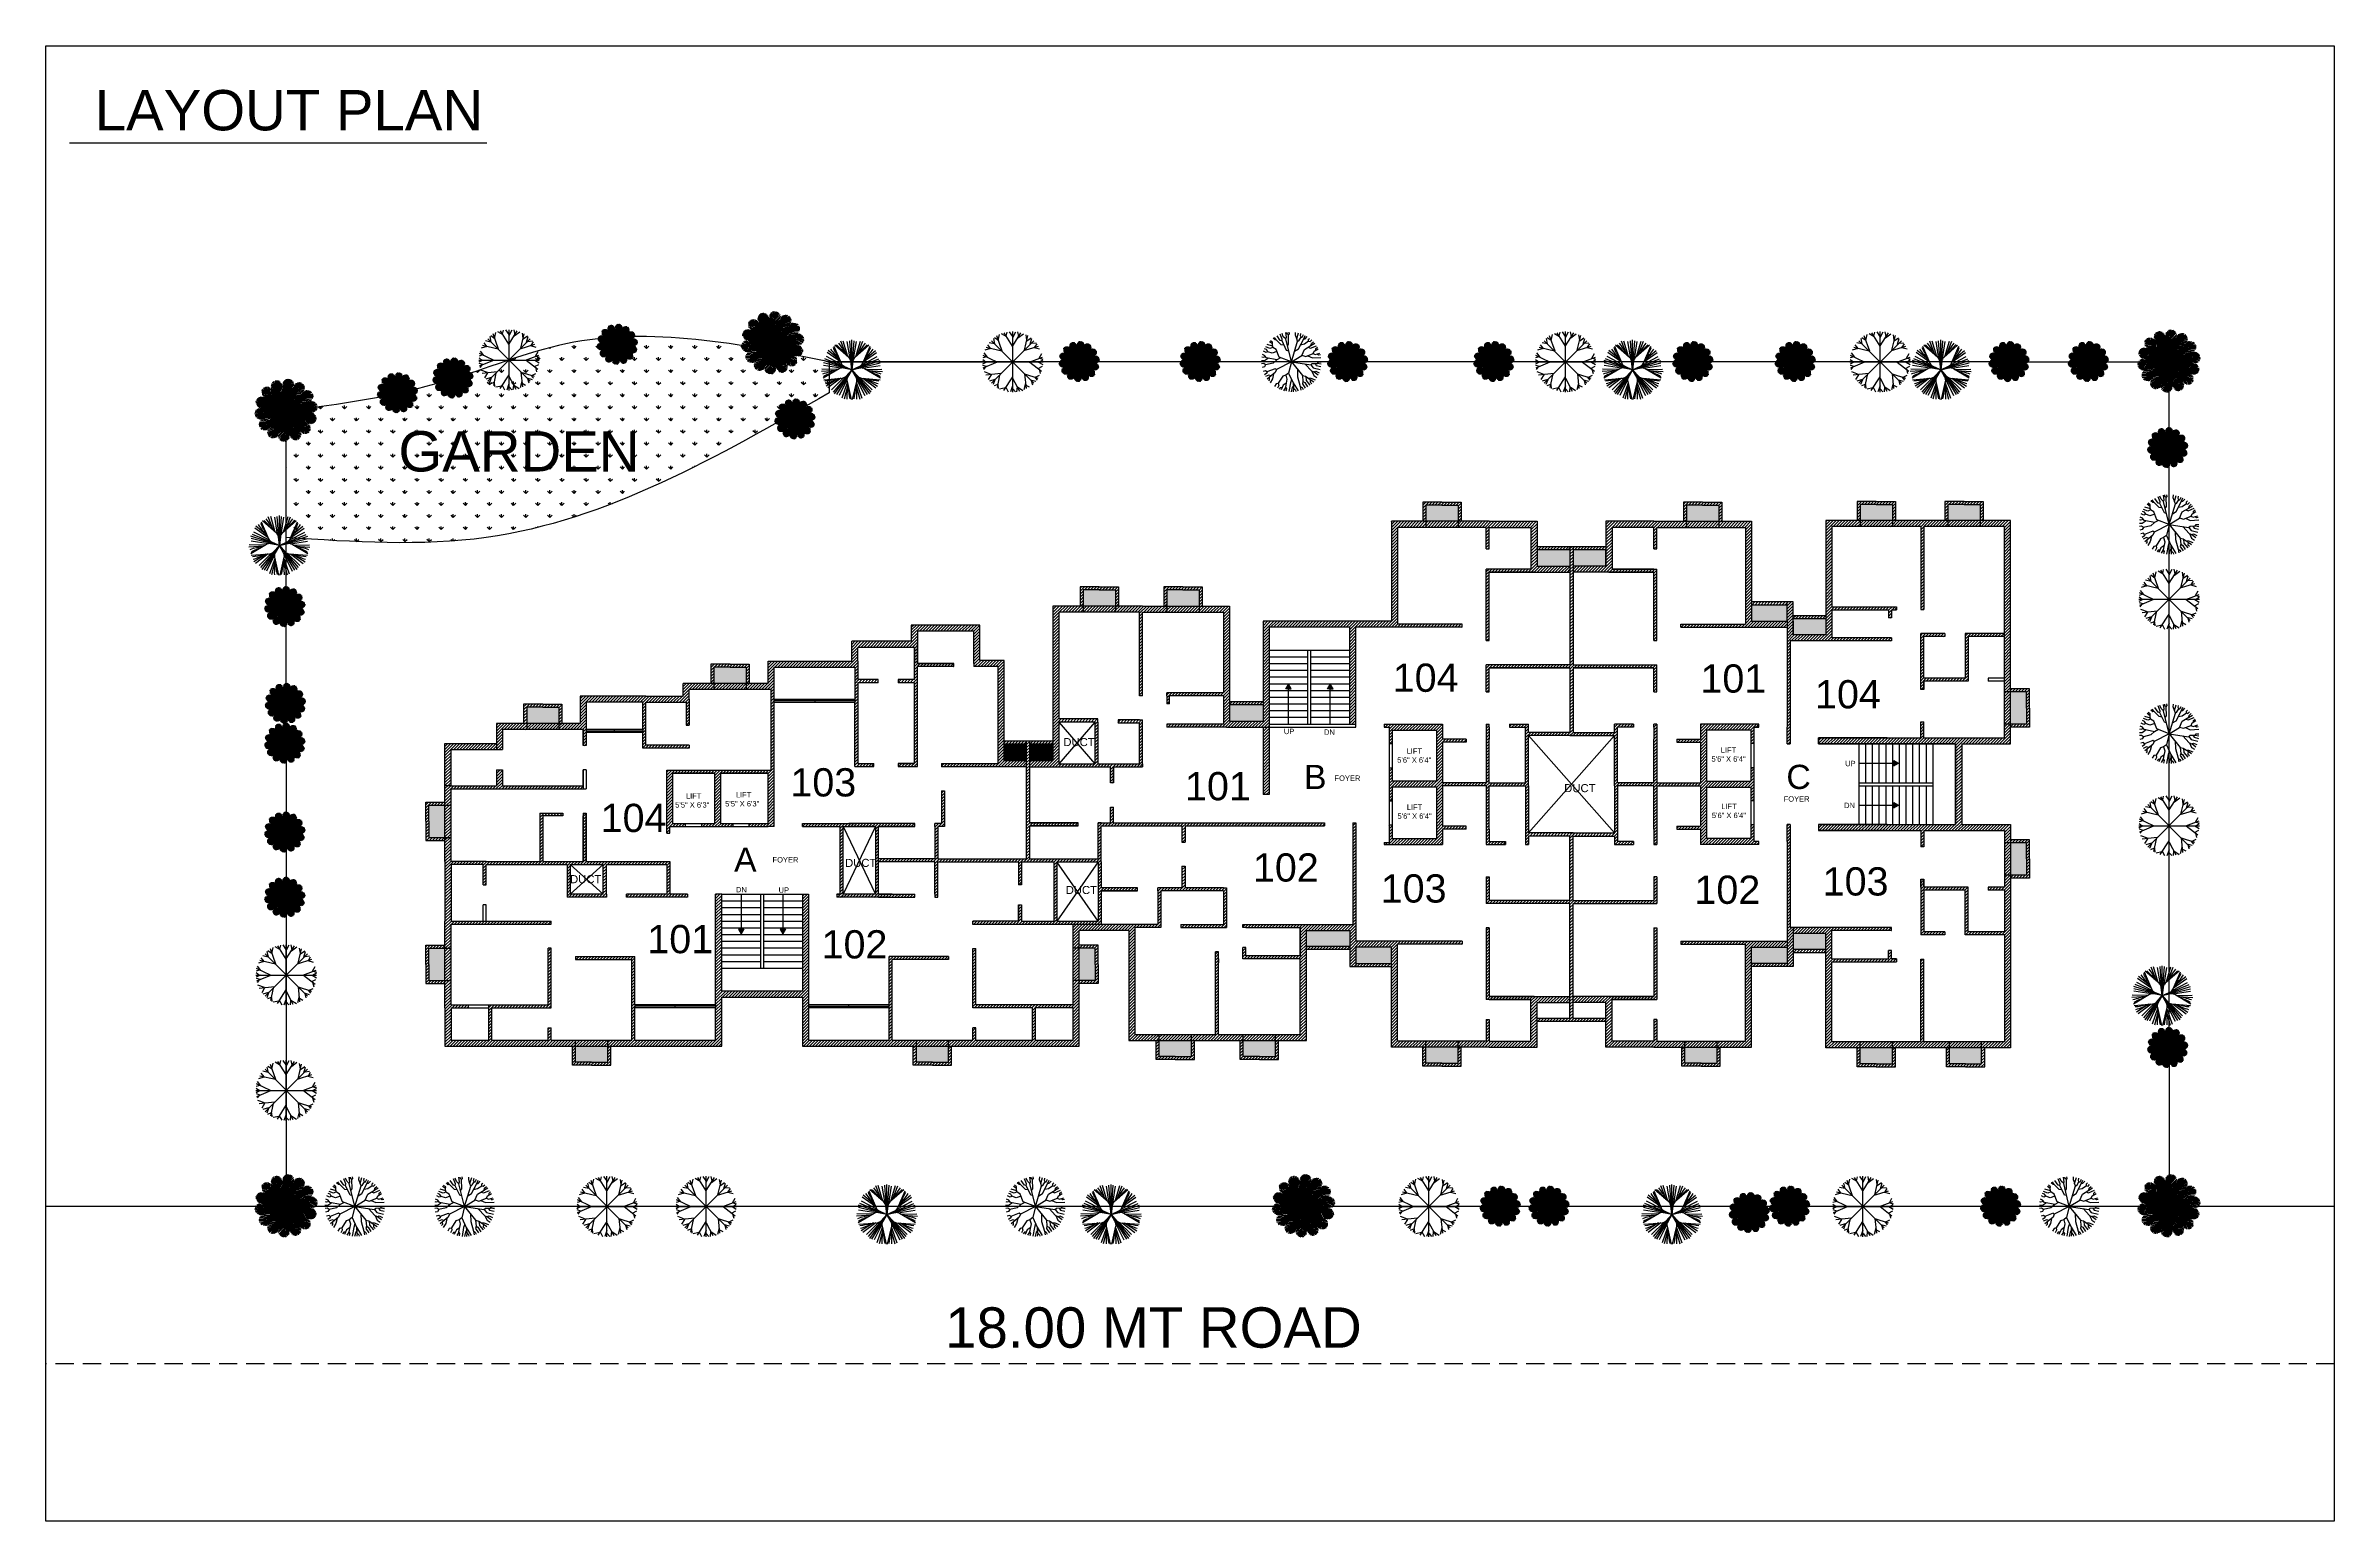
# Model space of a CAD drawing. Header units: inches. Extents: x -13968999 to -13960898, y 3615467 to 3617661.
# Drawn here: x -13968999 to -13965596, y 3615467 to 3617661 of the extents above; entities that cross this region are included whole.
import ezdxf

# ---------------------------------------------------------------- set-up
doc = ezdxf.new("R2010")
doc.units = ezdxf.units.IN
doc.linetypes.add('HIDDEN', pattern=[0.375, 0.25, -0.125])
for name, color, linetype in [('CAY', 94, 'Continuous'), ('DIENHOA', 3, 'Continuous'), ('STAIRS', 10, 'Continuous'), ('TEXT', 10, 'Continuous'), ('WALL', 141, 'Continuous')]:
    doc.layers.add(name, color=color, linetype=linetype)
doc.styles.get("Standard").update_dxf_attribs({"font": 'arial.ttf'})
pattern_1 = [(45, (-5778.6434, 0), (-2.2450640303, 2.2450640303), [])]

msp = doc.modelspace()

# ---------------------------------------------------------------- texts
at = {"color": 240, "true_color": 0xed1f24, "insert": (-13968926.4, 3617595.5), "char_height": 60, "attachment_point": 1}
msp.add_mtext_dynamic_manual_height_columns('LAYOUT PLAN', width=719.042, gutter_width=12.5, heights=[0], dxfattribs=at)
at = {"color": 242, "true_color": 0xcd2027, "insert": (-13968474.8, 3617088.2), "char_height": 60, "attachment_point": 1}
msp.add_mtext_dynamic_manual_height_columns('GARDEN', width=371.926, gutter_width=12.5, heights=[0], dxfattribs=at)
at = {"insert": (-13967661.7, 3615785.3), "char_height": 60, "attachment_point": 1}
msp.add_mtext_dynamic_manual_height_columns('18.00 MT ROAD', width=650.449, gutter_width=12.5, heights=[0], dxfattribs=at)
at = {"layer": 'TEXT', "color": 240, "true_color": 0xed1f24, "attachment_point": 1}
for s, width, insert, char_height in [('104', 72.04, (-13966996.2, 3616742.6), 42), ('101', 72.04, (-13966538.6, 3616741.4), 42), ('104', 72.04, (-13966368.2, 3616718), 42), ('DUCT', 32.136, (-13967486, 3616631.9), 12), ('B', 13.899, (-13967128.2, 3616592), 36), ('\\pxqc;LIFT\\P5\'6" X 6\'4"', 56.005, (-13966992.1, 3616616.5), 8), ('\\pxqc;LIFT\\P5\'6" X 6\'4"', 56.005, (-13966524.8, 3616618.1), 8), ('C', 11.929, (-13966410.8, 3616592.1), 36), ('UP', 18.763, (-13966323.4, 3616598), 8), ('103', 72.04, (-13967891.9, 3616587), 42), ('101', 72.04, (-13967305.1, 3616581.3), 42), ('DUCT', 32.136, (-13966741.2, 3616563.4), 12), ('104', 72.04, (-13968174.1, 3616534.1), 42), ('\\pxqc;LIFT\\P\\pq*;5\'5" X 6\'3"', 54.884, (-13968063.2, 3616549.8), 8), ('\\pxqc;LIFT\\P\\pq*;5\'5" X 6\'3"', 54.884, (-13967988.9, 3616551.5), 8), ('\\pxqc;LIFT\\P5\'6" X 6\'4"', 56.005, (-13966991.7, 3616533.1), 8), ('\\pxqc;LIFT\\P5\'6" X 6\'4"', 56.005, (-13966524.2, 3616534.2), 8), ('DN', 19.834, (-13966324.9, 3616535.7), 8), ('A', 12.167, (-13967975.7, 3616469), 36), ('FOYER', 58.734, (-13967918.5, 3616454.8), 8), ('102', 72.04, (-13967204.1, 3616460.4), 42), ('DUCT', 32.136, (-13968219.6, 3616428), 12), ('DUCT', 32.136, (-13967810.6, 3616452.2), 12), ('103', 72.04, (-13967014, 3616429.2), 42), ('102', 72.04, (-13966547.5, 3616427.3), 42), ('103', 72.04, (-13966356.8, 3616439.7), 42), ('DN', 19.834, (-13967972.9, 3616410.4), 8), ('UP', 18.763, (-13967909.5, 3616409.8), 8), ('DUCT', 32.136, (-13967482.5, 3616411.9), 12), ('101', 72.04, (-13968104.7, 3616353.9), 42), ('102', 72.04, (-13967845.5, 3616346.1), 42)]:
    msp.add_mtext_dynamic_manual_height_columns(s, width=width, gutter_width=12.5, heights=[0], dxfattribs=dict(at, insert=insert, char_height=char_height))
at = {"layer": 'TEXT', "color": 141, "true_color": 0xadddf7, "char_height": 8, "attachment_point": 1}
for s, width, insert in [('UP', 18.763, (-13967158.1, 3616645.7)), ('DN', 19.834, (-13967098.5, 3616644.7)), ('FOYER', 42.998, (-13967082.8, 3616576.2)), ('FOYER', 43.807, (-13966414.8, 3616545.3))]:
    msp.add_mtext_dynamic_manual_height_columns(s, width=width, gutter_width=12.5, heights=[0], dxfattribs=dict(at, insert=insert))

# ---------------------------------------------------------------- blocks, each defined once
blk = doc.blocks.new('stairs')
h = blk.add_hatch(color=3)
h.dxf.hatch_style = 1
h.paths.add_polyline_path([(-13963277, 3616069.1), (-13963281, 3616069.1), (-13963277, 3616062.1), (-13963273, 3616069.1)])
h = blk.add_hatch(color=3)
h.dxf.hatch_style = 1
h.paths.add_polyline_path([(-13963214.7, 3616069.1), (-13963218.7, 3616069.1), (-13963214.7, 3616062.1), (-13963210.7, 3616069.1)])
for p, q in [((-13963305.8, 3616121.2), (-13963185.8, 3616121.2)), ((-13963305.8, 3615977.2), (-13963305.8, 3616121.2)), ((-13963248.1, 3616121.2), (-13963248.1, 3616011.2)), ((-13963243.6, 3616121.2), (-13963243.6, 3616011.2)), ((-13963185.8, 3616121.2), (-13963185.8, 3615977.2)), ((-13963305.8, 3616111.2), (-13963248.1, 3616111.2)), ((-13963305.8, 3616101.2), (-13963248.1, 3616101.2)), ((-13963305.8, 3616091.2), (-13963248.1, 3616091.2)), ((-13963305.8, 3616081.2), (-13963248.1, 3616081.2)), ((-13963243.6, 3616111.2), (-13963185.8, 3616111.2)), ((-13963243.6, 3616101.2), (-13963185.8, 3616101.2)), ((-13963243.6, 3616091.2), (-13963185.8, 3616091.2)), ((-13963243.6, 3616081.2), (-13963185.8, 3616081.2)), ((-13963305.8, 3616071.2), (-13963248.1, 3616071.2)), ((-13963305.8, 3616061.2), (-13963248.1, 3616061.2)), ((-13963305.8, 3616051.2), (-13963248.1, 3616051.2)), ((-13963243.6, 3616071.2), (-13963185.8, 3616071.2)), ((-13963243.6, 3616061.2), (-13963185.8, 3616061.2)), ((-13963243.6, 3616051.2), (-13963185.8, 3616051.2)), ((-13963305.8, 3616041.2), (-13963248.1, 3616041.2)), ((-13963305.8, 3616031.2), (-13963248.1, 3616031.2)), ((-13963305.8, 3616021.2), (-13963248.1, 3616021.2)), ((-13963305.8, 3616011.2), (-13963185.8, 3616011.2)), ((-13963243.6, 3616041.2), (-13963185.8, 3616041.2)), ((-13963243.6, 3616031.2), (-13963185.8, 3616031.2)), ((-13963243.6, 3616021.2), (-13963185.8, 3616021.2)), ((-13963185.8, 3615977.2), (-13963305.8, 3615977.2))]:
    blk.add_line(p, q)
at = {"color": 3}
for p, q in [((-13963277, 3616121.2), (-13963277, 3616069.1)), ((-13963214.7, 3616121.2), (-13963214.7, 3616069.1)), ((-13963277, 3616069.1), (-13963281, 3616069.1)), ((-13963281, 3616069.1), (-13963277, 3616062.1)), ((-13963277, 3616069.1), (-13963273, 3616069.1)), ((-13963273, 3616069.1), (-13963277, 3616062.1)), ((-13963214.7, 3616069.1), (-13963218.7, 3616069.1)), ((-13963218.7, 3616069.1), (-13963214.7, 3616062.1)), ((-13963214.7, 3616069.1), (-13963210.7, 3616069.1)), ((-13963210.7, 3616069.1), (-13963214.7, 3616062.1))]:
    blk.add_line(p, q, dxfattribs=at)
blk = doc.blocks.new('Archi.Space.tree54874')
at = {"layer": 'CAY'}
for p, q in [((158.39, 89.82), (158.26, 89.84)), ((158.47, 89.77), (158.26, 89.77)), ((158.53, 89.74), (158.27, 89.71)), ((158.38, 89.82), (158.3, 89.94)), ((158.44, 89.79), (158.36, 90)), ((158.5, 89.76), (158.42, 90.03)), ((158.55, 89.73), (158.48, 90.05)), ((158.61, 89.7), (158.52, 90.05)), ((158.66, 89.66), (158.6, 90.05)), ((158.72, 89.62), (158.67, 90.02)), ((159.04, 90.01), (158.73, 90.1)), ((159.09, 89.93), (158.74, 90.04)), ((158.78, 89.58), (158.74, 89.98)), ((159, 90.06), (158.75, 90.15)), ((158.96, 90.12), (158.76, 90.21)), ((159.12, 89.88), (158.77, 90)), ((158.91, 90.2), (158.8, 90.28)), ((159.16, 89.8), (158.8, 89.95)), ((158.81, 89.56), (158.81, 89.94)), ((159.19, 89.75), (158.83, 89.9)), ((158.88, 89.5), (158.87, 89.91)), ((159.22, 89.68), (158.87, 89.82)), ((158.9, 90.2), (158.88, 90.34)), ((158.94, 89.46), (158.91, 89.88)), ((159.25, 89.61), (158.91, 89.75)), ((158.94, 90.15), (158.96, 90.37)), ((158.99, 89.41), (158.97, 89.84)), ((158.98, 90.1), (159.02, 90.38)), ((159.01, 90.05), (159.09, 90.37)), ((159.06, 89.35), (159.02, 89.81)), ((159.05, 89.99), (159.13, 90.35)), ((159.08, 89.94), (159.19, 90.32)), ((159.12, 89.29), (159.08, 89.76)), ((159.12, 89.87), (159.24, 90.26)), ((159.16, 89.81), (159.29, 90.2)), ((159.17, 89.78), (159.34, 90.13)), ((159.21, 89.7), (159.38, 90.08)), ((159.24, 89.64), (159.4, 90.03)), ((159.27, 89.57), (159.44, 89.97)), ((159.31, 89.48), (159.47, 89.92)), ((159.58, 89.99), (159.32, 90.25)), ((159.57, 90.09), (159.33, 90.3)), ((159.59, 89.94), (159.33, 90.2)), ((159.59, 89.85), (159.33, 90.14)), ((159.6, 89.79), (159.34, 90.08)), ((159.6, 89.71), (159.34, 90)), ((159.34, 89.41), (159.51, 89.84)), ((159.59, 89.49), (159.34, 89.8)), ((159.58, 89.42), (159.34, 89.73)), ((159.6, 89.64), (159.35, 89.91)), ((159.59, 89.58), (159.35, 89.85)), ((159.56, 90.15), (159.37, 90.34)), ((159.37, 89.33), (159.54, 89.78)), ((159.55, 90.22), (159.41, 90.39)), ((159.54, 90.31), (159.48, 90.43)), ((159.53, 90.32), (159.58, 90.46)), ((159.55, 90.26), (159.66, 90.45)), ((159.56, 90.19), (159.72, 90.43)), ((159.57, 90.14), (159.78, 90.39)), ((159.58, 90.07), (159.81, 90.36)), ((159.58, 90.01), (159.85, 90.3)), ((159.58, 89.42), (159.93, 89.74)), ((159.59, 89.93), (159.87, 90.22)), ((159.59, 89.86), (159.88, 90.15)), ((159.59, 89.82), (159.9, 90.06)), ((159.59, 89.59), (159.92, 89.88)), ((159.59, 89.5), (159.92, 89.82)), ((159.6, 89.74), (159.91, 90)), ((159.6, 89.66), (159.91, 89.95)), ((159.84, 89.38), (159.76, 89.77)), ((159.89, 89.46), (159.78, 89.81)), ((159.91, 89.51), (159.81, 89.86)), ((159.95, 89.58), (159.84, 89.94)), ((159.98, 89.65), (159.87, 90.02)), ((160.01, 89.71), (159.9, 90.08)), ((160.04, 89.79), (159.91, 90.13)), ((160.06, 89.84), (159.93, 90.18)), ((160.09, 89.93), (159.97, 90.23)), ((159.99, 89.68), (160.37, 89.77)), ((160.01, 89.71), (160.39, 89.85)), ((160.11, 89.99), (160.02, 90.24)), ((160.04, 89.78), (160.41, 89.92)), ((160.06, 89.85), (160.43, 90)), ((160.13, 90.06), (160.08, 90.27)), ((160.08, 89.91), (160.42, 90.07)), ((160.11, 89.98), (160.4, 90.11)), ((160.12, 90.03), (160.37, 90.17)), ((160.14, 90.1), (160.33, 90.21)), ((160.16, 90.15), (160.15, 90.28)), ((160.16, 90.16), (160.25, 90.26)), ((160.27, 89.35), (160.33, 89.74)), ((160.31, 89.4), (160.38, 89.78)), ((160.38, 89.45), (160.42, 89.82)), ((160.42, 89.49), (160.45, 89.86)), ((160.49, 89.56), (160.5, 89.88)), ((160.53, 89.61), (160.56, 89.87)), ((160.58, 89.66), (160.62, 89.87)), ((160.64, 89.73), (160.69, 89.85)), ((160.64, 89.74), (160.78, 89.79)), ((158.12, 88.63), (157.91, 88.7)), ((158.18, 88.66), (157.92, 88.76)), ((158.06, 88.61), (157.92, 88.62)), ((158.23, 88.68), (157.94, 88.83)), ((158.08, 89.25), (157.96, 89.32)), ((158.29, 88.7), (157.96, 88.86)), ((158.09, 89.25), (157.97, 89.22)), ((158.07, 88.61), (157.97, 88.53)), ((158.14, 89.25), (157.99, 89.4)), ((158.18, 89.25), (157.99, 89.15)), ((158.35, 88.72), (158.01, 88.92)), ((158.21, 89.25), (158.02, 89.45)), ((158.15, 88.65), (158.02, 88.47)), ((158.25, 89.24), (158.03, 89.1)), ((158.32, 89.24), (158.06, 89.05)), ((158.27, 89.24), (158.07, 89.5)), ((158.22, 88.67), (158.07, 88.45)), ((158.43, 88.75), (158.08, 88.95)), ((158.34, 89.23), (158.11, 89.52)), ((158.42, 89.23), (158.11, 89.02)), ((158.27, 88.7), (158.12, 88.41)), ((158.5, 88.77), (158.15, 88.98)), ((158.47, 89.22), (158.16, 89.02)), ((158.4, 89.23), (158.18, 89.55)), ((158.37, 88.73), (158.18, 88.41)), ((158.55, 89.2), (158.21, 89.01)), ((158.53, 88.78), (158.23, 89.02)), ((158.42, 88.75), (158.23, 88.43)), ((158.48, 89.22), (158.25, 89.55)), ((158.59, 89.71), (158.27, 89.65)), ((158.62, 89.19), (158.28, 89)), ((158.5, 88.77), (158.28, 88.45)), ((158.62, 88.8), (158.29, 89.04)), ((158.67, 89.65), (158.31, 89.61)), ((158.55, 89.2), (158.33, 89.55)), ((158.69, 88.81), (158.34, 89.06)), ((158.57, 88.79), (158.34, 88.47)), ((158.72, 89.62), (158.35, 89.58)), ((158.7, 89.17), (158.36, 88.99)), ((158.79, 89.57), (158.4, 89.55)), ((158.76, 88.83), (158.41, 89.08)), ((158.58, 89.2), (158.42, 89.55)), ((158.64, 88.8), (158.42, 88.49)), ((158.85, 88.52), (158.42, 88.59)), ((158.76, 89.16), (158.44, 88.97)), ((158.84, 89.53), (158.45, 89.51)), ((158.85, 88.84), (158.46, 89.1)), ((158.93, 88.57), (158.47, 88.63)), ((158.67, 89.18), (158.48, 89.54)), ((158.82, 89.14), (158.5, 88.96)), ((158.71, 88.82), (158.5, 88.51)), ((158.9, 89.49), (158.52, 89.47)), ((158.74, 89.16), (158.53, 89.54)), ((158.99, 88.62), (158.53, 88.69)), ((158.93, 88.86), (158.54, 89.12)), ((158.91, 89.12), (158.55, 88.95)), ((158.77, 88.83), (158.56, 88.53)), ((158.96, 89.44), (158.59, 89.41)), ((159.06, 88.66), (158.59, 88.73)), ((158.81, 89.15), (158.6, 89.53)), ((159.01, 88.86), (158.61, 89.13)), ((158.98, 89.1), (158.61, 88.93)), ((158.86, 88.85), (158.61, 88.54)), ((159, 89.4), (158.64, 89.38)), ((158.9, 89.12), (158.66, 89.52)), ((159.07, 89.34), (158.67, 89.34)), ((159.03, 89.08), (158.67, 88.91)), ((158.93, 88.86), (158.67, 88.55)), ((159.12, 88.7), (158.67, 88.79)), ((159.08, 88.87), (158.71, 89.15)), ((159.09, 89.06), (158.71, 88.9)), ((159.12, 89.29), (158.72, 89.3)), ((158.98, 88.86), (158.73, 88.56)), ((159.18, 88.73), (158.73, 88.83)), ((158.98, 89.1), (158.74, 89.5)), ((159.16, 89.26), (158.76, 89.26)), ((159.14, 88.87), (158.78, 89.16)), ((159.05, 88.87), (158.78, 88.56)), ((159.14, 89.04), (158.79, 88.87)), ((159.2, 89.21), (158.8, 89.23)), ((159.05, 89.07), (158.81, 89.48)), ((159.23, 88.76), (158.81, 88.88)), ((159.27, 88.61), (158.82, 88.51)), ((159.2, 89.01), (158.85, 88.85)), ((158.94, 88.58), (158.85, 88.19)), ((159.24, 89.17), (158.86, 89.17)), ((159.11, 88.87), (158.86, 88.57)), ((159.3, 88.66), (158.87, 88.59)), ((159.2, 88.88), (158.88, 89.17)), ((159.3, 88.79), (158.88, 88.92)), ((159.29, 89.12), (158.9, 89.12)), ((158.99, 88.62), (158.9, 88.23)), ((159.12, 89.05), (158.91, 89.46)), ((159.35, 88.72), (158.92, 88.66)), ((159.26, 88.99), (158.93, 88.81)), ((159.17, 88.88), (158.93, 88.58)), ((159.28, 89.56), (158.94, 89.69)), ((159.04, 88.65), (158.94, 88.26)), ((159.31, 89.47), (158.96, 89.65)), ((159.28, 88.88), (158.96, 89.18)), ((159.33, 89.07), (158.96, 89.06)), ((159.35, 88.82), (158.97, 88.97)), ((159.34, 89.41), (158.98, 89.59)), ((159.18, 89.02), (158.98, 89.44)), ((159.39, 88.77), (158.98, 88.74)), ((159.31, 88.96), (158.99, 88.78)), ((159.09, 88.68), (158.99, 88.29)), ((159.36, 89.36), (159, 89.53)), ((159.36, 89.03), (159, 89)), ((159.23, 88.88), (159.01, 88.58)), ((159.38, 89.3), (159.02, 89.49)), ((159.41, 88.97), (159.04, 88.95)), ((159.43, 88.81), (159.04, 88.8)), ((159.39, 89.24), (159.05, 89.41)), ((159.41, 88.84), (159.05, 89)), ((159.37, 88.93), (159.05, 88.75)), ((159.34, 88.88), (159.06, 89.18)), ((159.14, 88.71), (159.06, 88.33)), ((159.42, 88.6), (159.06, 88.35)), ((159.23, 89), (159.07, 89.4)), ((159.41, 89.18), (159.07, 89.35)), ((159.43, 88.68), (159.07, 88.44)), ((159.29, 88.88), (159.08, 88.58)), ((159.43, 89.12), (159.09, 89.27)), ((159.45, 88.74), (159.09, 88.53)), ((159.44, 89.06), (159.1, 89.2)), ((159.46, 88.91), (159.1, 88.87)), ((159.47, 88.86), (159.11, 88.89)), ((159.46, 88.8), (159.11, 88.62)), ((159.2, 88.74), (159.11, 88.37)), ((159.46, 88.99), (159.12, 89.13)), ((159.47, 88.92), (159.13, 89.03)), ((159.18, 89.23), (159.14, 89.72)), ((159.3, 88.97), (159.14, 89.37)), ((159.45, 88.9), (159.14, 88.7)), ((159.48, 88.86), (159.14, 88.73)), ((159.4, 88.88), (159.15, 89.18)), ((159.36, 88.88), (159.15, 88.58)), ((159.47, 88.87), (159.16, 89.05)), ((159.25, 88.77), (159.19, 88.4)), ((159.23, 89.19), (159.22, 89.65)), ((159.36, 88.94), (159.23, 89.33)), ((159.49, 88.91), (159.24, 89.17)), ((159.48, 88.86), (159.24, 88.6)), ((159.44, 88.88), (159.25, 88.57)), ((159.31, 88.8), (159.25, 88.44)), ((159.25, 88.58), (159.33, 88.2)), ((159.51, 88.99), (159.26, 89.27)), ((159.5, 88.8), (159.26, 88.48)), ((159.27, 89.14), (159.27, 89.6)), ((159.46, 88.88), (159.27, 89.17)), ((159.53, 89.06), (159.28, 89.33)), ((159.51, 88.74), (159.28, 88.4)), ((159.29, 88.63), (159.37, 88.26)), ((159.54, 89.12), (159.3, 89.4)), ((159.52, 88.68), (159.3, 88.3)), ((159.31, 89.1), (159.34, 89.53)), ((159.55, 89.18), (159.31, 89.48)), ((159.41, 88.91), (159.31, 89.29)), ((159.37, 88.83), (159.31, 88.46)), ((159.56, 89.24), (159.32, 89.54)), ((159.32, 88.68), (159.42, 88.32)), ((159.57, 89.3), (159.33, 89.63)), ((159.54, 88.6), (159.33, 88.22)), ((159.58, 89.36), (159.34, 89.68)), ((159.36, 89.04), (159.39, 89.47)), ((159.36, 88.73), (159.46, 88.38)), ((159.49, 88.86), (159.38, 88.52)), ((159.39, 89.27), (159.58, 89.69)), ((159.51, 88.91), (159.39, 89.24)), ((159.4, 89.2), (159.6, 89.62)), ((159.4, 88.99), (159.46, 89.39)), ((159.4, 88.78), (159.51, 88.43)), ((159.47, 88.88), (159.41, 89.24)), ((159.44, 88.86), (159.41, 88.5)), ((159.42, 89.15), (159.64, 89.53)), ((159.42, 88.63), (159.67, 88.35)), ((159.43, 88.94), (159.51, 89.33)), ((159.43, 88.69), (159.68, 88.42)), ((159.44, 89.07), (159.66, 89.45)), ((159.45, 89.01), (159.68, 89.35)), ((159.56, 88.97), (159.45, 89.32)), ((159.45, 88.85), (159.58, 88.51)), ((159.53, 88.81), (159.45, 88.43)), ((159.45, 88.76), (159.7, 88.49)), ((159.47, 88.96), (159.7, 89.27)), ((159.47, 88.89), (159.58, 89.23)), ((159.47, 88.84), (159.73, 88.59)), ((159.48, 88.89), (159.72, 89.15)), ((159.49, 88.89), (159.82, 89.02)), ((159.49, 88.89), (159.85, 88.86)), ((159.49, 88.84), (159.83, 88.72)), ((159.6, 89.02), (159.5, 89.37)), ((159.5, 88.96), (159.85, 89.13)), ((159.5, 88.84), (159.86, 88.89)), ((159.5, 88.88), (159.7, 88.58)), ((159.5, 88.88), (159.8, 88.7)), ((159.5, 88.87), (159.55, 88.52)), ((159.5, 88.76), (159.84, 88.62)), ((159.57, 88.76), (159.5, 88.36)), ((159.52, 88.89), (159.56, 89.25)), ((159.52, 89.01), (159.87, 89.22)), ((159.52, 88.87), (159.71, 89.18)), ((159.52, 88.86), (159.82, 89.05)), ((159.52, 88.69), (159.86, 88.55)), ((159.53, 89.07), (159.89, 89.32)), ((159.53, 88.94), (159.93, 88.95)), ((159.53, 88.63), (159.87, 88.48)), ((159.64, 89.07), (159.54, 89.43)), ((159.55, 89.2), (159.91, 89.49)), ((159.55, 89.15), (159.9, 89.4)), ((159.55, 88.84), (159.65, 88.46)), ((159.55, 88.78), (159.92, 88.8)), ((159.56, 89.27), (159.92, 89.57)), ((159.56, 88.91), (159.91, 88.75)), ((159.56, 88.87), (159.81, 88.57)), ((159.57, 89.33), (159.92, 89.67)), ((159.57, 88.98), (159.98, 89.01)), ((159.6, 88.72), (159.57, 88.28)), ((159.67, 89.12), (159.59, 89.49)), ((159.59, 88.92), (159.65, 89.29)), ((159.59, 88.82), (159.91, 89)), ((159.6, 88.87), (159.81, 89.17)), ((159.6, 88.72), (159.96, 88.75)), ((159.61, 89.03), (160.04, 89.09)), ((159.61, 88.93), (159.99, 88.78)), ((159.61, 88.81), (159.73, 88.42)), ((159.62, 88.87), (159.9, 88.57)), ((159.71, 89.17), (159.63, 89.55)), ((159.65, 88.65), (159.63, 88.22)), ((159.64, 88.68), (160.01, 88.69)), ((159.65, 88.79), (159.97, 88.97)), ((159.66, 88.96), (159.71, 89.32)), ((159.66, 89.09), (160.09, 89.16)), ((159.66, 88.96), (160.08, 88.83)), ((159.66, 88.78), (159.82, 88.38)), ((159.74, 89.22), (159.67, 89.62)), ((159.67, 88.87), (159.88, 89.17)), ((159.67, 88.63), (160.06, 88.63)), ((159.68, 88.87), (160, 88.57)), ((159.69, 89.14), (160.14, 89.24)), ((159.69, 88.61), (159.69, 88.15)), ((159.78, 89.27), (159.7, 89.66)), ((159.71, 88.98), (159.77, 89.35)), ((159.71, 88.76), (160.03, 88.94)), ((159.72, 88.58), (160.1, 88.58)), ((159.81, 89.32), (159.73, 89.71)), ((159.73, 89.19), (160.18, 89.31)), ((159.73, 88.87), (159.95, 89.17)), ((159.73, 88.75), (159.9, 88.35)), ((159.74, 89), (160.15, 88.87)), ((159.76, 89.01), (159.85, 89.39)), ((159.76, 89.25), (160.22, 89.39)), ((159.76, 88.74), (160.11, 88.91)), ((159.76, 88.87), (160.08, 88.58)), ((159.78, 89.02), (160.23, 88.92)), ((159.78, 88.73), (159.99, 88.32)), ((159.79, 88.88), (160.03, 89.18)), ((159.81, 89.32), (160.25, 89.46)), ((159.82, 89.04), (159.9, 89.42)), ((159.82, 88.72), (160.17, 88.88)), ((159.82, 88.88), (160.18, 88.59)), ((159.84, 89.06), (160.29, 88.96)), ((159.85, 89.39), (160.29, 89.53)), ((159.85, 88.71), (160.06, 88.29)), ((159.86, 88.88), (160.1, 89.18)), ((159.87, 89.07), (159.98, 89.46)), ((159.88, 88.88), (160.25, 88.6)), ((159.88, 88.69), (160.25, 88.85)), ((159.89, 89.47), (160.31, 89.59)), ((159.9, 89.09), (160.38, 89.02)), ((159.91, 88.88), (160.18, 89.19)), ((159.91, 88.68), (160.15, 88.27)), ((159.92, 89.1), (160.02, 89.49)), ((159.93, 89.54), (160.34, 89.65)), ((159.93, 88.67), (160.29, 88.84)), ((159.95, 88.89), (160.35, 88.62)), ((159.96, 89.6), (160.35, 89.71)), ((159.97, 89.13), (160.06, 89.52)), ((159.97, 89.13), (160.43, 89.07)), ((159.98, 88.89), (160.23, 89.19)), ((159.99, 88.66), (160.35, 88.82)), ((159.99, 88.66), (160.22, 88.25)), ((160.02, 89.17), (160.12, 89.56)), ((160.03, 88.9), (160.29, 89.2)), ((160.03, 88.9), (160.42, 88.63)), ((160.04, 89.18), (160.49, 89.12)), ((160.05, 88.64), (160.41, 88.8)), ((160.06, 88.63), (160.3, 88.24)), ((160.1, 89.22), (160.16, 89.59)), ((160.1, 88.91), (160.35, 89.21)), ((160.11, 89.23), (160.54, 89.16)), ((160.11, 88.91), (160.5, 88.65)), ((160.14, 88.61), (160.46, 88.79)), ((160.15, 89.26), (160.2, 89.62)), ((160.15, 88.61), (160.36, 88.23)), ((160.17, 89.28), (160.59, 89.21)), ((160.19, 88.92), (160.4, 89.22)), ((160.2, 89.3), (160.27, 89.68)), ((160.2, 88.92), (160.56, 88.67)), ((160.2, 88.59), (160.52, 88.78)), ((160.22, 88.59), (160.43, 88.22)), ((160.23, 89.32), (160.63, 89.25)), ((160.25, 88.93), (160.46, 89.24)), ((160.27, 88.94), (160.62, 88.69)), ((160.27, 88.58), (160.6, 88.76)), ((160.29, 89.38), (160.67, 89.29)), ((160.32, 89.4), (160.73, 89.35)), ((160.32, 88.95), (160.54, 89.26)), ((160.34, 88.56), (160.68, 88.75)), ((160.35, 88.95), (160.67, 88.71)), ((160.37, 89.45), (160.77, 89.41)), ((160.39, 88.97), (160.62, 89.28)), ((160.41, 88.55), (160.75, 88.74)), ((160.43, 89.5), (160.82, 89.48)), ((160.43, 88.98), (160.73, 88.73)), ((160.46, 88.98), (160.68, 89.3)), ((160.47, 89.55), (160.84, 89.55)), ((160.47, 88.98), (160.81, 88.77)), ((160.49, 88.53), (160.8, 88.73)), ((160.52, 89.6), (160.85, 89.59)), ((160.53, 89), (160.88, 88.8)), ((160.54, 89.01), (160.73, 89.32)), ((160.55, 88.53), (160.86, 88.73)), ((160.56, 89.64), (160.84, 89.66)), ((160.59, 89.02), (160.78, 89.34)), ((160.61, 89.69), (160.82, 89.71)), ((160.61, 89.03), (160.95, 88.83)), ((160.65, 88.52), (160.9, 88.7)), ((160.67, 89.05), (161, 88.89)), ((160.69, 89.06), (160.84, 89.34)), ((160.71, 88.51), (160.93, 88.65)), ((160.73, 89.07), (161.02, 88.92)), ((160.75, 89.08), (160.89, 89.31)), ((160.78, 89.09), (161.05, 88.99)), ((160.78, 88.5), (160.97, 88.61)), ((160.81, 89.1), (160.94, 89.28)), ((160.85, 89.12), (161.05, 89.05)), ((160.9, 89.14), (161, 89.22)), ((160.9, 89.15), (161.04, 89.14)), ((158.44, 88.16), (158.11, 88.16)), ((158.49, 88.21), (158.12, 88.21)), ((158.4, 88.12), (158.12, 88.1)), ((158.53, 88.25), (158.14, 88.28)), ((158.36, 88.06), (158.14, 88.04)), ((158.59, 88.3), (158.19, 88.34)), ((158.32, 88.02), (158.19, 87.96)), ((158.64, 88.35), (158.24, 88.4)), ((158.32, 88.02), (158.27, 87.91)), ((158.67, 88.37), (158.29, 88.46)), ((158.74, 88.43), (158.33, 88.51)), ((158.38, 88.09), (158.34, 87.88)), ((158.79, 88.48), (158.37, 88.54)), ((158.43, 88.14), (158.4, 87.88)), ((158.47, 88.19), (158.46, 87.87)), ((158.54, 88.26), (158.51, 87.89)), ((158.9, 87.9), (158.53, 87.75)), ((158.58, 88.3), (158.54, 87.93)), ((158.88, 87.84), (158.54, 87.68)), ((158.93, 87.97), (158.55, 87.83)), ((158.85, 87.77), (158.56, 87.64)), ((158.95, 88.04), (158.57, 87.91)), ((158.65, 88.36), (158.58, 87.97)), ((158.97, 88.07), (158.59, 87.99)), ((158.84, 87.72), (158.59, 87.58)), ((159, 88.15), (158.61, 88.05)), ((158.7, 88.4), (158.63, 88.01)), ((159.03, 88.22), (158.63, 88.1)), ((158.82, 87.66), (158.63, 87.54)), ((159.07, 88.28), (158.65, 88.16)), ((159.11, 88.36), (158.67, 88.22)), ((158.76, 88.45), (158.69, 88.07)), ((159.15, 88.43), (158.71, 88.29)), ((158.81, 87.6), (158.71, 87.49)), ((159.2, 88.5), (158.74, 88.36)), ((158.81, 88.49), (158.76, 88.13)), ((159.23, 88.56), (158.78, 88.44)), ((158.86, 88.53), (158.81, 88.17)), ((158.81, 87.6), (158.81, 87.47)), ((158.83, 87.69), (158.89, 87.49)), ((158.85, 87.76), (158.94, 87.51)), ((158.87, 87.82), (159, 87.53)), ((158.9, 87.91), (159.03, 87.57)), ((158.92, 87.97), (159.05, 87.62)), ((158.96, 88.05), (159.06, 87.67)), ((158.98, 88.1), (159.09, 87.73)), ((159.01, 88.18), (159.12, 87.81)), ((159.4, 88.48), (159.04, 88.19)), ((159.39, 88.42), (159.04, 88.09)), ((159.38, 88.33), (159.04, 88.01)), ((159.37, 88.25), (159.04, 87.93)), ((159.37, 88.16), (159.04, 87.87)), ((159.41, 88.55), (159.05, 88.26)), ((159.05, 88.24), (159.15, 87.89)), ((159.36, 88.09), (159.05, 87.8)), ((159.36, 88.02), (159.05, 87.75)), ((159.37, 87.93), (159.06, 87.69)), ((159.08, 88.29), (159.18, 87.94)), ((159.37, 87.89), (159.08, 87.6)), ((159.37, 87.82), (159.09, 87.53)), ((159.38, 87.74), (159.11, 87.45)), ((159.12, 88.37), (159.2, 87.99)), ((159.15, 88.43), (159.23, 88.04)), ((159.39, 87.68), (159.16, 87.39)), ((159.18, 88.48), (159.26, 88.09)), ((159.39, 87.61), (159.19, 87.36)), ((159.22, 88.53), (159.29, 88.13)), ((159.4, 87.56), (159.24, 87.33)), ((159.41, 87.49), (159.3, 87.3)), ((159.56, 88.55), (159.36, 88.13)), ((159.36, 88.04), (159.62, 87.76)), ((159.37, 88.27), (159.62, 87.95)), ((159.37, 88.18), (159.62, 87.91)), ((159.37, 88.11), (159.62, 87.84)), ((159.37, 87.96), (159.62, 87.67)), ((159.37, 87.9), (159.63, 87.61)), ((159.37, 87.81), (159.64, 87.56)), ((159.58, 88.48), (159.38, 88.06)), ((159.38, 88.39), (159.62, 88.08)), ((159.38, 88.33), (159.62, 88.02)), ((159.38, 87.76), (159.64, 87.5)), ((159.39, 88.45), (159.63, 88.12)), ((159.39, 87.66), (159.63, 87.45)), ((159.43, 87.43), (159.39, 87.3)), ((159.4, 88.51), (159.64, 88.21)), ((159.4, 87.6), (159.59, 87.41)), ((159.41, 88.57), (159.65, 88.27)), ((159.41, 87.53), (159.55, 87.37)), ((159.6, 88.42), (159.42, 87.97)), ((159.42, 87.44), (159.48, 87.32)), ((159.62, 88.34), (159.45, 87.91)), ((159.65, 88.27), (159.49, 87.83)), ((159.69, 88.18), (159.52, 87.78)), ((159.55, 88.57), (159.9, 88.4)), ((159.72, 88.12), (159.56, 87.72)), ((159.57, 88.51), (159.91, 88.34)), ((159.59, 88.45), (159.94, 88.26)), ((159.75, 88.05), (159.59, 87.68)), ((159.61, 88.39), (159.96, 88.22)), ((159.62, 88.34), (159.98, 88.16)), ((159.79, 87.97), (159.62, 87.62)), ((159.65, 88.28), (160, 88.1)), ((159.81, 87.94), (159.67, 87.56)), ((159.68, 88.2), (160.02, 88.06)), ((159.71, 88.14), (160.05, 88)), ((159.84, 87.88), (159.72, 87.5)), ((159.74, 88.56), (159.75, 88.1)), ((159.74, 88.08), (160.09, 87.93)), ((159.76, 88.54), (160.16, 88.52)), ((159.77, 88), (160.13, 87.85)), ((159.88, 87.81), (159.77, 87.44)), ((159.78, 88.52), (159.82, 88.04)), ((159.8, 88.5), (160.2, 88.49)), ((159.8, 87.95), (160.16, 87.8)), ((159.91, 87.76), (159.83, 87.4)), ((159.84, 88.46), (160.24, 88.45)), ((159.84, 88.46), (159.88, 87.99)), ((159.84, 87.87), (160.19, 87.75)), ((159.87, 87.82), (160.22, 87.71)), ((159.95, 87.7), (159.87, 87.38)), ((159.89, 88.41), (160.29, 88.41)), ((159.9, 88.4), (159.94, 87.94)), ((159.93, 87.74), (160.23, 87.66)), ((159.98, 87.66), (159.94, 87.37)), ((159.96, 88.35), (160.32, 88.38)), ((159.96, 87.69), (160.21, 87.6)), ((159.97, 88.34), (159.99, 87.91)), ((160, 88.31), (160.37, 88.34)), ((160, 87.63), (160.2, 87.54)), ((160.02, 87.6), (160, 87.38)), ((160.02, 88.29), (160.05, 87.87)), ((160.05, 87.56), (160.16, 87.48)), ((160.06, 88.27), (160.44, 88.29)), ((160.06, 87.55), (160.08, 87.41)), ((160.08, 88.25), (160.1, 87.84)), ((160.12, 88.22), (160.51, 88.24)), ((160.15, 88.2), (160.15, 87.81)), ((160.17, 88.18), (160.56, 88.2)), ((160.18, 88.17), (160.22, 87.77)), ((160.24, 88.13), (160.61, 88.17)), ((160.24, 88.13), (160.29, 87.73)), ((160.29, 88.57), (160.48, 88.21)), ((160.29, 88.1), (160.66, 88.15)), ((160.3, 88.09), (160.36, 87.7)), ((160.36, 88.06), (160.44, 87.7)), ((160.37, 88.05), (160.69, 88.1)), ((160.38, 88.55), (160.55, 88.21)), ((160.41, 88.55), (160.63, 88.2)), ((160.41, 88.02), (160.48, 87.7)), ((160.43, 88.01), (160.69, 88.04)), ((160.46, 87.99), (160.54, 87.72)), ((160.48, 88.54), (160.71, 88.2)), ((160.49, 87.98), (160.7, 87.99)), ((160.52, 87.96), (160.6, 87.75)), ((160.56, 88.52), (160.79, 88.2)), ((160.57, 87.94), (160.7, 87.91)), ((160.58, 87.93), (160.66, 87.82)), ((160.62, 88.52), (160.85, 88.23)), ((160.69, 88.51), (160.89, 88.25)), ((160.75, 88.51), (160.94, 88.3)), ((160.82, 88.5), (160.97, 88.35)), ((160.87, 88.5), (161, 88.53)), ((160.88, 88.5), (161, 88.43))]:
    blk.add_line(p, q, dxfattribs=at)
for centre, start, end in [((156.99, 87.1), 35.5778, 65.3245), ((156.47, 88.35), 9.8635, 39.6102), ((156.54, 89.71), 344.1492, 13.8959), ((157.19, 90.91), 318.4349, 348.1816), ((158.3, 91.7), 292.7206, 322.4673), ((159.32, 85.82), 87.0063, 116.753), ((158.01, 86.19), 61.292, 91.0387), ((160.66, 86.05), 112.7206, 142.4673), ((161.77, 86.85), 138.4349, 168.1816), ((162.42, 88.04), 164.1492, 193.8959), ((159.64, 91.93), 267.0063, 296.753), ((160.95, 91.56), 241.292, 271.0387), ((162.49, 89.4), 189.8635, 219.6102), ((161.97, 90.66), 215.5778, 245.3245)]:
    blk.add_arc(centre, 3.06, start, end, dxfattribs=at)
blk = doc.blocks.new('Cay05-mb')
at = {"layer": 'DIENHOA'}
for p, q in [((-901, 902), (-957, 1177)), ((-715, 1069), (-920, 1213)), ((-528, 544), (-799, 1308)), ((-724, 1081), (-659, 1380)), ((-296, 1261), (-556, 1416)), ((-7, 795), (-426, 1464)), ((-323, 1296), (-277, 1499)), ((3, 1284), (-156, 1511)), ((-2, -1524), (-2, 1524)), ((3, 1225), (152, 1511)), ((3, 807), (413, 1464)), ((301, 1272), (254, 1511)), ((263, 1213), (534, 1416)), ((590, 592), (767, 1320)), ((711, 1093), (673, 1356)), ((711, 1057), (925, 1213)), ((878, 890), (962, 1177)), ((-1526, 0), (1522, 0)), ((-1320, 257), (-1507, 198)), ((-1348, -17), (-1507, 102)), ((-789, -6), (-1488, 329)), ((-1274, 233), (-1441, 448)), ((-1125, 675), (-1404, 592)), ((-547, 544), (-1330, 723)), ((-1097, 663), (-1255, 866)), ((-910, 902), (-1181, 962)), ((-1069, 1067), (1065, -1066)), ((1065, 1067), (-1069, -1066)), ((562, 568), (1288, 795)), ((832, -6), (1503, 245)), ((944, 938), (1176, 962)), ((1083, 723), (1353, 651)), ((1111, 735), (1223, 914)), ((1326, 186), (1456, 424)), ((1326, -6), (1512, 102)), ((1353, 186), (1512, 138)), ((-1320, -6), (-1516, -113)), ((-789, -17), (-1497, -316)), ((-1311, -232), (-1497, -173)), ((-1386, -268), (-1469, -376)), ((-1087, -627), (-1423, -507)), ((-594, -591), (-1358, -674)), ((-1087, -650), (-1236, -889)), ((-892, -877), (-1171, -961)), ((-892, -901), (-985, -1140)), ((-752, -1128), (-938, -1200)), ((-659, -662), (-789, -1283)), ((-743, -1128), (-724, -1331)), ((-16, -746), (-463, -1439)), ((-7, -818), (338, -1463)), ((645, -1080), (562, -1403)), ((599, -603), (673, -1343)), ((599, -603), (1270, -818)), ((860, -6), (1447, -459)), ((897, -901), (1158, -973)), ((934, -937), (990, -1152)), ((1093, -758), (1223, -913)), ((1149, -770), (1353, -674)), ((1279, -328), (1493, -220)), ((1298, -6), (1512, -137)), ((1326, -364), (1381, -591)), ((-370, -1307), (-659, -1367)), ((-351, -1272), (-230, -1498)), ((-7, -1200), (-118, -1510)), ((3, -1355), (133, -1498)), ((217, -1260), (198, -1498)), ((236, -1260), (506, -1439)), ((664, -1164), (832, -1260))]:
    blk.add_line(p, q, dxfattribs=at)
blk = doc.blocks.new('Cay67-mb')
at = {"layer": 'DIENHOA'}
for p, q in [((-397, 549), (-445, 593)), ((-368, 553), (-414, 615)), ((-267, 538), (-348, 656)), ((-216, 567), (-266, 695)), ((-191, 632), (-222, 711)), ((-129, 574), (-191, 632)), ((-115, 621), (-130, 735)), ((-129, 574), (-115, 621)), ((-93, 701), (-97, 740)), ((-61, 676), (-93, 701)), ((-61, 676), (-39, 705)), ((-57, 447), (-61, 676)), ((-39, 705), (-47, 746)), ((117, 672), (119, 741)), ((148, 582), (117, 672)), ((147, 578), (192, 727)), ((168, 516), (147, 578)), ((189, 324), (323, 582)), ((207, 545), (254, 621)), ((240, 654), (251, 709)), ((254, 621), (240, 654)), ((254, 621), (283, 621)), ((283, 621), (316, 684)), ((323, 582), (356, 665)), ((323, 582), (356, 582)), ((356, 582), (405, 637)), ((446, 567), (473, 590)), ((-665, 24), (-737, 24)), ((-701, 107), (-728, 116)), ((-661, 161), (-714, 184)), ((-634, 127), (-701, 107)), ((-625, 234), (-688, 267)), ((-563, 93), (-665, 24)), ((-611, 306), (-661, 329)), ((-614, 103), (-661, 161)), ((-527, 335), (-634, 378)), ((-576, 255), (-625, 234)), ((-354, 49), (-614, 103)), ((-578, 255), (-611, 306)), ((-459, 393), (-599, 433)), ((-470, 216), (-578, 255)), ((-466, 451), (-539, 506)), ((-455, 364), (-527, 335)), ((-462, 495), (-514, 532)), ((-350, 257), (-470, 216)), ((-466, 451), (-462, 495)), ((-455, 364), (-466, 451)), ((-372, 313), (-455, 364)), ((-352, 50), (-448, -31)), ((-368, 553), (-397, 549)), ((-296, 118), (-372, 313)), ((-242, 429), (-368, 553)), ((-258, 103), (-354, 49)), ((12, -2), (-296, 118)), ((-223, 524), (-267, 538)), ((-170, 416), (-242, 429)), ((-223, 524), (-216, 567)), ((-108, 288), (-223, 524)), ((12, -2), (-129, 574)), ((-55, 272), (-108, 288)), ((-87, 402), (-57, 447)), ((12, -2), (168, 516)), ((12, -2), (273, 158)), ((93, 269), (189, 324)), ((166, 511), (207, 545)), ((245, 431), (338, 451)), ((273, 158), (341, 313)), ((276, 165), (374, 136)), ((338, 451), (446, 524)), ((341, 313), (504, 411)), ((374, 136), (562, 208)), ((421, 154), (540, 100)), ((428, 365), (493, 346)), ((445, 522), (483, 509)), ((446, 524), (446, 567)), ((483, 509), (522, 549)), ((493, 346), (642, 406)), ((500, 409), (598, 467)), ((504, 411), (515, 458)), ((515, 458), (564, 506)), ((540, 100), (754, 112)), ((560, 207), (613, 183)), ((562, 208), (587, 270)), ((587, 270), (686, 328)), ((613, 183), (729, 219)), ((627, 332), (665, 367)), ((628, 294), (627, 332)), ((662, 198), (696, 172)), ((696, 172), (740, 182)), ((-683, -45), (-736, -50)), ((-665, -129), (-724, -143)), ((-636, -223), (-699, -240)), ((-636, -78), (-683, -45)), ((-636, -78), (-665, -129)), ((-604, -284), (-665, -324)), ((-556, -332), (-641, -370)), ((-448, -31), (-636, -78)), ((-604, -252), (-636, -223)), ((-397, -172), (-604, -252)), ((-595, -249), (-604, -284)), ((-397, -270), (-600, -435)), ((-546, -455), (-566, -480)), ((-497, -351), (-556, -332)), ((-548, -393), (-546, -455)), ((-462, -426), (-523, -527)), ((-434, -300), (-462, -426)), ((-372, -553), (-412, -620)), ((-365, -194), (-397, -172)), ((-365, -194), (-397, -270)), ((-317, -541), (-372, -553)), ((12, -2), (-365, -194)), ((-205, -360), (-318, -538)), ((-318, -538), (-307, -596)), ((-126, -332), (-205, -360)), ((-121, -540), (-194, -589)), ((-100, -433), (-140, -636)), ((-57, -281), (-126, -332)), ((-126, -332), (-100, -433)), ((12, -2), (-57, -281)), ((-57, -281), (55, -524)), ((-13, -527), (-51, -749)), ((17, -440), (-13, -527)), ((12, -2), (501, -78)), ((12, -2), (291, -346)), ((55, -524), (181, -732)), ((55, -524), (66, -665)), ((163, -188), (168, -375)), ((168, -375), (236, -618)), ((291, -346), (367, -364)), ((291, -346), (302, -495)), ((302, -495), (291, -553)), ((291, -553), (362, -665)), ((302, -495), (349, -520)), ((349, -520), (418, -632)), ((357, -55), (519, -230)), ((367, -364), (486, -444)), ((374, -369), (385, -473)), ((385, -473), (478, -589)), ((428, -405), (501, -411)), ((486, -444), (483, -513)), ((483, -513), (524, -550)), ((486, -444), (572, -500)), ((501, -78), (537, -42)), ((501, -411), (610, -455)), ((504, -74), (562, -150)), ((519, -230), (580, -252)), ((522, -231), (577, -346)), ((537, -42), (667, -38)), ((562, -150), (737, -193)), ((577, -346), (652, -393)), ((580, -252), (627, -237)), ((583, -251), (686, -330)), ((606, -40), (638, -92)), ((627, -237), (711, -274)), ((638, -92), (753, -119)), ((667, -38), (692, -2)), ((669, -35), (761, -53)), ((692, -2), (762, -2)), ((-307, -596), (-339, -664)), ((-267, -650), (-293, -686)), ((-220, -645), (-267, -650)), ((-194, -589), (-248, -705)), ((-135, -642), (-185, -725)), ((-140, -636), (-111, -676)), ((-111, -676), (-127, -739)), ((34, -643), (8, -752)), ((61, -603), (34, -643)), ((68, -667), (59, -750)), ((66, -665), (113, -712)), ((113, -712), (121, -744)), ((236, -618), (252, -712)), ((236, -618), (280, -647)), ((280, -647), (305, -692))]:
    blk.add_line(p, q, dxfattribs=at)
blk = doc.blocks.new('Cay64-mb')
at = {"layer": 'DIENHOA'}
for p, q in [((-456, 596), (-273, 168)), ((-75, 312), (-426, 617)), ((-144, 372), (-277, 715)), ((-101, 334), (-218, 723)), ((-45, 276), (-116, 710)), ((0, 0), (-55, 731)), ((0, 0), (0, 750)), ((0, 0), (0, 750)), ((0, 0), (55, 731)), ((45, 276), (116, 710)), ((426, 617), (75, 312)), ((101, 334), (218, 723)), ((144, 372), (277, 715)), ((273, 168), (456, 596)), ((-349, 7), (-755, 16)), ((-320, 25), (-719, -214)), ((0, 0), (-713, 232)), ((0, 0), (-713, 232)), ((0, 0), (-712, 173)), ((-277, 42), (-711, 109)), ((0, 0), (-678, 278)), ((-249, 128), (-639, 330)), ((-286, 199), (-620, 431)), ((-309, 252), (-594, 485)), ((0, 0), (-474, -559)), ((0, 0), (-441, -607)), ((0, 0), (-441, -607)), ((0, 0), (-385, -624)), ((0, 0), (-213, 43)), ((-198, 90), (0, 0)), ((-147, -160), (0, 0)), ((0, 0), (-107, -189)), ((0, 0), (-25, 216)), ((0, 0), (678, 278)), ((0, 0), (713, 232)), ((0, 0), (713, 232)), ((25, 216), (0, 0)), ((0, 0), (712, 173)), ((0, 0), (198, 90)), ((213, 43), (0, 0)), ((0, 0), (385, -624)), ((0, 0), (441, -607)), ((0, 0), (441, -607)), ((0, 0), (474, -559)), ((107, -189), (0, 0)), ((0, 0), (147, -160)), ((249, 128), (639, 330)), ((277, 42), (711, 109)), ((286, 199), (620, 431)), ((309, 252), (594, 485)), ((719, -214), (320, 25)), ((349, 7), (755, 16)), ((-398, -22), (-766, -43)), ((-707, -249), (-244, -208)), ((-335, -216), (-645, -415)), ((-278, -211), (-601, -457)), ((-199, -197), (-511, -506)), ((-126, -250), (-323, -643)), ((-115, -329), (-249, -713)), ((-102, -386), (-196, -741)), ((-122, -296), (-18, -750)), ((18, -750), (122, -296)), ((102, -386), (196, -741)), ((115, -329), (249, -713)), ((126, -250), (323, -643)), ((199, -197), (511, -506)), ((244, -208), (707, -249)), ((278, -211), (601, -457)), ((335, -216), (645, -415)), ((398, -22), (766, -43))]:
    blk.add_line(p, q, dxfattribs=at)
for centre, radius, start, end in [((-1155, -285), 1190, 35.98062, 49.71116), ((-1940, -544), 2015, 27.10634, 37.01986), ((1940, -544), 2015, 142.98014, 152.89366), ((1155, -285), 1190, 130.28884, 144.01938), ((1117, 1677), 2015, 214.98014, 224.89366), ((628, 1010), 1190, 202.28884, 216.01938), ((-243, -104), 150, 78.5492, 120.92768), ((-135, 227), 150, 203.07232, 245.4508), ((-174, 199), 150, 6.5492, 48.92768), ((174, 199), 150, 131.07232, 173.4508), ((135, 227), 150, 294.5492, 336.92768), ((243, -104), 150, 59.07232, 101.4508), ((-1117, 1677), 2015, 315.10634, 325.01986), ((-628, 1010), 1190, 323.98062, 337.71116), ((-82, -2013), 2015, 99.10634, 109.01986), ((-86, -1187), 1190, 107.98062, 121.71116), ((-767, 910), 1190, 274.28884, 288.01938), ((-1249, 1580), 2015, 286.98014, 296.89366), ((-257, -59), 150, 275.07232, 317.4508), ((24, -263), 150, 150.5492, 192.92768), ((1889, -700), 2015, 171.10634, 181.01986), ((1102, -448), 1190, 179.98062, 193.71116), ((-1102, -448), 1190, 346.28884, 0.01938), ((-1889, -700), 2015, 358.98014, 8.89366), ((-24, -263), 150, 347.07232, 29.4508), ((257, -59), 150, 222.5492, 264.92768), ((1249, 1580), 2015, 243.10634, 253.01986), ((767, 910), 1190, 251.98062, 265.71116), ((82, -2013), 2015, 70.98014, 80.89366), ((86, -1187), 1190, 58.28884, 72.01938)]:
    blk.add_arc(centre, radius, start, end, dxfattribs=at)

# ---------------------------------------------------------------- hatches: boundary and pattern name
at = {"true_color": 0x139b48}
h = msp.add_hatch(dxfattribs=at)
h.set_pattern_fill('GRASS', color=114)
edge = h.paths.add_edge_path()
edge.add_spline(control_points=[(-13968641.6, 3616930.1), (-13968541.2, 3616923.3), (-13968253.7, 3616904.1), (-13967999.6, 3617050.1), (-13967834.3, 3617145.1)], knot_values=[0, 0, 0, 0, 297.323968, 850.755681, 850.755681, 850.755681, 850.755681], degree=3, periodic=0)
edge.add_line((-13967834.3, 3617145.1), (-13967834.3, 3617191.2))
edge.add_spline(control_points=[(-13967834.3, 3617191.2), (-13967967, 3617217.9), (-13968163, 3617257.2), (-13968420.2, 3617148.8), (-13968561.6, 3617127.5), (-13968641.6, 3617118.1)], knot_values=[0, 0, 0, 0, 392.172877, 579.709155, 820.800518, 820.800518, 820.800518, 820.800518], degree=3, periodic=0)
edge.add_line((-13968641.6, 3617118.1), (-13968641.6, 3616930.1))
at = {"true_color": 0xadddf7}
h = msp.add_hatch(dxfattribs=at)
h.set_pattern_fill('ANSI31', color=141)
h.set_pattern_definition(pattern_1)
h.paths.add_polyline_path([(-13966947.1, 3616978.2), (-13966939.1, 3616978.2), (-13966923.1, 3616978.2), (-13966907.1, 3616978.2), (-13966899.1, 3616978.2), (-13966899.1, 3616954.2), (-13966894.6, 3616954.2), (-13966894.6, 3616982.7), (-13966923.1, 3616982.7), (-13966951.6, 3616982.7), (-13966951.6, 3616954.2), (-13966947.1, 3616954.2)])
at = {"true_color": 0x139b48}
h = msp.add_hatch(color=114, dxfattribs=at)
h.dxf.hatch_style = 1
h.paths.add_polyline_path([(-13966899.1, 3616978.2), (-13966907.1, 3616978.2), (-13966923.1, 3616978.2), (-13966939.1, 3616978.2), (-13966947.1, 3616978.2), (-13966947.1, 3616954.2), (-13966899.1, 3616954.2)])
at = {"true_color": 0xadddf7}
h = msp.add_hatch(dxfattribs=at)
h.set_pattern_fill('ANSI31', color=141)
h.set_pattern_definition(pattern_1)
h.paths.add_polyline_path([(-13966506.9, 3616982.7), (-13966535.4, 3616982.7), (-13966563.9, 3616982.7), (-13966563.9, 3616954.2), (-13966559.4, 3616954.2), (-13966559.4, 3616978.2), (-13966551.4, 3616978.2), (-13966535.4, 3616978.2), (-13966519.4, 3616978.2), (-13966511.4, 3616978.2), (-13966511.4, 3616954.2), (-13966506.9, 3616954.2)])
at = {"true_color": 0x139b48}
h = msp.add_hatch(color=114, dxfattribs=at)
h.dxf.hatch_style = 1
h.paths.add_polyline_path([(-13966511.4, 3616978.2), (-13966519.4, 3616978.2), (-13966535.4, 3616978.2), (-13966551.4, 3616978.2), (-13966559.4, 3616978.2), (-13966559.4, 3616954.2), (-13966511.4, 3616954.2)])
at = {"true_color": 0xadddf7}
h = msp.add_hatch(dxfattribs=at)
h.set_pattern_fill('ANSI31', color=141)
h.set_pattern_definition(pattern_1)
h.paths.add_polyline_path([(-13966301.1, 3616979.2), (-13966293.1, 3616979.2), (-13966277.1, 3616979.2), (-13966261.1, 3616979.2), (-13966253.1, 3616979.2), (-13966253.1, 3616955.2), (-13966248.6, 3616955.2), (-13966248.6, 3616983.7), (-13966277.1, 3616983.7), (-13966305.6, 3616983.7), (-13966305.6, 3616955.2), (-13966301.1, 3616955.2)])
at = {"true_color": 0x139b48}
h = msp.add_hatch(color=114, dxfattribs=at)
h.dxf.hatch_style = 1
h.paths.add_polyline_path([(-13966253.1, 3616979.2), (-13966261.1, 3616979.2), (-13966277.1, 3616979.2), (-13966293.1, 3616979.2), (-13966301.1, 3616979.2), (-13966301.1, 3616955.2), (-13966253.1, 3616955.2)])
at = {"true_color": 0xadddf7}
h = msp.add_hatch(dxfattribs=at)
h.set_pattern_fill('ANSI31', color=141)
h.set_pattern_definition(pattern_1)
h.paths.add_polyline_path([(-13966118.1, 3616983.7), (-13966146.6, 3616983.7), (-13966175.1, 3616983.7), (-13966175.1, 3616955.2), (-13966170.6, 3616955.2), (-13966170.6, 3616979.2), (-13966162.6, 3616979.2), (-13966146.6, 3616979.2), (-13966130.6, 3616979.2), (-13966122.6, 3616979.2), (-13966122.6, 3616955.2), (-13966118.1, 3616955.2)])
at = {"true_color": 0x139b48}
h = msp.add_hatch(color=114, dxfattribs=at)
h.dxf.hatch_style = 1
h.paths.add_polyline_path([(-13966122.6, 3616979.2), (-13966130.6, 3616979.2), (-13966146.6, 3616979.2), (-13966162.6, 3616979.2), (-13966170.6, 3616979.2), (-13966170.6, 3616955.2), (-13966122.6, 3616955.2)])
at = {"true_color": 0xadddf7}
h = msp.add_hatch(dxfattribs=at)
h.set_pattern_fill('ANSI31', color=141)
h.set_pattern_definition(pattern_1)
h.paths.add_polyline_path([(-13966947.1, 3616954.2), (-13966998.1, 3616954.2), (-13966998.1, 3616805.7), (-13967051.1, 3616805.7), (-13967189.1, 3616805.7), (-13967189.1, 3616657.2), (-13967239.1, 3616657.2), (-13967239.1, 3616694.7), (-13967239.1, 3616828.2), (-13967284.1, 3616828.2), (-13967284.1, 3616819.2), (-13967248.1, 3616819.2), (-13967248.1, 3616699.2), (-13967332.1, 3616699.2), (-13967332.1, 3616694.7), (-13967332.1, 3616682.7), (-13967328.1, 3616682.7), (-13967328.1, 3616694.7), (-13967248.1, 3616694.7), (-13967248.1, 3616652.7), (-13967328.1, 3616652.7), (-13967332.1, 3616652.7), (-13967332.1, 3616648.2), (-13967243.6, 3616648.2), (-13967183.6, 3616648.2), (-13967180.1, 3616648.2), (-13967180.1, 3616652.7), (-13967180.1, 3616796.7), (-13967060.1, 3616796.7), (-13967060.1, 3616652.7), (-13967051.1, 3616652.7), (-13967051.1, 3616796.7), (-13966893.1, 3616796.7), (-13966893.1, 3616801.2), (-13966989.1, 3616801.2), (-13966989.1, 3616945.2), (-13966947.1, 3616945.2)])
h = msp.add_hatch(dxfattribs=at)
h.set_pattern_fill('ANSI31', color=141)
h.set_pattern_definition(pattern_1)
h.paths.add_polyline_path([(-13966899.1, 3616954.2), (-13966947.1, 3616954.2), (-13966947.1, 3616945.2), (-13966899.1, 3616945.2)])
h = msp.add_hatch(dxfattribs=at)
h.set_pattern_fill('ANSI31', color=141)
h.set_pattern_definition(pattern_1)
h.paths.add_polyline_path([(-13966781.6, 3616954.2), (-13966852.6, 3616954.2), (-13966899.1, 3616954.2), (-13966899.1, 3616945.2), (-13966857.1, 3616945.2), (-13966857.1, 3616913.2), (-13966852.6, 3616913.2), (-13966852.6, 3616945.2), (-13966790.6, 3616945.2), (-13966790.6, 3616883.2), (-13966857.1, 3616883.2), (-13966857.1, 3616801.2), (-13966857.1, 3616796.7), (-13966857.1, 3616776.7), (-13966852.6, 3616776.7), (-13966852.6, 3616801.2), (-13966852.6, 3616878.7), (-13966732.6, 3616878.7), (-13966732.6, 3616887.7), (-13966781.6, 3616887.7)])
h = msp.add_hatch(dxfattribs=at)
h.set_pattern_fill('ANSI31', color=141)
h.set_pattern_definition(pattern_1)
h.paths.add_polyline_path([(-13966559.4, 3616954.2), (-13966608.1, 3616954.2), (-13966679.1, 3616954.2), (-13966679.1, 3616887.7), (-13966728.1, 3616887.7), (-13966728.1, 3616878.7), (-13966608.1, 3616878.7), (-13966608.1, 3616801.2), (-13966608.1, 3616776.7), (-13966603.6, 3616776.7), (-13966603.6, 3616796.7), (-13966603.6, 3616801.2), (-13966603.6, 3616883.2), (-13966670.1, 3616883.2), (-13966670.1, 3616945.2), (-13966608.1, 3616945.2), (-13966608.1, 3616913.2), (-13966603.6, 3616913.2), (-13966603.6, 3616945.2), (-13966559.4, 3616945.2)])
h = msp.add_hatch(dxfattribs=at)
h.set_pattern_fill('ANSI31', color=141)
h.set_pattern_definition(pattern_1)
h.paths.add_polyline_path([(-13966462.6, 3616954.2), (-13966511.4, 3616954.2), (-13966511.4, 3616945.2), (-13966471.6, 3616945.2), (-13966471.6, 3616801.2), (-13966567.6, 3616801.2), (-13966567.6, 3616796.7), (-13966409.6, 3616796.7), (-13966409.6, 3616805.7), (-13966462.6, 3616805.7)])
h = msp.add_hatch(dxfattribs=at)
h.set_pattern_fill('ANSI31', color=141)
h.set_pattern_definition(pattern_1)
h.paths.add_polyline_path([(-13966511.4, 3616954.2), (-13966559.4, 3616954.2), (-13966559.4, 3616945.2), (-13966511.4, 3616945.2)])
h = msp.add_hatch(dxfattribs=at)
h.set_pattern_fill('ANSI31', color=141)
h.set_pattern_definition(pattern_1)
h.paths.add_polyline_path([(-13966301.1, 3616955.2), (-13966352.1, 3616955.2), (-13966352.1, 3616822.7), (-13966352.1, 3616785.2), (-13966400.6, 3616785.2), (-13966400.6, 3616834.2), (-13966409.6, 3616834.2), (-13966409.6, 3616805.7), (-13966409.6, 3616648.2), (-13966409.6, 3616623.2), (-13966405.1, 3616623.2), (-13966405.1, 3616652.7), (-13966405.1, 3616776.2), (-13966254.6, 3616776.2), (-13966254.6, 3616780.7), (-13966343.1, 3616780.7), (-13966343.1, 3616822.7), (-13966259.1, 3616822.7), (-13966259.1, 3616810.7), (-13966254.6, 3616810.7), (-13966254.6, 3616822.7), (-13966247.1, 3616822.7), (-13966247.1, 3616827.2), (-13966343.1, 3616827.2), (-13966343.1, 3616946.2), (-13966301.1, 3616946.2)])
h = msp.add_hatch(dxfattribs=at)
h.set_pattern_fill('ANSI31', color=141)
h.set_pattern_definition(pattern_1)
h.paths.add_polyline_path([(-13966253.1, 3616955.2), (-13966301.1, 3616955.2), (-13966301.1, 3616946.2), (-13966253.1, 3616946.2)])
h = msp.add_hatch(dxfattribs=at)
h.set_pattern_fill('ANSI31', color=141)
h.set_pattern_definition(pattern_1)
h.paths.add_polyline_path([(-13966170.6, 3616955.2), (-13966211.1, 3616955.2), (-13966253.1, 3616955.2), (-13966253.1, 3616946.2), (-13966211.1, 3616946.2), (-13966211.1, 3616823.2), (-13966206.6, 3616823.2), (-13966206.6, 3616946.2), (-13966170.6, 3616946.2)])
h = msp.add_hatch(dxfattribs=at)
h.set_pattern_fill('ANSI31', color=141)
h.set_pattern_definition(pattern_1)
h.paths.add_polyline_path([(-13966122.6, 3616955.2), (-13966170.6, 3616955.2), (-13966170.6, 3616946.2), (-13966122.6, 3616946.2)])
h = msp.add_hatch(dxfattribs=at)
h.set_pattern_fill('ANSI31', color=141)
h.set_pattern_definition(pattern_1)
h.paths.add_polyline_path([(-13966077.6, 3616787.2), (-13966077.6, 3616955.2), (-13966122.6, 3616955.2), (-13966122.6, 3616946.2), (-13966086.6, 3616946.2), (-13966086.6, 3616787.2), (-13966086.6, 3616720.7), (-13966086.6, 3616700.5), (-13966077.6, 3616700.5), (-13966077.6, 3616720.7)])
h = msp.add_hatch(dxfattribs=at)
h.set_pattern_fill('ANSI31', color=141)
h.set_pattern_definition(pattern_1)
h.paths.add_polyline_path([(-13966728.1, 3616486.2), (-13966666.6, 3616486.2), (-13966666.6, 3616473.7), (-13966638.1, 3616473.7), (-13966638.1, 3616478.2), (-13966662.1, 3616478.2), (-13966662.1, 3616561), (-13966608.1, 3616561), (-13966608.1, 3616496.5), (-13966608.1, 3616478.2), (-13966608.1, 3616473.7), (-13966603.6, 3616473.7), (-13966603.6, 3616478.2), (-13966603.6, 3616496.5), (-13966603.6, 3616561), (-13966538.6, 3616561), (-13966538.6, 3616558.7), (-13966538.6, 3616501), (-13966573.6, 3616501), (-13966573.6, 3616496.5), (-13966538.6, 3616496.5), (-13966538.6, 3616473.7), (-13966451.6, 3616473.7), (-13966451.6, 3616478.2), (-13966459.1, 3616478.2), (-13966459.1, 3616502.7), (-13966463.6, 3616502.7), (-13966463.6, 3616482.7), (-13966529.6, 3616482.7), (-13966529.6, 3616558.7), (-13966463.6, 3616558.7), (-13966463.6, 3616538.7), (-13966459.1, 3616538.7), (-13966459.1, 3616558.7), (-13966459.1, 3616567.7), (-13966459.1, 3616587.7), (-13966463.6, 3616587.7), (-13966463.6, 3616567.7), (-13966529.6, 3616567.7), (-13966529.6, 3616643.7), (-13966463.6, 3616643.7), (-13966463.6, 3616623.7), (-13966459.1, 3616623.7), (-13966459.1, 3616648.2), (-13966451.6, 3616648.2), (-13966451.6, 3616652.7), (-13966463.6, 3616652.7), (-13966538.6, 3616652.7), (-13966538.6, 3616630), (-13966573.6, 3616630), (-13966573.6, 3616625.5), (-13966538.6, 3616625.5), (-13966538.6, 3616565.5), (-13966603.6, 3616565.5), (-13966603.6, 3616630), (-13966603.6, 3616648.2), (-13966603.6, 3616652.7), (-13966608.1, 3616652.7), (-13966608.1, 3616648.2), (-13966608.1, 3616630), (-13966608.1, 3616565.5), (-13966662.1, 3616565.5), (-13966662.1, 3616648.2), (-13966638.1, 3616648.2), (-13966638.1, 3616652.7), (-13966666.6, 3616652.7), (-13966666.6, 3616640.2), (-13966728.1, 3616640.2), (-13966728.1, 3616736.2), (-13966608.1, 3616736.2), (-13966608.1, 3616700.7), (-13966603.6, 3616700.7), (-13966603.6, 3616740.7), (-13966728.1, 3616740.7), (-13966728.1, 3616916.2), (-13966732.6, 3616916.2), (-13966732.6, 3616740.7), (-13966852.6, 3616740.7), (-13966857.1, 3616740.7), (-13966857.1, 3616700.7), (-13966852.6, 3616700.7), (-13966852.6, 3616736.2), (-13966732.6, 3616736.2), (-13966732.6, 3616640.2), (-13966794.1, 3616640.2), (-13966794.1, 3616652.7), (-13966822.6, 3616652.7), (-13966822.6, 3616648.2), (-13966798.6, 3616648.2), (-13966798.6, 3616565.5), (-13966852.6, 3616565.5), (-13966852.6, 3616630), (-13966852.6, 3616648.2), (-13966852.6, 3616652.7), (-13966857.1, 3616652.7), (-13966857.1, 3616648.2), (-13966857.1, 3616630), (-13966857.1, 3616565.5), (-13966922.1, 3616565.5), (-13966922.1, 3616625.5), (-13966887.1, 3616625.5), (-13966887.1, 3616630), (-13966922.1, 3616630), (-13966922.1, 3616652.7), (-13967009.1, 3616652.7), (-13967009.1, 3616648.2), (-13967001.6, 3616648.2), (-13967001.6, 3616623.7), (-13966997.1, 3616623.7), (-13966997.1, 3616643.7), (-13966931.1, 3616643.7), (-13966931.1, 3616567.7), (-13966997.1, 3616567.7), (-13966997.1, 3616587.7), (-13967001.6, 3616587.7), (-13967001.6, 3616558.7), (-13967001.6, 3616538.7), (-13966997.1, 3616538.7), (-13966997.1, 3616558.7), (-13966931.1, 3616558.7), (-13966931.1, 3616482.7), (-13966997.1, 3616482.7), (-13966997.1, 3616502.7), (-13967001.6, 3616502.7), (-13967001.6, 3616476.7), (-13967009.1, 3616476.7), (-13967009.1, 3616473.7), (-13966922.1, 3616473.7), (-13966922.1, 3616496.5), (-13966887.1, 3616496.5), (-13966887.1, 3616501), (-13966922.1, 3616501), (-13966922.1, 3616558.7), (-13966922.1, 3616561), (-13966857.1, 3616561), (-13966857.1, 3616496.5), (-13966857.1, 3616478.2), (-13966857.1, 3616473.7), (-13966828.6, 3616473.7), (-13966828.6, 3616478.2), (-13966852.6, 3616478.2), (-13966852.6, 3616496.5), (-13966852.6, 3616561), (-13966798.6, 3616561), (-13966798.6, 3616473.7), (-13966794.1, 3616473.7), (-13966794.1, 3616486.2), (-13966732.6, 3616486.2), (-13966732.6, 3616390.2), (-13966852.6, 3616390.2), (-13966852.6, 3616425.7), (-13966857.1, 3616425.7), (-13966857.1, 3616385.7), (-13966732.6, 3616385.7), (-13966732.6, 3616214.7), (-13966781.6, 3616214.7), (-13966781.6, 3616210.2), (-13966679.1, 3616210.2), (-13966679.1, 3616214.7), (-13966728.1, 3616214.7), (-13966728.1, 3616385.7), (-13966608.1, 3616385.7), (-13966603.6, 3616385.7), (-13966603.6, 3616425.7), (-13966608.1, 3616425.7), (-13966608.1, 3616390.2), (-13966728.1, 3616390.2)])
h.paths.add_polyline_path([(-13966732.6, 3616490.7), (-13966794.1, 3616490.7), (-13966794.1, 3616561), (-13966794.1, 3616635.7), (-13966728.1, 3616635.7), (-13966666.6, 3616635.7), (-13966666.6, 3616561), (-13966666.6, 3616490.7)], flags=16)
h = msp.add_hatch(dxfattribs=at)
h.set_pattern_fill('ANSI31', color=141)
h.set_pattern_definition(pattern_1)
h.paths.add_polyline_path([(-13966732.6, 3616916.2), (-13966781.6, 3616916.2), (-13966781.6, 3616911.7), (-13966732.6, 3616911.7)])
at = {"true_color": 0x139b48}
h = msp.add_hatch(color=114, dxfattribs=at)
h.dxf.hatch_style = 1
h.paths.add_polyline_path([(-13966732.6, 3616911.7), (-13966781.6, 3616911.7), (-13966781.6, 3616887.7), (-13966732.6, 3616887.7)])
at = {"true_color": 0xadddf7}
h = msp.add_hatch(dxfattribs=at)
h.set_pattern_fill('ANSI31', color=141)
h.set_pattern_definition(pattern_1)
h.paths.add_polyline_path([(-13966679.1, 3616916.2), (-13966728.1, 3616916.2), (-13966728.1, 3616911.7), (-13966679.1, 3616911.7)])
at = {"true_color": 0x139b48}
h = msp.add_hatch(color=114, dxfattribs=at)
h.dxf.hatch_style = 1
h.paths.add_polyline_path([(-13966679.1, 3616911.7), (-13966728.1, 3616911.7), (-13966728.1, 3616887.7), (-13966679.1, 3616887.7)])
at = {"true_color": 0xadddf7}
h = msp.add_hatch(dxfattribs=at)
h.set_pattern_fill('ANSI31', color=141)
h.set_pattern_definition(pattern_1)
h.paths.add_polyline_path([(-13967492.6, 3616819.2), (-13967456.6, 3616819.2), (-13967456.6, 3616828.2), (-13967501.6, 3616828.2), (-13967501.6, 3616598.7), (-13967536.1, 3616598.7), (-13967536.1, 3616589.2), (-13967416.1, 3616589.2), (-13967416.1, 3616565.2), (-13967411.6, 3616565.2), (-13967411.6, 3616589.2), (-13967372.6, 3616589.2), (-13967368.1, 3616589.2), (-13967368.1, 3616593.7), (-13967368.1, 3616658.7), (-13967372.6, 3616658.7), (-13967404.6, 3616658.7), (-13967404.6, 3616654.2), (-13967372.6, 3616654.2), (-13967372.6, 3616593.7), (-13967411.6, 3616593.7), (-13967434.6, 3616593.7), (-13967434.6, 3616655.7), (-13967434.6, 3616660.2), (-13967439.1, 3616660.2), (-13967492.6, 3616660.2)])
h.paths.add_polyline_path([(-13967492.6, 3616655.7), (-13967439.1, 3616655.7), (-13967439.1, 3616593.7), (-13967492.6, 3616593.7)], flags=16)
h = msp.add_hatch(dxfattribs=at)
h.set_pattern_fill('ANSI31', color=141)
h.set_pattern_definition(pattern_1)
h.paths.add_polyline_path([(-13967404.1, 3616856.7), (-13967432.6, 3616856.7), (-13967461.1, 3616856.7), (-13967461.1, 3616828.2), (-13967456.6, 3616828.2), (-13967456.6, 3616852.2), (-13967448.6, 3616852.2), (-13967432.6, 3616852.2), (-13967416.6, 3616852.2), (-13967408.6, 3616852.2), (-13967408.6, 3616828.2), (-13967404.1, 3616828.2)])
at = {"true_color": 0x139b48}
h = msp.add_hatch(color=114, dxfattribs=at)
h.dxf.hatch_style = 1
h.paths.add_polyline_path([(-13967408.6, 3616852.2), (-13967416.6, 3616852.2), (-13967432.6, 3616852.2), (-13967448.6, 3616852.2), (-13967456.6, 3616852.2), (-13967456.6, 3616828.2), (-13967408.6, 3616828.2)])
at = {"true_color": 0xadddf7}
h = msp.add_hatch(dxfattribs=at)
h.set_pattern_fill('ANSI31', color=141)
h.set_pattern_definition(pattern_1)
h.paths.add_polyline_path([(-13967408.6, 3616828.2), (-13967456.6, 3616828.2), (-13967456.6, 3616819.2), (-13967408.6, 3616819.2)])
h = msp.add_hatch(dxfattribs=at)
h.set_pattern_fill('ANSI31', color=141)
h.set_pattern_definition(pattern_1)
h.paths.add_polyline_path([(-13967332.1, 3616828.2), (-13967368.1, 3616828.2), (-13967408.6, 3616828.2), (-13967408.6, 3616819.2), (-13967372.6, 3616819.2), (-13967372.6, 3616694.7), (-13967368.1, 3616694.7), (-13967368.1, 3616819.2), (-13967332.1, 3616819.2)])
h = msp.add_hatch(dxfattribs=at)
h.set_pattern_fill('ANSI31', color=141)
h.set_pattern_definition(pattern_1)
h.paths.add_polyline_path([(-13967332.1, 3616852.2), (-13967324.1, 3616852.2), (-13967308.1, 3616852.2), (-13967292.1, 3616852.2), (-13967284.1, 3616852.2), (-13967284.1, 3616828.2), (-13967279.6, 3616828.2), (-13967279.6, 3616856.7), (-13967308.1, 3616856.7), (-13967336.6, 3616856.7), (-13967336.6, 3616828.2), (-13967332.1, 3616828.2)])
at = {"true_color": 0x139b48}
h = msp.add_hatch(color=114, dxfattribs=at)
h.dxf.hatch_style = 1
h.paths.add_polyline_path([(-13967284.1, 3616852.2), (-13967292.1, 3616852.2), (-13967308.1, 3616852.2), (-13967324.1, 3616852.2), (-13967332.1, 3616852.2), (-13967332.1, 3616828.2), (-13967284.1, 3616828.2)])
at = {"true_color": 0xadddf7}
h = msp.add_hatch(dxfattribs=at)
h.set_pattern_fill('ANSI31', color=141)
h.set_pattern_definition(pattern_1)
h.paths.add_polyline_path([(-13967284.1, 3616828.2), (-13967332.1, 3616828.2), (-13967332.1, 3616819.2), (-13967284.1, 3616819.2)])
h = msp.add_hatch(dxfattribs=at)
h.set_pattern_fill('ANSI31', color=141)
h.set_pattern_definition(pattern_1)
h.paths.add_polyline_path([(-13966409.6, 3616834.2), (-13966462.6, 3616834.2), (-13966462.6, 3616829.7), (-13966409.6, 3616829.7)])
at = {"true_color": 0x139b48}
h = msp.add_hatch(color=114, dxfattribs=at)
h.dxf.hatch_style = 1
h.paths.add_polyline_path([(-13966409.6, 3616829.7), (-13966462.6, 3616829.7), (-13966462.6, 3616805.7), (-13966409.6, 3616805.7)])
at = {"true_color": 0xadddf7}
h = msp.add_hatch(dxfattribs=at)
h.set_pattern_fill('ANSI31', color=141)
h.set_pattern_definition(pattern_1)
h.paths.add_polyline_path([(-13968075.6, 3616490.2), (-13968071.1, 3616490.2), (-13968071.1, 3616500.2), (-13968047.7, 3616500.2), (-13968047.7, 3616504.7), (-13968066.6, 3616504.7), (-13968066.6, 3616579.7), (-13968004.9, 3616579.7), (-13968004.9, 3616504.7), (-13968023.7, 3616504.7), (-13968023.7, 3616500.2), (-13967977, 3616500.2), (-13967977, 3616504.7), (-13967995.9, 3616504.7), (-13967995.9, 3616579.7), (-13967925.1, 3616579.7), (-13967925.1, 3616504.7), (-13967953, 3616504.7), (-13967953, 3616500.2), (-13967925.1, 3616500.2), (-13967916.1, 3616500.2), (-13967916.1, 3616504.7), (-13967916.1, 3616584.2), (-13967916.1, 3616708.7), (-13967916.1, 3616737.2), (-13967796.1, 3616737.2), (-13967796.1, 3616689.2), (-13967796.1, 3616684.7), (-13967796.1, 3616589.7), (-13967767.6, 3616589.7), (-13967767.6, 3616594.2), (-13967791.6, 3616594.2), (-13967791.6, 3616714.2), (-13967761.6, 3616714.2), (-13967761.6, 3616718.7), (-13967791.6, 3616718.7), (-13967791.6, 3616746.2), (-13967791.6, 3616766.7), (-13967707.6, 3616766.7), (-13967707.6, 3616742.7), (-13967707.6, 3616718.7), (-13967731.6, 3616718.7), (-13967731.6, 3616714.2), (-13967707.6, 3616714.2), (-13967707.6, 3616594.2), (-13967731.6, 3616594.2), (-13967731.6, 3616589.7), (-13967703.1, 3616589.7), (-13967703.1, 3616718.7), (-13967703.1, 3616738.2), (-13967649.1, 3616738.2), (-13967649.1, 3616742.7), (-13967703.1, 3616742.7), (-13967703.1, 3616790.7), (-13967619.1, 3616790.7), (-13967619.1, 3616742.7), (-13967619.1, 3616738.2), (-13967583.1, 3616738.2), (-13967583.1, 3616594.2), (-13967667.1, 3616594.2), (-13967667.1, 3616589.2), (-13967540.6, 3616589.2), (-13967540.6, 3616598.7), (-13967574.1, 3616598.7), (-13967574.1, 3616747.2), (-13967610.1, 3616747.2), (-13967610.1, 3616799.7), (-13967712.1, 3616799.7), (-13967712.1, 3616775.7), (-13967800.6, 3616775.7), (-13967800.6, 3616746.2), (-13967925.1, 3616746.2), (-13967925.1, 3616713.2), (-13967957.6, 3616713.2), (-13967957.6, 3616704.2), (-13967920.6, 3616704.2), (-13967920.6, 3616584.2), (-13968075.6, 3616584.2)])
h = msp.add_hatch(dxfattribs=at)
h.set_pattern_fill('ANSI31', color=141)
h.set_pattern_definition(pattern_1)
h.paths.add_polyline_path([(-13966352.1, 3616813.7), (-13966400.6, 3616813.7), (-13966400.6, 3616809.2), (-13966352.1, 3616809.2)])
at = {"true_color": 0x139b48}
h = msp.add_hatch(color=114, dxfattribs=at)
h.dxf.hatch_style = 1
h.paths.add_polyline_path([(-13966352.1, 3616809.2), (-13966400.6, 3616809.2), (-13966400.6, 3616785.2), (-13966352.1, 3616785.2)])
at = {"true_color": 0xadddf7}
h = msp.add_hatch(dxfattribs=at)
h.set_pattern_fill('ANSI31', color=141)
h.set_pattern_definition(pattern_1)
h.paths.add_polyline_path([(-13966206.6, 3616782.7), (-13966175.1, 3616782.7), (-13966175.1, 3616787.2), (-13966211.1, 3616787.2), (-13966211.1, 3616780.7), (-13966211.1, 3616704.2), (-13966206.6, 3616704.2), (-13966206.6, 3616716.2), (-13966140.6, 3616716.2), (-13966140.6, 3616782.7), (-13966086.6, 3616782.7), (-13966086.6, 3616787.2), (-13966145.1, 3616787.2), (-13966145.1, 3616720.7), (-13966206.6, 3616720.7)])
h = msp.add_hatch(dxfattribs=at)
h.set_pattern_fill('ANSI31', color=141)
h.set_pattern_definition(pattern_1)
h.paths.add_polyline_path([(-13967953.1, 3616741.7), (-13967981.6, 3616741.7), (-13968010.1, 3616741.7), (-13968010.1, 3616713.2), (-13968005.6, 3616713.2), (-13968005.6, 3616737.2), (-13967997.6, 3616737.2), (-13967981.6, 3616737.2), (-13967965.6, 3616737.2), (-13967957.6, 3616737.2), (-13967957.6, 3616713.2), (-13967953.1, 3616713.2)])
at = {"true_color": 0x139b48}
h = msp.add_hatch(color=114, dxfattribs=at)
h.dxf.hatch_style = 1
h.paths.add_polyline_path([(-13967957.6, 3616737.2), (-13967965.6, 3616737.2), (-13967981.6, 3616737.2), (-13967997.6, 3616737.2), (-13968005.6, 3616737.2), (-13968005.6, 3616713.2), (-13967957.6, 3616713.2)])
at = {"true_color": 0xadddf7}
h = msp.add_hatch(dxfattribs=at)
h.set_pattern_fill('ANSI31', color=141)
h.set_pattern_definition(pattern_1)
h.paths.add_polyline_path([(-13968005.6, 3616713.2), (-13968051.6, 3616713.2), (-13968051.6, 3616694.2), (-13968107.1, 3616694.2), (-13968204.6, 3616694.2), (-13968204.6, 3616653.7), (-13968236.1, 3616653.7), (-13968236.1, 3616644.7), (-13968200.1, 3616644.7), (-13968200.1, 3616620.7), (-13968195.6, 3616620.7), (-13968195.6, 3616640.2), (-13968195.6, 3616644.7), (-13968195.6, 3616685.2), (-13968111.6, 3616685.2), (-13968111.6, 3616644.7), (-13968111.6, 3616640.2), (-13968111.6, 3616616.7), (-13968042.6, 3616616.7), (-13968042.6, 3616621.2), (-13968107.1, 3616621.2), (-13968107.1, 3616685.2), (-13968047.1, 3616685.2), (-13968047.1, 3616651.2), (-13968042.6, 3616651.2), (-13968042.6, 3616689.7), (-13968042.6, 3616704.2), (-13968005.6, 3616704.2)])
h = msp.add_hatch(dxfattribs=at)
h.set_pattern_fill('ANSI31', color=141)
h.set_pattern_definition(pattern_1)
h.paths.add_polyline_path([(-13967957.6, 3616713.2), (-13968005.6, 3616713.2), (-13968005.6, 3616704.2), (-13967957.6, 3616704.2)])
h = msp.add_hatch(dxfattribs=at)
h.set_pattern_fill('ANSI31', color=141)
h.set_pattern_definition(pattern_1)
h.paths.add_polyline_path([(-13966077.6, 3616700.5), (-13966086.6, 3616700.5), (-13966086.6, 3616652.5), (-13966077.6, 3616652.5)])
h = msp.add_hatch(dxfattribs=at)
h.set_pattern_fill('ANSI31', color=141)
h.set_pattern_definition(pattern_1)
h.paths.add_polyline_path([(-13966049.1, 3616705), (-13966077.6, 3616705), (-13966077.6, 3616700.5), (-13966053.6, 3616700.5), (-13966053.6, 3616692.5), (-13966053.6, 3616676.5), (-13966053.6, 3616660.5), (-13966053.6, 3616652.5), (-13966077.6, 3616652.5), (-13966077.6, 3616648), (-13966049.1, 3616648), (-13966049.1, 3616676.5)])
at = {"true_color": 0x139b48}
h = msp.add_hatch(color=114, dxfattribs=at)
h.dxf.hatch_style = 1
h.paths.add_polyline_path([(-13966053.6, 3616692.5), (-13966053.6, 3616700.5), (-13966077.6, 3616700.5), (-13966077.6, 3616652.5), (-13966053.6, 3616652.5), (-13966053.6, 3616660.5), (-13966053.6, 3616676.5)])
at = {"true_color": 0xadddf7}
h = msp.add_hatch(dxfattribs=at)
h.set_pattern_fill('ANSI31', color=141)
h.set_pattern_definition(pattern_1)
h.paths.add_polyline_path([(-13968284.1, 3616677.7), (-13968276.1, 3616677.7), (-13968260.1, 3616677.7), (-13968244.1, 3616677.7), (-13968236.1, 3616677.7), (-13968236.1, 3616653.7), (-13968231.6, 3616653.7), (-13968231.6, 3616682.2), (-13968260.1, 3616682.2), (-13968288.6, 3616682.2), (-13968288.6, 3616653.7), (-13968284.1, 3616653.7)])
at = {"true_color": 0x139b48}
h = msp.add_hatch(color=114, dxfattribs=at)
h.dxf.hatch_style = 1
h.paths.add_polyline_path([(-13968236.1, 3616677.7), (-13968244.1, 3616677.7), (-13968260.1, 3616677.7), (-13968276.1, 3616677.7), (-13968284.1, 3616677.7), (-13968284.1, 3616653.7), (-13968236.1, 3616653.7)])
at = {"true_color": 0xadddf7}
h = msp.add_hatch(dxfattribs=at)
h.set_pattern_fill('ANSI31', color=141)
h.set_pattern_definition(pattern_1)
h.paths.add_polyline_path([(-13967189.1, 3616685.7), (-13967239.1, 3616685.7), (-13967239.1, 3616681.2), (-13967189.1, 3616681.2)])
at = {"true_color": 0x139b48}
h = msp.add_hatch(color=114, dxfattribs=at)
h.dxf.hatch_style = 1
h.paths.add_polyline_path([(-13967189.1, 3616681.2), (-13967239.1, 3616681.2), (-13967239.1, 3616657.2), (-13967189.1, 3616657.2)])
at = {"true_color": 0xadddf7}
h = msp.add_hatch(dxfattribs=at)
h.set_pattern_fill('ANSI31', color=141)
h.set_pattern_definition(pattern_1)
h.paths.add_polyline_path([(-13968396.6, 3616614.7), (-13968329.1, 3616614.7), (-13968329.1, 3616623.7), (-13968405.6, 3616623.7), (-13968405.6, 3616560.7), (-13968396.6, 3616560.7)])
h = msp.add_hatch(dxfattribs=at)
h.set_pattern_fill('ANSI31', color=141)
h.set_pattern_definition(pattern_1)
h.paths.add_polyline_path([(-13968320.1, 3616644.7), (-13968284.1, 3616644.7), (-13968284.1, 3616653.7), (-13968329.1, 3616653.7), (-13968329.1, 3616623.7), (-13968329.1, 3616614.7), (-13968320.1, 3616614.7)])
h = msp.add_hatch(dxfattribs=at)
h.set_pattern_fill('ANSI31', color=141)
h.set_pattern_definition(pattern_1)
h.paths.add_polyline_path([(-13968236.1, 3616653.7), (-13968284.1, 3616653.7), (-13968284.1, 3616644.7), (-13968236.1, 3616644.7)])
h = msp.add_hatch(dxfattribs=at)
h.set_pattern_fill('ANSI31', color=141)
h.set_pattern_definition(pattern_1)
h.paths.add_polyline_path([(-13967375.6, 3616409.2), (-13967429.6, 3616409.2), (-13967429.6, 3616447.7), (-13967429.6, 3616501.2), (-13967309.6, 3616501.2), (-13967309.6, 3616477.2), (-13967305.1, 3616477.2), (-13967305.1, 3616501.2), (-13967248.1, 3616501.2), (-13967243.6, 3616501.2), (-13967097.6, 3616501.2), (-13967097.6, 3616505.7), (-13967243.6, 3616505.7), (-13967305.1, 3616505.7), (-13967411.6, 3616505.7), (-13967411.6, 3616529.2), (-13967416.1, 3616529.2), (-13967416.1, 3616505.7), (-13967429.6, 3616505.7), (-13967434.1, 3616505.7), (-13967434.1, 3616501.2), (-13967434.1, 3616452.2), (-13967536.1, 3616452.2), (-13967536.1, 3616501.2), (-13967464.1, 3616501.2), (-13967464.1, 3616505.7), (-13967536.1, 3616505.7), (-13967536.1, 3616627.2), (-13967540.6, 3616627.2), (-13967540.6, 3616452.2), (-13967548.1, 3616452.2), (-13967672.6, 3616452.2), (-13967672.6, 3616500.2), (-13967662.6, 3616500.2), (-13967662.6, 3616553.2), (-13967667.1, 3616553.2), (-13967667.1, 3616504.7), (-13967677.1, 3616504.7), (-13967677.1, 3616500.2), (-13967677.1, 3616452.2), (-13967761.1, 3616452.2), (-13967761.1, 3616447.7), (-13967677.1, 3616447.7), (-13967677.1, 3616399.7), (-13967677.1, 3616395.2), (-13967672.6, 3616395.2), (-13967672.6, 3616447.7), (-13967552.6, 3616447.7), (-13967552.6, 3616413.7), (-13967548.1, 3616413.7), (-13967548.1, 3616447.7), (-13967500.1, 3616447.7), (-13967500.1, 3616359.7), (-13967548.1, 3616359.7), (-13967548.1, 3616383.7), (-13967552.6, 3616383.7), (-13967552.6, 3616359.7), (-13967620.6, 3616359.7), (-13967620.6, 3616354.7), (-13967429.6, 3616354.7), (-13967429.6, 3616404.7), (-13967375.6, 3616404.7)])
h.paths.add_polyline_path([(-13967434.1, 3616404.7), (-13967434.1, 3616359.7), (-13967495.6, 3616359.7), (-13967495.6, 3616447.7), (-13967434.1, 3616447.7)], flags=16)
h = msp.add_hatch(dxfattribs=at)
h.set_pattern_fill('ANSI31', color=141)
h.set_pattern_definition(pattern_1)
h.paths.add_polyline_path([(-13967540.6, 3616627.2), (-13967574.1, 3616627.2), (-13967574.1, 3616622.7), (-13967540.6, 3616622.7)])
h = msp.add_hatch(dxfattribs=at)
h.set_pattern_fill('ANSI31', color=141)
h.set_pattern_definition(pattern_1)
h.paths.add_polyline_path([(-13967501.6, 3616627.2), (-13967536.1, 3616627.2), (-13967536.1, 3616622.7), (-13967501.6, 3616622.7)])
h = msp.add_hatch(dxfattribs=at)
h.set_pattern_fill('ANSI31', color=141)
h.set_pattern_definition(pattern_1)
h.paths.add_polyline_path([(-13967180.1, 3616648.2), (-13967183.6, 3616648.2), (-13967189.1, 3616648.2), (-13967189.1, 3616547.7), (-13967180.1, 3616547.7)])
h = msp.add_hatch(dxfattribs=at)
h.set_pattern_fill('ANSI31', color=141)
h.set_pattern_definition(pattern_1)
h.paths.add_polyline_path([(-13966077.6, 3616503.2), (-13966150.1, 3616503.2), (-13966150.1, 3616623.2), (-13966077.6, 3616623.2), (-13966077.6, 3616652.5), (-13966086.6, 3616652.5), (-13966086.6, 3616632.2), (-13966206.6, 3616632.2), (-13966206.6, 3616656.2), (-13966211.1, 3616656.2), (-13966211.1, 3616632.2), (-13966363.1, 3616632.2), (-13966363.1, 3616623.2), (-13966206.6, 3616623.2), (-13966159.1, 3616623.2), (-13966159.1, 3616503.2), (-13966206.6, 3616503.2), (-13966363.1, 3616503.2), (-13966363.1, 3616494.2), (-13966211.1, 3616494.2), (-13966211.1, 3616470.2), (-13966206.6, 3616470.2), (-13966206.6, 3616494.2), (-13966086.6, 3616494.2), (-13966086.6, 3616476.2), (-13966077.6, 3616476.2)])
at = {"true_color": 0x139b48}
h = msp.add_hatch(color=114, dxfattribs=at)
h.dxf.hatch_style = 1
h.paths.add_polyline_path([(-13967540.6, 3616622.7), (-13967574.1, 3616622.7), (-13967574.1, 3616598.7), (-13967540.6, 3616598.7)])
h = msp.add_hatch(color=114, dxfattribs=at)
h.dxf.hatch_style = 1
h.paths.add_polyline_path([(-13967501.6, 3616622.7), (-13967536.1, 3616622.7), (-13967536.1, 3616598.7), (-13967501.6, 3616598.7)])
at = {"true_color": 0xadddf7}
h = msp.add_hatch(dxfattribs=at)
h.set_pattern_fill('ANSI31', color=141)
h.set_pattern_definition(pattern_1)
h.paths.add_polyline_path([(-13968320.1, 3616584.7), (-13968329.1, 3616584.7), (-13968329.1, 3616560.7), (-13968396.6, 3616560.7), (-13968405.6, 3616560.7), (-13968405.6, 3616532.2), (-13968396.6, 3616532.2), (-13968396.6, 3616556.2), (-13968264.6, 3616556.2), (-13968200.1, 3616556.2), (-13968200.1, 3616560.7), (-13968320.1, 3616560.7)])
h = msp.add_hatch(dxfattribs=at)
h.set_pattern_fill('ANSI31', color=141)
h.set_pattern_definition(pattern_1)
h.paths.add_polyline_path([(-13968429.6, 3616532.2), (-13968405.6, 3616532.2), (-13968405.6, 3616536.7), (-13968434.1, 3616536.7), (-13968434.1, 3616508.2), (-13968434.1, 3616479.7), (-13968405.6, 3616479.7), (-13968405.6, 3616484.2), (-13968429.6, 3616484.2), (-13968429.6, 3616508.2)])
at = {"true_color": 0x139b48}
h = msp.add_hatch(color=114, dxfattribs=at)
h.dxf.hatch_style = 1
h.paths.add_polyline_path([(-13968405.6, 3616532.2), (-13968429.6, 3616532.2), (-13968429.6, 3616508.2), (-13968429.6, 3616484.2), (-13968405.6, 3616484.2)])
at = {"true_color": 0xadddf7}
h = msp.add_hatch(dxfattribs=at)
h.set_pattern_fill('ANSI31', color=141)
h.set_pattern_definition(pattern_1)
h.paths.add_polyline_path([(-13968396.6, 3616532.2), (-13968405.6, 3616532.2), (-13968405.6, 3616484.2), (-13968396.6, 3616484.2)])
h = msp.add_hatch(dxfattribs=at)
h.set_pattern_fill('ANSI31', color=141)
h.set_pattern_definition(pattern_1)
h.paths.add_polyline_path([(-13968396.6, 3616443.7), (-13968348.6, 3616443.7), (-13968348.6, 3616413.7), (-13968344.1, 3616413.7), (-13968344.1, 3616443.7), (-13968224.1, 3616443.7), (-13968224.1, 3616395.2), (-13968170.1, 3616395.2), (-13968165.6, 3616395.2), (-13968165.6, 3616399.7), (-13968165.6, 3616443.7), (-13968075.6, 3616443.7), (-13968075.6, 3616399.7), (-13968135.6, 3616399.7), (-13968135.6, 3616395.2), (-13968075.6, 3616395.2), (-13968045.1, 3616395.2), (-13968045.1, 3616399.7), (-13968071.1, 3616399.7), (-13968071.1, 3616448.2), (-13968195.6, 3616448.2), (-13968195.6, 3616520.2), (-13968200.1, 3616520.2), (-13968200.1, 3616448.2), (-13968260.1, 3616448.2), (-13968260.1, 3616516.2), (-13968230.1, 3616516.2), (-13968230.1, 3616520.2), (-13968264.6, 3616520.2), (-13968264.6, 3616448.2), (-13968344.1, 3616448.2), (-13968396.6, 3616448.2), (-13968396.6, 3616484.2), (-13968405.6, 3616484.2), (-13968405.6, 3616448.2), (-13968405.6, 3616359.7), (-13968405.6, 3616319.2), (-13968396.6, 3616319.2), (-13968396.6, 3616355.2), (-13968247.6, 3616355.2), (-13968247.6, 3616359.7), (-13968396.6, 3616359.7)])
h.paths.add_polyline_path([(-13968219.6, 3616399.7), (-13968219.6, 3616443.7), (-13968195.6, 3616443.7), (-13968170.1, 3616443.7), (-13968170.1, 3616399.7)], flags=16)
h = msp.add_hatch(dxfattribs=at)
h.set_pattern_fill('ANSI31', color=141)
h.set_pattern_definition(pattern_1)
h.paths.add_polyline_path([(-13967813.6, 3616504.7), (-13967874.1, 3616504.7), (-13967874.1, 3616500.2), (-13967818.1, 3616500.2), (-13967818.1, 3616399.7), (-13967823.1, 3616399.7), (-13967823.1, 3616395.2), (-13967813.6, 3616395.2)])
h = msp.add_hatch(dxfattribs=at)
h.set_pattern_fill('ANSI31', color=141)
h.set_pattern_definition(pattern_1)
h.paths.add_polyline_path([(-13967765.6, 3616504.7), (-13967805.1, 3616504.7), (-13967813.6, 3616504.7), (-13967813.6, 3616500.2), (-13967765.6, 3616500.2)])
h = msp.add_hatch(dxfattribs=at)
h.set_pattern_fill('ANSI31', color=141)
h.set_pattern_definition(pattern_1)
h.paths.add_polyline_path([(-13967707.1, 3616399.7), (-13967761.1, 3616399.7), (-13967761.1, 3616500.2), (-13967707.1, 3616500.2), (-13967707.1, 3616504.7), (-13967765.6, 3616504.7), (-13967765.6, 3616395.2), (-13967745.1, 3616395.2), (-13967707.1, 3616395.2)])
h = msp.add_hatch(dxfattribs=at)
h.set_pattern_fill('ANSI31', color=141)
h.set_pattern_definition(pattern_1)
h.paths.add_polyline_path([(-13967124.6, 3616311.2), (-13967124.6, 3616345.7), (-13967060.1, 3616345.7), (-13967060.1, 3616321.7), (-13967060.1, 3616320.7), (-13967060.1, 3616292.2), (-13967051.1, 3616292.2), (-13967051.1, 3616320.7), (-13966998.1, 3616320.7), (-13966998.1, 3616172.2), (-13966947.1, 3616172.2), (-13966947.1, 3616181.2), (-13966989.1, 3616181.2), (-13966989.1, 3616325.2), (-13966893.1, 3616325.2), (-13966893.1, 3616329.7), (-13967051.1, 3616329.7), (-13967051.1, 3616350.2), (-13967051.1, 3616505.7), (-13967055.6, 3616505.7), (-13967055.6, 3616354.7), (-13967219.1, 3616354.7), (-13967219.1, 3616350.2), (-13967214.6, 3616350.2), (-13967133.6, 3616350.2), (-13967133.6, 3616308.2), (-13967214.6, 3616308.2), (-13967214.6, 3616320.2), (-13967219.1, 3616320.2), (-13967219.1, 3616303.7), (-13967214.6, 3616303.7), (-13967133.6, 3616303.7), (-13967133.6, 3616191.2), (-13967170.4, 3616191.2), (-13967170.4, 3616182.2), (-13967124.6, 3616182.2)])
h = msp.add_hatch(dxfattribs=at)
h.set_pattern_fill('ANSI31', color=141)
h.set_pattern_definition(pattern_1)
h.paths.add_polyline_path([(-13966400.6, 3616350.2), (-13966405.1, 3616350.2), (-13966405.1, 3616478.2), (-13966405.1, 3616503.2), (-13966409.6, 3616503.2), (-13966409.6, 3616478.2), (-13966409.6, 3616292.2), (-13966400.6, 3616292.2)])
h = msp.add_hatch(dxfattribs=at)
h.set_pattern_fill('ANSI31', color=141)
h.set_pattern_definition(pattern_1)
h.paths.add_polyline_path([(-13966077.6, 3616476.2), (-13966086.6, 3616476.2), (-13966086.6, 3616428.2), (-13966077.6, 3616428.2)])
h = msp.add_hatch(dxfattribs=at)
h.set_pattern_fill('ANSI31', color=141)
h.set_pattern_definition(pattern_1)
h.paths.add_polyline_path([(-13966049.1, 3616480.7), (-13966077.6, 3616480.7), (-13966077.6, 3616476.2), (-13966053.6, 3616476.2), (-13966053.6, 3616468.2), (-13966053.6, 3616452.2), (-13966053.6, 3616436.2), (-13966053.6, 3616428.2), (-13966077.6, 3616428.2), (-13966077.6, 3616423.7), (-13966049.1, 3616423.7), (-13966049.1, 3616452.2)])
at = {"true_color": 0x139b48}
h = msp.add_hatch(color=114, dxfattribs=at)
h.dxf.hatch_style = 1
h.paths.add_polyline_path([(-13966053.6, 3616452.2), (-13966053.6, 3616468.2), (-13966053.6, 3616476.2), (-13966077.6, 3616476.2), (-13966077.6, 3616428.2), (-13966053.6, 3616428.2), (-13966053.6, 3616436.2)])
at = {"true_color": 0xadddf7}
h = msp.add_hatch(dxfattribs=at)
h.set_pattern_fill('ANSI31', color=141)
h.set_pattern_definition(pattern_1)
h.paths.add_polyline_path([(-13967343.6, 3616191.2), (-13967379.6, 3616191.2), (-13967379.6, 3616350.2), (-13967341.1, 3616350.2), (-13967341.1, 3616404.7), (-13967305.1, 3616404.7), (-13967248.1, 3616404.7), (-13967248.1, 3616354.7), (-13967311.1, 3616354.7), (-13967311.1, 3616350.2), (-13967243.6, 3616350.2), (-13967243.6, 3616404.7), (-13967243.6, 3616409.2), (-13967248.1, 3616409.2), (-13967305.1, 3616409.2), (-13967305.1, 3616441.2), (-13967309.6, 3616441.2), (-13967309.6, 3616409.2), (-13967345.6, 3616409.2), (-13967345.6, 3616404.7), (-13967345.6, 3616354.7), (-13967379.6, 3616354.7), (-13967471.6, 3616354.7), (-13967471.6, 3616319.2), (-13967462.6, 3616319.2), (-13967462.6, 3616345.7), (-13967388.6, 3616345.7), (-13967388.6, 3616182.2), (-13967343.6, 3616182.2)])
h = msp.add_hatch(dxfattribs=at)
h.set_pattern_fill('ANSI31', color=141)
h.set_pattern_definition(pattern_1)
h.paths.add_polyline_path([(-13966077.6, 3616339.2), (-13966077.6, 3616405.7), (-13966077.6, 3616428.2), (-13966086.6, 3616428.2), (-13966086.6, 3616410.2), (-13966110.6, 3616410.2), (-13966110.6, 3616405.7), (-13966086.6, 3616405.7), (-13966086.6, 3616343.7), (-13966140.6, 3616343.7), (-13966140.6, 3616410.2), (-13966206.6, 3616410.2), (-13966206.6, 3616422.2), (-13966211.1, 3616422.2), (-13966211.1, 3616410.2), (-13966211.1, 3616345.7), (-13966211.1, 3616339.2), (-13966175.1, 3616339.2), (-13966175.1, 3616343.7), (-13966206.6, 3616343.7), (-13966206.6, 3616345.7), (-13966206.6, 3616405.7), (-13966145.1, 3616405.7), (-13966145.1, 3616339.2), (-13966086.6, 3616339.2), (-13966086.6, 3616180.2), (-13966120.4, 3616180.2), (-13966120.4, 3616171.2), (-13966077.6, 3616171.2)])
h = msp.add_hatch(dxfattribs=at)
h.set_pattern_fill('ANSI31', color=141)
h.set_pattern_definition(pattern_1)
h.paths.add_polyline_path([(-13967865.1, 3616255.7), (-13967865.1, 3616399.7), (-13967874.1, 3616399.7), (-13967874.1, 3616255.7), (-13967994.1, 3616255.7), (-13967994.1, 3616399.7), (-13968003.1, 3616399.7), (-13968003.1, 3616395.2), (-13968003.1, 3616235.2), (-13968003.1, 3616230.7), (-13968003.1, 3616182.7), (-13968123.1, 3616182.7), (-13968123.1, 3616230.7), (-13968123.1, 3616235.2), (-13968123.1, 3616307.2), (-13968211.6, 3616307.2), (-13968211.6, 3616302.7), (-13968127.6, 3616302.7), (-13968127.6, 3616182.7), (-13968163.6, 3616182.7), (-13968163.6, 3616173.7), (-13968123.1, 3616173.7), (-13967994.1, 3616173.7), (-13967994.1, 3616230.7), (-13967994.1, 3616246.7), (-13967874.1, 3616246.7), (-13967874.1, 3616173.7), (-13967865.1, 3616173.7), (-13967740.6, 3616173.7), (-13967704.6, 3616173.7), (-13967704.6, 3616182.7), (-13967740.6, 3616182.7), (-13967740.6, 3616235.2), (-13967740.6, 3616302.7), (-13967656.6, 3616302.7), (-13967656.6, 3616307.2), (-13967745.1, 3616307.2), (-13967745.1, 3616235.2), (-13967745.1, 3616230.7), (-13967745.1, 3616182.7), (-13967865.1, 3616182.7), (-13967865.1, 3616230.7), (-13967865.1, 3616235.2)])
h = msp.add_hatch(dxfattribs=at)
h.set_pattern_fill('ANSI31', color=141)
h.set_pattern_definition(pattern_1)
h.paths.add_polyline_path([(-13967765.6, 3616399.7), (-13967813.6, 3616399.7), (-13967813.6, 3616395.2), (-13967765.6, 3616395.2)])
h = msp.add_hatch(dxfattribs=at)
h.set_pattern_fill('ANSI31', color=141)
h.set_pattern_definition(pattern_1)
h.paths.add_polyline_path([(-13968429.6, 3616295.2), (-13968429.6, 3616319.2), (-13968405.6, 3616319.2), (-13968405.6, 3616323.7), (-13968434.1, 3616323.7), (-13968434.1, 3616295.2), (-13968434.1, 3616266.7), (-13968405.6, 3616266.7), (-13968405.6, 3616271.2), (-13968429.6, 3616271.2)])
at = {"true_color": 0x139b48}
h = msp.add_hatch(color=114, dxfattribs=at)
h.dxf.hatch_style = 1
h.paths.add_polyline_path([(-13968405.6, 3616319.2), (-13968429.6, 3616319.2), (-13968429.6, 3616295.2), (-13968429.6, 3616271.2), (-13968405.6, 3616271.2)])
at = {"true_color": 0xadddf7}
h = msp.add_hatch(dxfattribs=at)
h.set_pattern_fill('ANSI31', color=141)
h.set_pattern_definition(pattern_1)
h.paths.add_polyline_path([(-13968396.6, 3616230.7), (-13968370.6, 3616230.7), (-13968370.6, 3616235.2), (-13968396.6, 3616235.2), (-13968396.6, 3616271.2), (-13968405.6, 3616271.2), (-13968405.6, 3616230.7), (-13968405.6, 3616173.7), (-13968340.6, 3616173.7), (-13968211.6, 3616173.7), (-13968211.6, 3616182.7), (-13968247.6, 3616182.7), (-13968247.6, 3616200.7), (-13968252.1, 3616200.7), (-13968252.1, 3616182.7), (-13968336.1, 3616182.7), (-13968336.1, 3616230.7), (-13968252.1, 3616230.7), (-13968247.6, 3616230.7), (-13968247.6, 3616302.7), (-13968247.6, 3616307.2), (-13968247.6, 3616319.2), (-13968252.1, 3616319.2), (-13968252.1, 3616307.2), (-13968252.1, 3616235.2), (-13968340.6, 3616235.2), (-13968340.6, 3616230.7), (-13968340.6, 3616182.7), (-13968396.6, 3616182.7)])
h = msp.add_hatch(dxfattribs=at)
h.set_pattern_fill('ANSI31', color=141)
h.set_pattern_definition(pattern_1)
h.paths.add_polyline_path([(-13968396.6, 3616319.2), (-13968405.6, 3616319.2), (-13968405.6, 3616271.2), (-13968396.6, 3616271.2)])
h = msp.add_hatch(dxfattribs=at)
h.set_pattern_fill('ANSI31', color=141)
h.set_pattern_definition(pattern_1)
h.paths.add_polyline_path([(-13967462.6, 3616235.2), (-13967462.6, 3616271.2), (-13967471.6, 3616271.2), (-13967471.6, 3616235.2), (-13967527.6, 3616235.2), (-13967616.1, 3616235.2), (-13967616.1, 3616307.2), (-13967616.1, 3616318.7), (-13967620.6, 3616318.7), (-13967620.6, 3616307.2), (-13967620.6, 3616230.7), (-13967532.1, 3616230.7), (-13967532.1, 3616182.7), (-13967616.1, 3616182.7), (-13967616.1, 3616200.7), (-13967620.6, 3616200.7), (-13967620.6, 3616182.7), (-13967656.6, 3616182.7), (-13967656.6, 3616173.7), (-13967616.1, 3616173.7), (-13967527.6, 3616173.7), (-13967462.6, 3616173.7)])
h.paths.add_polyline_path([(-13967471.6, 3616182.7), (-13967527.6, 3616182.7), (-13967527.6, 3616230.7), (-13967471.6, 3616230.7)], flags=16)
h = msp.add_hatch(dxfattribs=at)
h.set_pattern_fill('ANSI31', color=141)
h.set_pattern_definition(pattern_1)
h.paths.add_polyline_path([(-13967462.6, 3616319.2), (-13967471.6, 3616319.2), (-13967471.6, 3616271.2), (-13967462.6, 3616271.2)])
h = msp.add_hatch(dxfattribs=at)
h.set_pattern_fill('ANSI31', color=141)
h.set_pattern_definition(pattern_1)
h.paths.add_polyline_path([(-13967434.1, 3616295.2), (-13967434.1, 3616323.7), (-13967462.6, 3616323.7), (-13967462.6, 3616319.2), (-13967438.6, 3616319.2), (-13967438.6, 3616295.2), (-13967438.6, 3616271.2), (-13967462.6, 3616271.2), (-13967462.6, 3616266.7), (-13967434.1, 3616266.7)])
at = {"true_color": 0x139b48}
h = msp.add_hatch(color=114, dxfattribs=at)
h.dxf.hatch_style = 1
h.paths.add_polyline_path([(-13967438.6, 3616319.2), (-13967462.6, 3616319.2), (-13967462.6, 3616271.2), (-13967438.6, 3616271.2), (-13967438.6, 3616295.2)])
h = msp.add_hatch(color=114, dxfattribs=at)
h.dxf.hatch_style = 1
h.paths.add_polyline_path([(-13967060.1, 3616345.7), (-13967124.6, 3616345.7), (-13967124.6, 3616321.7), (-13967060.1, 3616321.7)])
at = {"true_color": 0xadddf7}
h = msp.add_hatch(dxfattribs=at)
h.set_pattern_fill('ANSI31', color=141)
h.set_pattern_definition(pattern_1)
h.paths.add_polyline_path([(-13967060.1, 3616320.7), (-13967060.1, 3616321.7), (-13967124.6, 3616321.7), (-13967124.6, 3616317.2), (-13967060.1, 3616317.2)])
at = {"true_color": 0x139b48}
h = msp.add_hatch(color=114, dxfattribs=at)
h.dxf.hatch_style = 1
h.paths.add_polyline_path([(-13966998.1, 3616320.7), (-13967051.1, 3616320.7), (-13967051.1, 3616296.7), (-13966998.1, 3616296.7)])
at = {"true_color": 0xadddf7}
h = msp.add_hatch(dxfattribs=at)
h.set_pattern_fill('ANSI31', color=141)
h.set_pattern_definition(pattern_1)
h.paths.add_polyline_path([(-13966781.6, 3616238.7), (-13966732.6, 3616238.7), (-13966732.6, 3616247.7), (-13966852.6, 3616247.7), (-13966852.6, 3616325.2), (-13966852.6, 3616349.7), (-13966857.1, 3616349.7), (-13966857.1, 3616329.7), (-13966857.1, 3616325.2), (-13966857.1, 3616243.2), (-13966790.6, 3616243.2), (-13966790.6, 3616181.2), (-13966852.6, 3616181.2), (-13966852.6, 3616213.2), (-13966857.1, 3616213.2), (-13966857.1, 3616181.2), (-13966899.1, 3616181.2), (-13966899.1, 3616172.2), (-13966852.6, 3616172.2), (-13966781.6, 3616172.2)])
h = msp.add_hatch(dxfattribs=at)
h.set_pattern_fill('ANSI31', color=141)
h.set_pattern_definition(pattern_1)
h.paths.add_polyline_path([(-13966561.6, 3616181.2), (-13966603.6, 3616181.2), (-13966603.6, 3616213.2), (-13966608.1, 3616213.2), (-13966608.1, 3616181.2), (-13966670.1, 3616181.2), (-13966670.1, 3616243.2), (-13966608.1, 3616243.2), (-13966603.6, 3616243.2), (-13966603.6, 3616349.7), (-13966608.1, 3616349.7), (-13966608.1, 3616325.2), (-13966608.1, 3616247.7), (-13966728.1, 3616247.7), (-13966728.1, 3616238.7), (-13966679.1, 3616238.7), (-13966679.1, 3616172.2), (-13966608.1, 3616172.2), (-13966561.6, 3616172.2)])
h = msp.add_hatch(dxfattribs=at)
h.set_pattern_fill('ANSI31', color=141)
h.set_pattern_definition(pattern_1)
h.paths.add_polyline_path([(-13966462.6, 3616320.7), (-13966409.6, 3616320.7), (-13966409.6, 3616329.7), (-13966567.6, 3616329.7), (-13966567.6, 3616325.2), (-13966471.6, 3616325.2), (-13966471.6, 3616181.2), (-13966513.6, 3616181.2), (-13966513.6, 3616172.2), (-13966462.6, 3616172.2)])
at = {"true_color": 0x139b48}
h = msp.add_hatch(color=114, dxfattribs=at)
h.dxf.hatch_style = 1
h.paths.add_polyline_path([(-13966409.6, 3616320.7), (-13966462.6, 3616320.7), (-13966462.6, 3616296.7), (-13966409.6, 3616296.7)])
at = {"true_color": 0xadddf7}
h = msp.add_hatch(dxfattribs=at)
h.set_pattern_fill('ANSI31', color=141)
h.set_pattern_definition(pattern_1)
h.paths.add_polyline_path([(-13966343.1, 3616299.2), (-13966247.1, 3616299.2), (-13966247.1, 3616303.7), (-13966254.6, 3616303.7), (-13966254.6, 3616315.7), (-13966259.1, 3616315.7), (-13966259.1, 3616303.7), (-13966343.1, 3616303.7), (-13966343.1, 3616345.7), (-13966254.6, 3616345.7), (-13966254.6, 3616350.2), (-13966400.6, 3616350.2), (-13966400.6, 3616341.2), (-13966352.1, 3616341.2), (-13966352.1, 3616303.7), (-13966352.1, 3616171.2), (-13966301.1, 3616171.2), (-13966301.1, 3616180.2), (-13966343.1, 3616180.2)])
at = {"true_color": 0x139b48}
h = msp.add_hatch(color=114, dxfattribs=at)
h.dxf.hatch_style = 1
h.paths.add_polyline_path([(-13966352.1, 3616341.2), (-13966400.6, 3616341.2), (-13966400.6, 3616317.2), (-13966352.1, 3616317.2)])
at = {"true_color": 0xadddf7}
h = msp.add_hatch(dxfattribs=at)
h.set_pattern_fill('ANSI31', color=141)
h.set_pattern_definition(pattern_1)
h.paths.add_polyline_path([(-13966352.1, 3616317.2), (-13966400.6, 3616317.2), (-13966400.6, 3616312.7), (-13966352.1, 3616312.7)])
h = msp.add_hatch(dxfattribs=at)
h.set_pattern_fill('ANSI31', color=141)
h.set_pattern_definition(pattern_1)
h.paths.add_polyline_path([(-13967218.4, 3616191.2), (-13967255.1, 3616191.2), (-13967255.1, 3616314.2), (-13967259.6, 3616314.2), (-13967259.6, 3616191.2), (-13967295.6, 3616191.2), (-13967295.6, 3616182.2), (-13967255.1, 3616182.2), (-13967218.4, 3616182.2)])
h = msp.add_hatch(dxfattribs=at)
h.set_pattern_fill('ANSI31', color=141)
h.set_pattern_definition(pattern_1)
h.paths.add_polyline_path([(-13966998.1, 3616296.7), (-13967051.1, 3616296.7), (-13967051.1, 3616292.2), (-13966998.1, 3616292.2)])
h = msp.add_hatch(dxfattribs=at)
h.set_pattern_fill('ANSI31', color=141)
h.set_pattern_definition(pattern_1)
h.paths.add_polyline_path([(-13966409.6, 3616296.7), (-13966462.6, 3616296.7), (-13966462.6, 3616292.2), (-13966409.6, 3616292.2)])
h = msp.add_hatch(dxfattribs=at)
h.set_pattern_fill('ANSI31', color=141)
h.set_pattern_definition(pattern_1)
h.paths.add_polyline_path([(-13966168.4, 3616180.2), (-13966206.6, 3616180.2), (-13966206.6, 3616303.2), (-13966211.1, 3616303.2), (-13966211.1, 3616180.2), (-13966253.1, 3616180.2), (-13966253.1, 3616171.2), (-13966211.1, 3616171.2), (-13966168.4, 3616171.2)])
h = msp.add_hatch(dxfattribs=at)
h.set_pattern_fill('ANSI31', color=141)
h.set_pattern_definition(pattern_1)
h.paths.add_polyline_path([(-13968163.6, 3616182.7), (-13968211.6, 3616182.7), (-13968211.6, 3616173.7), (-13968163.6, 3616173.7)])
h = msp.add_hatch(dxfattribs=at)
h.set_pattern_fill('ANSI31', color=141)
h.set_pattern_definition(pattern_1)
h.paths.add_polyline_path([(-13967656.6, 3616182.7), (-13967704.6, 3616182.7), (-13967704.6, 3616173.7), (-13967656.6, 3616173.7)])
h = msp.add_hatch(dxfattribs=at)
h.set_pattern_fill('ANSI31', color=141)
h.set_pattern_definition(pattern_1)
h.paths.add_polyline_path([(-13967291.1, 3616182.2), (-13967295.6, 3616182.2), (-13967295.6, 3616158.2), (-13967303.6, 3616158.2), (-13967319.6, 3616158.2), (-13967335.6, 3616158.2), (-13967343.6, 3616158.2), (-13967343.6, 3616182.2), (-13967348.1, 3616182.2), (-13967348.1, 3616153.7), (-13967319.6, 3616153.7), (-13967291.1, 3616153.7)])
h = msp.add_hatch(dxfattribs=at)
h.set_pattern_fill('ANSI31', color=141)
h.set_pattern_definition(pattern_1)
h.paths.add_polyline_path([(-13967295.6, 3616191.2), (-13967343.6, 3616191.2), (-13967343.6, 3616182.2), (-13967295.6, 3616182.2)])
at = {"true_color": 0x139b48}
h = msp.add_hatch(color=114, dxfattribs=at)
h.dxf.hatch_style = 1
h.paths.add_polyline_path([(-13967295.6, 3616182.2), (-13967343.6, 3616182.2), (-13967343.6, 3616158.2), (-13967335.6, 3616158.2), (-13967319.6, 3616158.2), (-13967303.6, 3616158.2), (-13967295.6, 3616158.2)])
at = {"true_color": 0xadddf7}
h = msp.add_hatch(dxfattribs=at)
h.set_pattern_fill('ANSI31', color=141)
h.set_pattern_definition(pattern_1)
h.paths.add_polyline_path([(-13967218.4, 3616182.2), (-13967222.9, 3616182.2), (-13967222.9, 3616153.7), (-13967194.4, 3616153.7), (-13967165.9, 3616153.7), (-13967165.9, 3616182.2), (-13967170.4, 3616182.2), (-13967170.4, 3616158.2), (-13967178.4, 3616158.2), (-13967194.4, 3616158.2), (-13967210.4, 3616158.2), (-13967218.4, 3616158.2)])
h = msp.add_hatch(dxfattribs=at)
h.set_pattern_fill('ANSI31', color=141)
h.set_pattern_definition(pattern_1)
h.paths.add_polyline_path([(-13967170.4, 3616191.2), (-13967218.4, 3616191.2), (-13967218.4, 3616182.2), (-13967170.4, 3616182.2)])
at = {"true_color": 0x139b48}
h = msp.add_hatch(color=114, dxfattribs=at)
h.dxf.hatch_style = 1
h.paths.add_polyline_path([(-13967170.4, 3616182.2), (-13967218.4, 3616182.2), (-13967218.4, 3616158.2), (-13967210.4, 3616158.2), (-13967194.4, 3616158.2), (-13967178.4, 3616158.2), (-13967170.4, 3616158.2)])
at = {"true_color": 0xadddf7}
h = msp.add_hatch(dxfattribs=at)
h.set_pattern_fill('ANSI31', color=141)
h.set_pattern_definition(pattern_1)
h.paths.add_polyline_path([(-13966899.1, 3616181.2), (-13966947.1, 3616181.2), (-13966947.1, 3616172.2), (-13966899.1, 3616172.2)])
h = msp.add_hatch(dxfattribs=at)
h.set_pattern_fill('ANSI31', color=141)
h.set_pattern_definition(pattern_1)
h.paths.add_polyline_path([(-13966513.6, 3616181.2), (-13966561.6, 3616181.2), (-13966561.6, 3616172.2), (-13966513.6, 3616172.2)])
h = msp.add_hatch(dxfattribs=at)
h.set_pattern_fill('ANSI31', color=141)
h.set_pattern_definition(pattern_1)
h.paths.add_polyline_path([(-13968211.6, 3616173.7), (-13968216.1, 3616173.7), (-13968216.1, 3616145.2), (-13968187.6, 3616145.2), (-13968159.1, 3616145.2), (-13968159.1, 3616173.7), (-13968163.6, 3616173.7), (-13968163.6, 3616149.7), (-13968187.6, 3616149.7), (-13968211.6, 3616149.7)])
at = {"true_color": 0x139b48}
h = msp.add_hatch(color=114, dxfattribs=at)
h.dxf.hatch_style = 1
h.paths.add_polyline_path([(-13968163.6, 3616173.7), (-13968211.6, 3616173.7), (-13968211.6, 3616149.7), (-13968187.6, 3616149.7), (-13968163.6, 3616149.7)])
at = {"true_color": 0xadddf7}
h = msp.add_hatch(dxfattribs=at)
h.set_pattern_fill('ANSI31', color=141)
h.set_pattern_definition(pattern_1)
h.paths.add_polyline_path([(-13967704.6, 3616173.7), (-13967709.1, 3616173.7), (-13967709.1, 3616145.2), (-13967680.6, 3616145.2), (-13967652.1, 3616145.2), (-13967652.1, 3616173.7), (-13967656.6, 3616173.7), (-13967656.6, 3616149.7), (-13967680.6, 3616149.7), (-13967704.6, 3616149.7)])
at = {"true_color": 0x139b48}
h = msp.add_hatch(color=114, dxfattribs=at)
h.dxf.hatch_style = 1
h.paths.add_polyline_path([(-13967656.6, 3616173.7), (-13967704.6, 3616173.7), (-13967704.6, 3616149.7), (-13967680.6, 3616149.7), (-13967656.6, 3616149.7)])
at = {"true_color": 0xadddf7}
h = msp.add_hatch(dxfattribs=at)
h.set_pattern_fill('ANSI31', color=141)
h.set_pattern_definition(pattern_1)
h.paths.add_polyline_path([(-13966947.1, 3616172.2), (-13966951.6, 3616172.2), (-13966951.6, 3616143.7), (-13966923.1, 3616143.7), (-13966894.6, 3616143.7), (-13966894.6, 3616172.2), (-13966899.1, 3616172.2), (-13966899.1, 3616148.2), (-13966907.1, 3616148.2), (-13966923.1, 3616148.2), (-13966939.1, 3616148.2), (-13966947.1, 3616148.2)])
at = {"true_color": 0x139b48}
h = msp.add_hatch(color=114, dxfattribs=at)
h.dxf.hatch_style = 1
h.paths.add_polyline_path([(-13966899.1, 3616172.2), (-13966947.1, 3616172.2), (-13966947.1, 3616148.2), (-13966939.1, 3616148.2), (-13966923.1, 3616148.2), (-13966907.1, 3616148.2), (-13966899.1, 3616148.2)])
at = {"true_color": 0xadddf7}
h = msp.add_hatch(dxfattribs=at)
h.set_pattern_fill('ANSI31', color=141)
h.set_pattern_definition(pattern_1)
h.paths.add_polyline_path([(-13966561.6, 3616172.2), (-13966566.1, 3616172.2), (-13966566.1, 3616143.7), (-13966537.6, 3616143.7), (-13966509.1, 3616143.7), (-13966509.1, 3616172.2), (-13966513.6, 3616172.2), (-13966513.6, 3616148.2), (-13966521.6, 3616148.2), (-13966537.6, 3616148.2), (-13966553.6, 3616148.2), (-13966561.6, 3616148.2)])
at = {"true_color": 0x139b48}
h = msp.add_hatch(color=114, dxfattribs=at)
h.dxf.hatch_style = 1
h.paths.add_polyline_path([(-13966513.6, 3616172.2), (-13966561.6, 3616172.2), (-13966561.6, 3616148.2), (-13966553.6, 3616148.2), (-13966537.6, 3616148.2), (-13966521.6, 3616148.2), (-13966513.6, 3616148.2)])
at = {"true_color": 0xadddf7}
h = msp.add_hatch(dxfattribs=at)
h.set_pattern_fill('ANSI31', color=141)
h.set_pattern_definition(pattern_1)
h.paths.add_polyline_path([(-13966301.1, 3616171.2), (-13966305.6, 3616171.2), (-13966305.6, 3616142.7), (-13966277.1, 3616142.7), (-13966248.6, 3616142.7), (-13966248.6, 3616171.2), (-13966253.1, 3616171.2), (-13966253.1, 3616147.2), (-13966261.1, 3616147.2), (-13966277.1, 3616147.2), (-13966293.1, 3616147.2), (-13966301.1, 3616147.2)])
h = msp.add_hatch(dxfattribs=at)
h.set_pattern_fill('ANSI31', color=141)
h.set_pattern_definition(pattern_1)
h.paths.add_polyline_path([(-13966253.1, 3616180.2), (-13966301.1, 3616180.2), (-13966301.1, 3616171.2), (-13966253.1, 3616171.2)])
at = {"true_color": 0x139b48}
h = msp.add_hatch(color=114, dxfattribs=at)
h.dxf.hatch_style = 1
h.paths.add_polyline_path([(-13966253.1, 3616171.2), (-13966301.1, 3616171.2), (-13966301.1, 3616147.2), (-13966293.1, 3616147.2), (-13966277.1, 3616147.2), (-13966261.1, 3616147.2), (-13966253.1, 3616147.2)])
at = {"true_color": 0xadddf7}
h = msp.add_hatch(dxfattribs=at)
h.set_pattern_fill('ANSI31', color=141)
h.set_pattern_definition(pattern_1)
h.paths.add_polyline_path([(-13966168.4, 3616171.2), (-13966172.9, 3616171.2), (-13966172.9, 3616142.7), (-13966144.4, 3616142.7), (-13966115.9, 3616142.7), (-13966115.9, 3616171.2), (-13966120.4, 3616171.2), (-13966120.4, 3616147.2), (-13966128.4, 3616147.2), (-13966144.4, 3616147.2), (-13966160.4, 3616147.2), (-13966168.4, 3616147.2)])
h = msp.add_hatch(dxfattribs=at)
h.set_pattern_fill('ANSI31', color=141)
h.set_pattern_definition(pattern_1)
h.paths.add_polyline_path([(-13966120.4, 3616180.2), (-13966168.4, 3616180.2), (-13966168.4, 3616171.2), (-13966120.4, 3616171.2)])
at = {"true_color": 0x139b48}
h = msp.add_hatch(color=114, dxfattribs=at)
h.dxf.hatch_style = 1
h.paths.add_polyline_path([(-13966120.4, 3616171.2), (-13966168.4, 3616171.2), (-13966168.4, 3616147.2), (-13966160.4, 3616147.2), (-13966144.4, 3616147.2), (-13966128.4, 3616147.2), (-13966120.4, 3616147.2)])

# ---------------------------------------------------------------- linework, layer by layer
at = {"color": 240, "true_color": 0xed1f24}
msp.add_line((-13968964, 3617517.2), (-13968343.4, 3617517.2), dxfattribs=at)
for p, q in [((-13966077.6, 3617191.2), (-13967834.3, 3617191.2)), ((-13967834.3, 3617191.2), (-13967561.4, 3617191.2)), ((-13967834.3, 3617191.2), (-13967834.3, 3617145.1)), ((-13966077.6, 3617191.2), (-13965841.6, 3617191.2)), ((-13965841.6, 3616171.2), (-13965841.6, 3617191.2)), ((-13968641.6, 3616907.5), (-13968641.6, 3617118.1)), ((-13968641.6, 3616623.7), (-13968641.6, 3616907.5)), ((-13968641.6, 3616623.7), (-13968641.6, 3615935.2)), ((-13965841.6, 3616171.2), (-13965841.6, 3615935.2)), ((-13965596.1, 3615935.2), (-13968999.2, 3615935.2))]:
    msp.add_line(p, q)
at = {"color": 141, "true_color": 0xadddf7}
for p, q in [((-13967439.1, 3616655.7), (-13967492.6, 3616593.7)), ((-13967492.6, 3616655.7), (-13967439.1, 3616593.7)), ((-13966666.6, 3616635.7), (-13966794.1, 3616490.7)), ((-13966666.6, 3616490.7), (-13966794.1, 3616635.7)), ((-13967765.6, 3616500.2), (-13967813.6, 3616399.7)), ((-13967813.6, 3616500.2), (-13967765.6, 3616399.7)), ((-13968170.1, 3616443.7), (-13968219.6, 3616399.7)), ((-13968219.6, 3616443.7), (-13968170.1, 3616399.7)), ((-13967434.1, 3616447.7), (-13967495.6, 3616359.7)), ((-13967434.1, 3616359.7), (-13967495.6, 3616447.7))]:
    msp.add_line(p, q, dxfattribs=at)
at = {"linetype": 'HIDDEN', "ltscale": 108}
msp.add_line((-13965596.1, 3615701.2), (-13968999.2, 3615701.2), dxfattribs=at)
at = {"color": 9, "true_color": 0xc7c8ca}
msp.add_lwpolyline([(-13968999.2, 3617661.3), (-13965596.1, 3617661.3), (-13965596.1, 3615467.2), (-13968999.2, 3615467.2)], close=True, dxfattribs=at)
msp.add_open_spline([(-13967834.3, 3617191.2), (-13967967, 3617217.9), (-13968163, 3617257.2), (-13968420.2, 3617148.8), (-13968561.6, 3617127.5), (-13968641.6, 3617118.1)], degree=3, knots=[0, 0, 0, 0, 392.172877, 579.709155, 820.800518, 820.800518, 820.800518, 820.800518])
msp.add_spline([(-13967834.3, 3617145.1), (-13968344.3, 3616930.1), (-13968641.6, 3616930.1)], degree=3)
at = {"layer": 'WALL', "color": 141, "true_color": 0xadddf7}
for p, q in [((-13966923.1, 3616982.7), (-13966951.6, 3616982.7)), ((-13966951.6, 3616982.7), (-13966951.6, 3616954.2)), ((-13966939.1, 3616978.2), (-13966947.1, 3616978.2)), ((-13966947.1, 3616978.2), (-13966947.1, 3616945.2)), ((-13966923.1, 3616978.2), (-13966939.1, 3616978.2)), ((-13966923.1, 3616982.7), (-13966894.6, 3616982.7)), ((-13966923.1, 3616978.2), (-13966907.1, 3616978.2)), ((-13966907.1, 3616978.2), (-13966899.1, 3616978.2)), ((-13966899.1, 3616978.2), (-13966899.1, 3616945.2)), ((-13966894.6, 3616982.7), (-13966894.6, 3616954.2)), ((-13966535.4, 3616982.7), (-13966563.9, 3616982.7)), ((-13966563.9, 3616982.7), (-13966563.9, 3616954.2)), ((-13966551.4, 3616978.2), (-13966559.4, 3616978.2)), ((-13966559.4, 3616978.2), (-13966559.4, 3616945.2)), ((-13966535.4, 3616978.2), (-13966551.4, 3616978.2)), ((-13966535.4, 3616982.7), (-13966506.9, 3616982.7)), ((-13966535.4, 3616978.2), (-13966519.4, 3616978.2)), ((-13966519.4, 3616978.2), (-13966511.4, 3616978.2)), ((-13966511.4, 3616978.2), (-13966511.4, 3616945.2)), ((-13966506.9, 3616982.7), (-13966506.9, 3616954.2)), ((-13966277.1, 3616983.7), (-13966305.6, 3616983.7)), ((-13966305.6, 3616983.7), (-13966305.6, 3616955.2)), ((-13966293.1, 3616979.2), (-13966301.1, 3616979.2)), ((-13966301.1, 3616979.2), (-13966301.1, 3616946.2)), ((-13966277.1, 3616979.2), (-13966293.1, 3616979.2)), ((-13966277.1, 3616983.7), (-13966248.6, 3616983.7)), ((-13966277.1, 3616979.2), (-13966261.1, 3616979.2)), ((-13966261.1, 3616979.2), (-13966253.1, 3616979.2)), ((-13966253.1, 3616979.2), (-13966253.1, 3616946.2)), ((-13966248.6, 3616983.7), (-13966248.6, 3616955.2)), ((-13966146.6, 3616983.7), (-13966175.1, 3616983.7)), ((-13966175.1, 3616983.7), (-13966175.1, 3616955.2)), ((-13966162.6, 3616979.2), (-13966170.6, 3616979.2)), ((-13966170.6, 3616979.2), (-13966170.6, 3616946.2)), ((-13966146.6, 3616979.2), (-13966162.6, 3616979.2)), ((-13966146.6, 3616983.7), (-13966118.1, 3616983.7)), ((-13966146.6, 3616979.2), (-13966130.6, 3616979.2)), ((-13966130.6, 3616979.2), (-13966122.6, 3616979.2)), ((-13966122.6, 3616979.2), (-13966122.6, 3616946.2)), ((-13966118.1, 3616983.7), (-13966118.1, 3616955.2)), ((-13966852.6, 3616954.2), (-13966998.1, 3616954.2)), ((-13966998.1, 3616954.2), (-13966998.1, 3616805.7)), ((-13966857.1, 3616945.2), (-13966989.1, 3616945.2)), ((-13966989.1, 3616945.2), (-13966989.1, 3616801.2)), ((-13966857.1, 3616913.2), (-13966857.1, 3616945.2)), ((-13966852.6, 3616954.2), (-13966781.6, 3616954.2)), ((-13966852.6, 3616913.2), (-13966852.6, 3616945.2)), ((-13966852.6, 3616945.2), (-13966790.6, 3616945.2)), ((-13966790.6, 3616945.2), (-13966790.6, 3616883.2)), ((-13966781.6, 3616954.2), (-13966781.6, 3616887.7)), ((-13966608.1, 3616954.2), (-13966679.1, 3616954.2)), ((-13966679.1, 3616954.2), (-13966679.1, 3616887.7)), ((-13966608.1, 3616945.2), (-13966670.1, 3616945.2)), ((-13966670.1, 3616945.2), (-13966670.1, 3616883.2)), ((-13966608.1, 3616954.2), (-13966462.6, 3616954.2)), ((-13966608.1, 3616913.2), (-13966608.1, 3616945.2)), ((-13966603.6, 3616913.2), (-13966603.6, 3616945.2)), ((-13966603.6, 3616945.2), (-13966471.6, 3616945.2)), ((-13966471.6, 3616945.2), (-13966471.6, 3616801.2)), ((-13966462.6, 3616954.2), (-13966462.6, 3616805.7)), ((-13966211.1, 3616955.2), (-13966352.1, 3616955.2)), ((-13966352.1, 3616955.2), (-13966352.1, 3616822.7)), ((-13966211.1, 3616946.2), (-13966343.1, 3616946.2)), ((-13966343.1, 3616946.2), (-13966343.1, 3616827.2)), ((-13966077.6, 3616955.2), (-13966211.1, 3616955.2)), ((-13966211.1, 3616946.2), (-13966211.1, 3616823.2)), ((-13966086.6, 3616946.2), (-13966206.6, 3616946.2)), ((-13966206.6, 3616946.2), (-13966206.6, 3616823.2)), ((-13966086.6, 3616787.2), (-13966086.6, 3616946.2)), ((-13966077.6, 3616787.2), (-13966077.6, 3616955.2)), ((-13966857.1, 3616913.2), (-13966852.6, 3616913.2)), ((-13966679.1, 3616916.2), (-13966781.6, 3616916.2)), ((-13966732.6, 3616911.7), (-13966781.6, 3616911.7)), ((-13966732.6, 3616916.2), (-13966732.6, 3616740.7)), ((-13966732.6, 3616916.2), (-13966732.6, 3616740.7)), ((-13966728.1, 3616916.2), (-13966728.1, 3616740.7)), ((-13966728.1, 3616916.2), (-13966728.1, 3616740.7)), ((-13966679.1, 3616911.7), (-13966728.1, 3616911.7)), ((-13966679.1, 3616887.7), (-13966679.1, 3616911.7)), ((-13966608.1, 3616913.2), (-13966603.6, 3616913.2)), ((-13966857.1, 3616801.2), (-13966857.1, 3616883.2)), ((-13966790.6, 3616883.2), (-13966857.1, 3616883.2)), ((-13966852.6, 3616801.2), (-13966852.6, 3616878.7)), ((-13966786.1, 3616878.7), (-13966852.6, 3616878.7)), ((-13966852.6, 3616878.7), (-13966732.6, 3616878.7)), ((-13966781.6, 3616887.7), (-13966732.6, 3616887.7)), ((-13966679.1, 3616887.7), (-13966728.1, 3616887.7)), ((-13966608.1, 3616878.7), (-13966728.1, 3616878.7)), ((-13966674.6, 3616878.7), (-13966608.1, 3616878.7)), ((-13966670.1, 3616883.2), (-13966603.6, 3616883.2)), ((-13966608.1, 3616883.2), (-13966670.1, 3616883.2)), ((-13966608.1, 3616801.2), (-13966608.1, 3616878.7)), ((-13966603.6, 3616801.2), (-13966603.6, 3616883.2)), ((-13967368.1, 3616828.2), (-13967501.6, 3616828.2)), ((-13967501.6, 3616828.2), (-13967501.6, 3616598.7)), ((-13967432.6, 3616856.7), (-13967461.1, 3616856.7)), ((-13967461.1, 3616856.7), (-13967461.1, 3616828.2)), ((-13967448.6, 3616852.2), (-13967456.6, 3616852.2)), ((-13967456.6, 3616852.2), (-13967456.6, 3616819.2)), ((-13967432.6, 3616852.2), (-13967448.6, 3616852.2)), ((-13967432.6, 3616856.7), (-13967404.1, 3616856.7)), ((-13967432.6, 3616852.2), (-13967416.6, 3616852.2)), ((-13967416.6, 3616852.2), (-13967408.6, 3616852.2)), ((-13967408.6, 3616852.2), (-13967408.6, 3616819.2)), ((-13967404.1, 3616856.7), (-13967404.1, 3616828.2)), ((-13967368.1, 3616828.2), (-13967239.1, 3616828.2)), ((-13967308.1, 3616856.7), (-13967336.6, 3616856.7)), ((-13967336.6, 3616856.7), (-13967336.6, 3616828.2)), ((-13967324.1, 3616852.2), (-13967332.1, 3616852.2)), ((-13967332.1, 3616852.2), (-13967332.1, 3616819.2)), ((-13967308.1, 3616852.2), (-13967324.1, 3616852.2)), ((-13967308.1, 3616856.7), (-13967279.6, 3616856.7)), ((-13967308.1, 3616852.2), (-13967292.1, 3616852.2)), ((-13967292.1, 3616852.2), (-13967284.1, 3616852.2)), ((-13967284.1, 3616852.2), (-13967284.1, 3616819.2)), ((-13967279.6, 3616856.7), (-13967279.6, 3616828.2)), ((-13967239.1, 3616828.2), (-13967239.1, 3616694.7)), ((-13966400.6, 3616834.2), (-13966462.6, 3616834.2)), ((-13966409.6, 3616829.7), (-13966462.6, 3616829.7)), ((-13966409.6, 3616805.7), (-13966409.6, 3616834.2)), ((-13966400.6, 3616785.2), (-13966400.6, 3616834.2)), ((-13967610.1, 3616799.7), (-13967712.1, 3616799.7)), ((-13967712.1, 3616799.7), (-13967712.1, 3616775.7)), ((-13967610.1, 3616747.2), (-13967610.1, 3616799.7)), ((-13967372.6, 3616819.2), (-13967492.6, 3616819.2)), ((-13967492.6, 3616819.2), (-13967492.6, 3616660.2)), ((-13967372.6, 3616694.7), (-13967372.6, 3616819.2)), ((-13967368.1, 3616694.7), (-13967368.1, 3616819.2)), ((-13967368.1, 3616819.2), (-13967248.1, 3616819.2)), ((-13967248.1, 3616819.2), (-13967248.1, 3616699.2)), ((-13967051.1, 3616805.7), (-13967189.1, 3616805.7)), ((-13967189.1, 3616805.7), (-13967189.1, 3616657.2)), ((-13967060.1, 3616796.7), (-13967180.1, 3616796.7)), ((-13967180.1, 3616796.7), (-13967180.1, 3616652.7)), ((-13967060.1, 3616652.7), (-13967060.1, 3616796.7)), ((-13966998.1, 3616805.7), (-13967051.1, 3616805.7)), ((-13967051.1, 3616648.2), (-13967051.1, 3616796.7)), ((-13966893.1, 3616796.7), (-13967051.1, 3616796.7)), ((-13966893.1, 3616801.2), (-13966989.1, 3616801.2)), ((-13966893.1, 3616796.7), (-13966893.1, 3616801.2)), ((-13966857.1, 3616796.7), (-13966857.1, 3616801.2)), ((-13966857.1, 3616776.7), (-13966857.1, 3616796.7)), ((-13966852.6, 3616776.7), (-13966852.6, 3616801.2)), ((-13966608.1, 3616776.7), (-13966608.1, 3616801.2)), ((-13966603.6, 3616796.7), (-13966603.6, 3616801.2)), ((-13966603.6, 3616776.7), (-13966603.6, 3616796.7)), ((-13966567.6, 3616801.2), (-13966471.6, 3616801.2)), ((-13966567.6, 3616796.7), (-13966567.6, 3616801.2)), ((-13966567.6, 3616796.7), (-13966409.6, 3616796.7)), ((-13966462.6, 3616805.7), (-13966409.6, 3616805.7)), ((-13966409.6, 3616805.7), (-13966409.6, 3616648.2)), ((-13966352.1, 3616813.7), (-13966400.6, 3616813.7)), ((-13966352.1, 3616809.2), (-13966400.6, 3616809.2)), ((-13966400.6, 3616805.7), (-13966400.6, 3616785.2)), ((-13966352.1, 3616822.7), (-13966352.1, 3616785.2)), ((-13966343.1, 3616827.2), (-13966247.1, 3616827.2)), ((-13966343.1, 3616822.7), (-13966259.1, 3616822.7)), ((-13966343.1, 3616822.7), (-13966343.1, 3616780.7)), ((-13966343.1, 3616822.7), (-13966259.1, 3616822.7)), ((-13966259.1, 3616822.7), (-13966259.1, 3616810.7)), ((-13966254.6, 3616810.7), (-13966259.1, 3616810.7)), ((-13966254.6, 3616822.7), (-13966247.1, 3616822.7)), ((-13966254.6, 3616822.7), (-13966254.6, 3616810.7)), ((-13966247.1, 3616827.2), (-13966247.1, 3616822.7)), ((-13966211.1, 3616823.2), (-13966206.6, 3616823.2)), ((-13967712.1, 3616775.7), (-13967800.6, 3616775.7)), ((-13967800.6, 3616746.2), (-13967800.6, 3616775.7)), ((-13967707.6, 3616766.7), (-13967791.6, 3616766.7)), ((-13967791.6, 3616746.2), (-13967791.6, 3616766.7)), ((-13967707.6, 3616718.7), (-13967707.6, 3616766.7)), ((-13967707.6, 3616766.7), (-13967707.6, 3616742.7)), ((-13967619.1, 3616790.7), (-13967703.1, 3616790.7)), ((-13967703.1, 3616790.7), (-13967703.1, 3616742.7)), ((-13967703.1, 3616742.7), (-13967703.1, 3616771.2)), ((-13967619.1, 3616742.7), (-13967619.1, 3616790.7)), ((-13966857.1, 3616776.7), (-13966852.6, 3616776.7)), ((-13966608.1, 3616776.7), (-13966603.6, 3616776.7)), ((-13966405.1, 3616776.2), (-13966405.1, 3616648.2)), ((-13966254.6, 3616776.2), (-13966405.1, 3616776.2)), ((-13966352.1, 3616785.2), (-13966400.6, 3616785.2)), ((-13966254.6, 3616780.7), (-13966343.1, 3616780.7)), ((-13966254.6, 3616780.7), (-13966254.6, 3616776.2)), ((-13966175.1, 3616787.2), (-13966211.1, 3616787.2)), ((-13966211.1, 3616780.7), (-13966211.1, 3616787.2)), ((-13966211.1, 3616704.2), (-13966211.1, 3616780.7)), ((-13966211.1, 3616704.2), (-13966211.1, 3616780.7)), ((-13966206.6, 3616720.7), (-13966206.6, 3616782.7)), ((-13966175.1, 3616782.7), (-13966206.6, 3616782.7)), ((-13966206.6, 3616780.7), (-13966206.6, 3616782.7)), ((-13966175.1, 3616787.2), (-13966175.1, 3616782.7)), ((-13966086.6, 3616787.2), (-13966145.1, 3616787.2)), ((-13966145.1, 3616787.2), (-13966145.1, 3616720.7)), ((-13966086.6, 3616782.7), (-13966140.6, 3616782.7)), ((-13966140.6, 3616782.7), (-13966140.6, 3616716.2)), ((-13966086.6, 3616720.7), (-13966086.6, 3616787.2)), ((-13966077.6, 3616720.7), (-13966077.6, 3616787.2)), ((-13967981.6, 3616741.7), (-13968010.1, 3616741.7)), ((-13968010.1, 3616741.7), (-13968010.1, 3616713.2)), ((-13967997.6, 3616737.2), (-13968005.6, 3616737.2)), ((-13968005.6, 3616737.2), (-13968005.6, 3616704.2)), ((-13967981.6, 3616737.2), (-13967997.6, 3616737.2)), ((-13967981.6, 3616741.7), (-13967953.1, 3616741.7)), ((-13967981.6, 3616737.2), (-13967965.6, 3616737.2)), ((-13967965.6, 3616737.2), (-13967957.6, 3616737.2)), ((-13967957.6, 3616737.2), (-13967957.6, 3616704.2)), ((-13967953.1, 3616741.7), (-13967953.1, 3616713.2)), ((-13967925.1, 3616713.2), (-13967925.1, 3616746.2)), ((-13967925.1, 3616746.2), (-13967800.6, 3616746.2)), ((-13967916.1, 3616689.2), (-13967916.1, 3616737.2)), ((-13967916.1, 3616737.2), (-13967796.1, 3616737.2)), ((-13967796.1, 3616737.2), (-13967796.1, 3616689.2)), ((-13967791.6, 3616746.2), (-13967791.6, 3616718.7)), ((-13967649.1, 3616742.7), (-13967703.1, 3616742.7)), ((-13967703.1, 3616742.7), (-13967649.1, 3616742.7)), ((-13967703.1, 3616718.7), (-13967703.1, 3616738.2)), ((-13967649.1, 3616738.2), (-13967703.1, 3616738.2)), ((-13967649.1, 3616738.2), (-13967649.1, 3616742.7)), ((-13967619.1, 3616742.7), (-13967619.1, 3616738.2)), ((-13967583.1, 3616738.2), (-13967619.1, 3616738.2)), ((-13967574.1, 3616747.2), (-13967610.1, 3616747.2)), ((-13967583.1, 3616594.2), (-13967583.1, 3616738.2)), ((-13967574.1, 3616598.7), (-13967574.1, 3616747.2)), ((-13966857.1, 3616700.7), (-13966857.1, 3616740.7)), ((-13966852.6, 3616740.7), (-13966857.1, 3616740.7)), ((-13966732.6, 3616740.7), (-13966852.6, 3616740.7)), ((-13966852.6, 3616700.7), (-13966852.6, 3616736.2)), ((-13966732.6, 3616736.2), (-13966852.6, 3616736.2)), ((-13966852.6, 3616736.2), (-13966732.6, 3616736.2)), ((-13966732.6, 3616736.2), (-13966732.6, 3616640.2)), ((-13966732.6, 3616736.2), (-13966732.6, 3616640.2)), ((-13966728.1, 3616740.7), (-13966603.6, 3616740.7)), ((-13966728.1, 3616736.2), (-13966728.1, 3616640.2)), ((-13966728.1, 3616736.2), (-13966608.1, 3616736.2)), ((-13966608.1, 3616736.2), (-13966728.1, 3616736.2)), ((-13966728.1, 3616736.2), (-13966728.1, 3616640.2)), ((-13966608.1, 3616700.7), (-13966608.1, 3616736.2)), ((-13966603.6, 3616700.7), (-13966603.6, 3616740.7)), ((-13968204.6, 3616694.2), (-13968204.6, 3616653.7)), ((-13968107.1, 3616694.2), (-13968204.6, 3616694.2)), ((-13968107.1, 3616694.2), (-13968051.6, 3616694.2)), ((-13967925.1, 3616713.2), (-13968051.6, 3616713.2)), ((-13968051.6, 3616694.2), (-13968051.6, 3616713.2)), ((-13967920.6, 3616704.2), (-13968042.6, 3616704.2)), ((-13968042.6, 3616689.7), (-13968042.6, 3616704.2)), ((-13967920.6, 3616584.2), (-13967920.6, 3616704.2)), ((-13967916.1, 3616584.2), (-13967916.1, 3616708.7)), ((-13967761.6, 3616718.7), (-13967791.6, 3616718.7)), ((-13967791.6, 3616714.2), (-13967791.6, 3616594.2)), ((-13967761.6, 3616714.2), (-13967791.6, 3616714.2)), ((-13967761.6, 3616714.2), (-13967761.6, 3616718.7)), ((-13967707.6, 3616718.7), (-13967731.6, 3616718.7)), ((-13967707.6, 3616718.7), (-13967731.6, 3616718.7)), ((-13967731.6, 3616718.7), (-13967731.6, 3616714.2)), ((-13967707.6, 3616714.2), (-13967731.6, 3616714.2)), ((-13967707.6, 3616594.2), (-13967707.6, 3616714.2)), ((-13967703.1, 3616589.7), (-13967703.1, 3616718.7)), ((-13967372.6, 3616694.7), (-13967372.6, 3616696.2)), ((-13967368.1, 3616694.7), (-13967372.6, 3616694.7)), ((-13967248.1, 3616699.2), (-13967332.1, 3616699.2)), ((-13967332.1, 3616694.7), (-13967332.1, 3616699.2)), ((-13967332.1, 3616694.7), (-13967332.1, 3616682.7)), ((-13967248.1, 3616694.7), (-13967328.1, 3616694.7)), ((-13967328.1, 3616682.7), (-13967328.1, 3616694.7)), ((-13967248.1, 3616694.7), (-13967248.1, 3616652.7)), ((-13967239.1, 3616694.7), (-13967239.1, 3616657.2)), ((-13966857.1, 3616700.7), (-13966852.6, 3616700.7)), ((-13966854.9, 3616700.7), (-13966852.6, 3616700.7)), ((-13966608.1, 3616700.7), (-13966603.6, 3616700.7)), ((-13966206.6, 3616704.2), (-13966211.1, 3616704.2)), ((-13966145.1, 3616720.7), (-13966206.6, 3616720.7)), ((-13966206.6, 3616704.2), (-13966206.6, 3616716.2)), ((-13966140.6, 3616716.2), (-13966206.6, 3616716.2)), ((-13966206.6, 3616716.2), (-13966206.6, 3616704.2)), ((-13966086.6, 3616720.7), (-13966110.6, 3616720.7)), ((-13966110.6, 3616720.7), (-13966110.6, 3616716.2)), ((-13966086.6, 3616716.2), (-13966110.6, 3616716.2)), ((-13966086.6, 3616632.2), (-13966086.6, 3616720.7)), ((-13966053.6, 3616700.5), (-13966086.6, 3616700.5)), ((-13966077.6, 3616623.2), (-13966077.6, 3616720.7)), ((-13966049.1, 3616705), (-13966077.6, 3616705)), ((-13966053.6, 3616692.5), (-13966053.6, 3616700.5)), ((-13966053.6, 3616676.5), (-13966053.6, 3616692.5)), ((-13966049.1, 3616676.5), (-13966049.1, 3616705)), ((-13968260.1, 3616682.2), (-13968288.6, 3616682.2)), ((-13968288.6, 3616682.2), (-13968288.6, 3616653.7)), ((-13968276.1, 3616677.7), (-13968284.1, 3616677.7)), ((-13968284.1, 3616677.7), (-13968284.1, 3616644.7)), ((-13968260.1, 3616677.7), (-13968276.1, 3616677.7)), ((-13968260.1, 3616682.2), (-13968231.6, 3616682.2)), ((-13968260.1, 3616677.7), (-13968244.1, 3616677.7)), ((-13968244.1, 3616677.7), (-13968236.1, 3616677.7)), ((-13968236.1, 3616677.7), (-13968236.1, 3616644.7)), ((-13968231.6, 3616682.2), (-13968231.6, 3616653.7)), ((-13968195.6, 3616685.2), (-13968195.6, 3616644.7)), ((-13968111.6, 3616685.2), (-13968195.6, 3616685.2)), ((-13968111.6, 3616649.2), (-13968111.6, 3616685.2)), ((-13968111.6, 3616644.7), (-13968111.6, 3616685.2)), ((-13968107.1, 3616644.7), (-13968107.1, 3616685.2)), ((-13968107.1, 3616685.2), (-13968047.1, 3616685.2)), ((-13968107.1, 3616621.2), (-13968107.1, 3616685.2)), ((-13968047.1, 3616685.2), (-13968047.1, 3616651.2)), ((-13968042.6, 3616689.7), (-13968042.6, 3616651.2)), ((-13967796.1, 3616689.2), (-13967916.1, 3616689.2)), ((-13967796.1, 3616687), (-13967916.1, 3616687)), ((-13967796.1, 3616684.7), (-13967916.1, 3616684.7)), ((-13967854.9, 3616684.7), (-13967854.9, 3616689.2)), ((-13967796.1, 3616689.2), (-13967796.1, 3616684.7)), ((-13967796.1, 3616589.7), (-13967796.1, 3616684.7)), ((-13967439.1, 3616660.2), (-13967492.6, 3616660.2)), ((-13967434.6, 3616660.2), (-13967439.1, 3616660.2)), ((-13967434.6, 3616655.7), (-13967434.6, 3616660.2)), ((-13967372.6, 3616658.7), (-13967404.6, 3616658.7)), ((-13967404.6, 3616658.7), (-13967404.6, 3616654.2)), ((-13967372.6, 3616658.7), (-13967368.1, 3616658.7)), ((-13967368.1, 3616593.7), (-13967368.1, 3616658.7)), ((-13967328.1, 3616682.7), (-13967332.1, 3616682.7)), ((-13967189.1, 3616685.7), (-13967239.1, 3616685.7)), ((-13967189.1, 3616681.2), (-13967239.1, 3616681.2)), ((-13966053.6, 3616676.5), (-13966053.6, 3616660.5)), ((-13966053.6, 3616660.5), (-13966053.6, 3616652.5)), ((-13966049.1, 3616676.5), (-13966049.1, 3616648)), ((-13968405.6, 3616560.7), (-13968405.6, 3616623.7)), ((-13968405.6, 3616623.7), (-13968329.1, 3616623.7)), ((-13968329.1, 3616653.7), (-13968329.1, 3616623.7)), ((-13968204.6, 3616653.7), (-13968329.1, 3616653.7)), ((-13968329.1, 3616623.7), (-13968329.1, 3616614.7)), ((-13968320.1, 3616644.7), (-13968320.1, 3616614.7)), ((-13968200.1, 3616644.7), (-13968320.1, 3616644.7)), ((-13968200.1, 3616644.7), (-13968200.1, 3616620.7)), ((-13968200.1, 3616620.7), (-13968200.1, 3616644.7)), ((-13968200.1, 3616620.7), (-13968200.1, 3616644.7)), ((-13968111.6, 3616644.7), (-13968195.6, 3616644.7)), ((-13968195.6, 3616644.7), (-13968195.6, 3616640.2)), ((-13968195.6, 3616642.5), (-13968111.6, 3616642.5)), ((-13968111.6, 3616640.2), (-13968195.6, 3616640.2)), ((-13968195.6, 3616640.2), (-13968195.6, 3616620.7)), ((-13968153.6, 3616640.2), (-13968153.6, 3616644.7)), ((-13968111.6, 3616644.7), (-13968111.6, 3616640.2)), ((-13968111.6, 3616616.7), (-13968111.6, 3616640.2)), ((-13968047.1, 3616651.2), (-13968042.6, 3616651.2)), ((-13967501.6, 3616627.2), (-13967574.1, 3616627.2)), ((-13967540.6, 3616452.2), (-13967540.6, 3616627.2)), ((-13967536.1, 3616505.7), (-13967536.1, 3616627.2)), ((-13967492.6, 3616655.7), (-13967492.6, 3616593.7)), ((-13967439.1, 3616655.7), (-13967492.6, 3616655.7)), ((-13967439.1, 3616655.7), (-13967439.1, 3616593.7)), ((-13967434.6, 3616655.7), (-13967434.6, 3616593.7)), ((-13967372.6, 3616654.2), (-13967404.6, 3616654.2)), ((-13967372.6, 3616593.7), (-13967372.6, 3616654.2)), ((-13967332.1, 3616652.7), (-13967332.1, 3616648.2)), ((-13967328.1, 3616652.7), (-13967332.1, 3616652.7)), ((-13967243.6, 3616648.2), (-13967332.1, 3616648.2)), ((-13967248.1, 3616652.7), (-13967328.1, 3616652.7)), ((-13967243.6, 3616648.2), (-13967183.6, 3616648.2)), ((-13967239.1, 3616657.2), (-13967189.1, 3616657.2)), ((-13967189.1, 3616648.2), (-13967189.1, 3616547.7)), ((-13967183.6, 3616648.2), (-13967051.1, 3616648.2)), ((-13967180.1, 3616652.7), (-13967051.1, 3616652.7)), ((-13967180.1, 3616652.7), (-13967180.1, 3616547.7)), ((-13967009.1, 3616652.7), (-13966922.1, 3616652.7)), ((-13967009.1, 3616652.7), (-13967009.1, 3616648.2)), ((-13967009.1, 3616648.2), (-13967001.6, 3616648.2)), ((-13967001.6, 3616652.7), (-13966997.1, 3616652.7)), ((-13967001.6, 3616648.2), (-13967001.6, 3616558.7)), ((-13967001.6, 3616623.7), (-13966997.1, 3616623.7)), ((-13966997.1, 3616643.7), (-13966931.1, 3616643.7)), ((-13966997.1, 3616643.7), (-13966997.1, 3616567.7)), ((-13966931.1, 3616643.7), (-13966931.1, 3616567.7)), ((-13966922.1, 3616652.7), (-13966922.1, 3616630)), ((-13966887.1, 3616630), (-13966922.1, 3616630)), ((-13966922.1, 3616625.5), (-13966922.1, 3616565.5)), ((-13966887.1, 3616625.5), (-13966922.1, 3616625.5)), ((-13966887.1, 3616630), (-13966887.1, 3616625.5)), ((-13966857.1, 3616652.7), (-13966857.1, 3616648.2)), ((-13966857.1, 3616652.7), (-13966852.6, 3616652.7)), ((-13966857.1, 3616648.2), (-13966857.1, 3616630)), ((-13966857.1, 3616630), (-13966857.1, 3616565.5)), ((-13966852.6, 3616648.2), (-13966852.6, 3616652.7)), ((-13966852.6, 3616648.2), (-13966852.6, 3616630)), ((-13966852.6, 3616565.5), (-13966852.6, 3616630)), ((-13966822.6, 3616652.7), (-13966794.1, 3616652.7)), ((-13966822.6, 3616652.7), (-13966822.6, 3616648.2)), ((-13966822.6, 3616648.2), (-13966798.6, 3616648.2)), ((-13966798.6, 3616565.5), (-13966798.6, 3616648.2)), ((-13966794.1, 3616640.2), (-13966794.1, 3616652.7)), ((-13966732.6, 3616640.2), (-13966794.1, 3616640.2)), ((-13966794.1, 3616561), (-13966794.1, 3616635.7)), ((-13966728.1, 3616635.7), (-13966794.1, 3616635.7)), ((-13966732.6, 3616635.7), (-13966666.6, 3616635.7)), ((-13966728.1, 3616640.2), (-13966666.6, 3616640.2)), ((-13966666.6, 3616640.2), (-13966666.6, 3616652.7)), ((-13966638.1, 3616652.7), (-13966666.6, 3616652.7)), ((-13966666.6, 3616561), (-13966666.6, 3616635.7)), ((-13966662.1, 3616565.5), (-13966662.1, 3616648.2)), ((-13966638.1, 3616648.2), (-13966662.1, 3616648.2)), ((-13966638.1, 3616652.7), (-13966638.1, 3616648.2)), ((-13966638.1, 3616652.7), (-13966638.1, 3616648.2)), ((-13966608.1, 3616648.2), (-13966608.1, 3616652.7)), ((-13966603.6, 3616652.7), (-13966608.1, 3616652.7)), ((-13966608.1, 3616648.2), (-13966608.1, 3616630)), ((-13966608.1, 3616565.5), (-13966608.1, 3616630)), ((-13966603.6, 3616652.7), (-13966603.6, 3616648.2)), ((-13966603.6, 3616648.2), (-13966603.6, 3616630)), ((-13966603.6, 3616630), (-13966603.6, 3616565.5)), ((-13966573.6, 3616630), (-13966538.6, 3616630)), ((-13966573.6, 3616630), (-13966573.6, 3616625.5)), ((-13966573.6, 3616625.5), (-13966538.6, 3616625.5)), ((-13966451.6, 3616652.7), (-13966538.6, 3616652.7)), ((-13966538.6, 3616652.7), (-13966538.6, 3616630)), ((-13966538.6, 3616625.5), (-13966538.6, 3616565.5)), ((-13966463.6, 3616643.7), (-13966529.6, 3616643.7)), ((-13966529.6, 3616643.7), (-13966529.6, 3616567.7)), ((-13966451.6, 3616652.7), (-13966463.6, 3616652.7)), ((-13966463.6, 3616643.7), (-13966463.6, 3616567.7)), ((-13966459.1, 3616623.7), (-13966463.6, 3616623.7)), ((-13966451.6, 3616648.2), (-13966459.1, 3616648.2)), ((-13966459.1, 3616648.2), (-13966459.1, 3616558.7)), ((-13966459.1, 3616648.2), (-13966451.6, 3616648.2)), ((-13966451.6, 3616648.2), (-13966451.6, 3616652.7)), ((-13966409.6, 3616623.2), (-13966409.6, 3616648.2)), ((-13966405.1, 3616652.7), (-13966405.1, 3616623.2)), ((-13966261.1, 3616632.2), (-13966363.1, 3616632.2)), ((-13966363.1, 3616632.2), (-13966363.1, 3616623.2)), ((-13966363.1, 3616632.2), (-13966351.1, 3616632.2)), ((-13966363.1, 3616632.2), (-13966211.1, 3616632.2)), ((-13966363.1, 3616623.2), (-13966363.1, 3616632.2)), ((-13966211.1, 3616632.2), (-13966211.1, 3616656.2)), ((-13966211.1, 3616632.2), (-13966211.1, 3616656.2)), ((-13966211.1, 3616656.2), (-13966206.6, 3616656.2)), ((-13966206.6, 3616632.2), (-13966206.6, 3616656.2)), ((-13966206.6, 3616632.2), (-13966086.6, 3616632.2)), ((-13966053.6, 3616652.5), (-13966086.6, 3616652.5)), ((-13966049.1, 3616648), (-13966077.6, 3616648)), ((-13968396.6, 3616560.7), (-13968396.6, 3616614.7)), ((-13968396.6, 3616614.7), (-13968329.1, 3616614.7)), ((-13968329.1, 3616614.7), (-13968320.1, 3616614.7)), ((-13968195.6, 3616620.7), (-13968200.1, 3616620.7)), ((-13968042.6, 3616616.7), (-13968111.6, 3616616.7)), ((-13968042.6, 3616621.2), (-13968107.1, 3616621.2)), ((-13968042.6, 3616616.7), (-13968071.1, 3616616.7)), ((-13968042.6, 3616621.2), (-13968042.6, 3616616.7)), ((-13967796.1, 3616589.7), (-13967767.6, 3616589.7)), ((-13967791.6, 3616594.2), (-13967767.6, 3616594.2)), ((-13967767.6, 3616589.7), (-13967767.6, 3616594.2)), ((-13967731.6, 3616594.2), (-13967707.6, 3616594.2)), ((-13967707.6, 3616594.2), (-13967731.6, 3616594.2)), ((-13967731.6, 3616594.2), (-13967731.6, 3616589.7)), ((-13967731.6, 3616589.7), (-13967703.1, 3616589.7)), ((-13967667.1, 3616594.2), (-13967583.1, 3616594.2)), ((-13967667.1, 3616594.2), (-13967667.1, 3616589.2)), ((-13967540.6, 3616622.7), (-13967574.1, 3616622.7)), ((-13967574.1, 3616598.7), (-13967540.6, 3616598.7)), ((-13967501.6, 3616622.7), (-13967536.1, 3616622.7)), ((-13967536.1, 3616598.7), (-13967501.6, 3616598.7)), ((-13967492.6, 3616593.7), (-13967439.1, 3616593.7)), ((-13967434.6, 3616593.7), (-13967411.6, 3616593.7)), ((-13967411.6, 3616593.7), (-13967372.6, 3616593.7)), ((-13967368.1, 3616593.7), (-13967368.1, 3616589.2)), ((-13966405.1, 3616623.2), (-13966409.6, 3616623.2)), ((-13966409.6, 3616623.2), (-13966405.1, 3616623.2)), ((-13966261.1, 3616623.2), (-13966363.1, 3616623.2)), ((-13966363.1, 3616623.2), (-13966206.6, 3616623.2)), ((-13966351.1, 3616623.2), (-13966303.1, 3616623.2)), ((-13966303.1, 3616623.2), (-13966303.1, 3616618.4)), ((-13966206.6, 3616623.2), (-13966159.1, 3616623.2)), ((-13966159.1, 3616623.2), (-13966159.1, 3616503.2)), ((-13966150.1, 3616623.2), (-13966077.6, 3616623.2)), ((-13966150.1, 3616623.2), (-13966150.1, 3616503.2)), ((-13968405.6, 3616448.2), (-13968405.6, 3616560.7)), ((-13968396.6, 3616560.7), (-13968405.6, 3616560.7)), ((-13968396.6, 3616560.7), (-13968329.1, 3616560.7)), ((-13968396.6, 3616448.2), (-13968396.6, 3616556.2)), ((-13968396.6, 3616556.2), (-13968264.6, 3616556.2)), ((-13968329.1, 3616584.7), (-13968329.1, 3616560.7)), ((-13968329.1, 3616584.7), (-13968320.1, 3616584.7)), ((-13968320.1, 3616584.7), (-13968320.1, 3616560.7)), ((-13968320.1, 3616560.7), (-13968260.1, 3616560.7)), ((-13968320.1, 3616560.7), (-13968200.1, 3616560.7)), ((-13968320.1, 3616556.2), (-13968195.6, 3616556.2)), ((-13968200.1, 3616584.7), (-13968200.1, 3616556.2)), ((-13968200.1, 3616560.7), (-13968200.1, 3616584.7)), ((-13968200.1, 3616560.7), (-13968200.1, 3616584.7)), ((-13968195.6, 3616584.7), (-13968200.1, 3616584.7)), ((-13968195.6, 3616584.7), (-13968195.6, 3616556.2)), ((-13968075.6, 3616490.2), (-13968075.6, 3616584.2)), ((-13968075.6, 3616584.2), (-13967920.6, 3616584.2)), ((-13968066.6, 3616504.7), (-13968066.6, 3616579.7)), ((-13968066.6, 3616579.7), (-13968004.9, 3616579.7)), ((-13968004.9, 3616579.7), (-13968066.6, 3616579.7)), ((-13968004.9, 3616579.7), (-13968004.9, 3616504.7)), ((-13967995.9, 3616579.7), (-13967925.1, 3616579.7)), ((-13967925.1, 3616579.7), (-13967995.9, 3616579.7)), ((-13967995.9, 3616579.7), (-13967995.9, 3616504.7)), ((-13967925.1, 3616504.7), (-13967925.1, 3616579.7)), ((-13967916.1, 3616504.7), (-13967916.1, 3616584.2)), ((-13967540.6, 3616589.2), (-13967667.1, 3616589.2)), ((-13967536.1, 3616589.2), (-13967416.1, 3616589.2)), ((-13967416.1, 3616565.2), (-13967416.1, 3616589.2)), ((-13967411.6, 3616565.2), (-13967416.1, 3616565.2)), ((-13967411.6, 3616565.2), (-13967411.6, 3616589.2)), ((-13967411.6, 3616589.2), (-13967372.6, 3616589.2)), ((-13967411.6, 3616589.2), (-13967411.6, 3616565.2)), ((-13967372.6, 3616589.2), (-13967368.1, 3616589.2)), ((-13967001.6, 3616587.7), (-13966997.1, 3616587.7)), ((-13967001.6, 3616558.7), (-13967001.6, 3616476.7)), ((-13966931.1, 3616567.7), (-13966997.1, 3616567.7)), ((-13966931.1, 3616558.7), (-13966997.1, 3616558.7)), ((-13966997.1, 3616558.7), (-13966997.1, 3616482.7)), ((-13966931.1, 3616558.7), (-13966931.1, 3616482.7)), ((-13966857.1, 3616565.5), (-13966922.1, 3616565.5)), ((-13966922.1, 3616561), (-13966922.1, 3616558.7)), ((-13966857.1, 3616561), (-13966922.1, 3616561)), ((-13966922.1, 3616558.7), (-13966922.1, 3616501)), ((-13966857.1, 3616561), (-13966857.1, 3616496.5)), ((-13966852.6, 3616565.5), (-13966798.6, 3616565.5)), ((-13966852.6, 3616496.5), (-13966852.6, 3616561)), ((-13966852.6, 3616561), (-13966798.6, 3616561)), ((-13966798.6, 3616561), (-13966798.6, 3616473.7)), ((-13966794.1, 3616561), (-13966794.1, 3616490.7)), ((-13966666.6, 3616561), (-13966666.6, 3616490.7)), ((-13966608.1, 3616565.5), (-13966662.1, 3616565.5)), ((-13966608.1, 3616561), (-13966662.1, 3616561)), ((-13966662.1, 3616561), (-13966662.1, 3616478.2)), ((-13966608.1, 3616496.5), (-13966608.1, 3616561)), ((-13966603.6, 3616565.5), (-13966538.6, 3616565.5)), ((-13966603.6, 3616561), (-13966538.6, 3616561)), ((-13966603.6, 3616561), (-13966603.6, 3616496.5)), ((-13966538.6, 3616561), (-13966538.6, 3616558.7)), ((-13966538.6, 3616558.7), (-13966538.6, 3616501)), ((-13966529.6, 3616567.7), (-13966463.6, 3616567.7)), ((-13966529.6, 3616558.7), (-13966463.6, 3616558.7)), ((-13966529.6, 3616558.7), (-13966529.6, 3616482.7)), ((-13966459.1, 3616587.7), (-13966463.6, 3616587.7)), ((-13966463.6, 3616558.7), (-13966463.6, 3616482.7)), ((-13966459.1, 3616567.7), (-13966459.1, 3616558.7)), ((-13966459.1, 3616558.7), (-13966459.1, 3616478.2)), ((-13968434.1, 3616536.7), (-13968405.6, 3616536.7)), ((-13968434.1, 3616508.2), (-13968434.1, 3616536.7)), ((-13968429.6, 3616532.2), (-13968396.6, 3616532.2)), ((-13968429.6, 3616508.2), (-13968429.6, 3616532.2)), ((-13967667.1, 3616553.2), (-13967667.1, 3616504.7)), ((-13967667.1, 3616553.2), (-13967662.6, 3616553.2)), ((-13967662.6, 3616553.2), (-13967662.6, 3616500.2)), ((-13967416.1, 3616505.7), (-13967416.1, 3616529.2)), ((-13967416.1, 3616529.2), (-13967411.6, 3616529.2)), ((-13967411.6, 3616505.7), (-13967411.6, 3616529.2)), ((-13967180.1, 3616547.7), (-13967189.1, 3616547.7)), ((-13967001.6, 3616538.7), (-13966997.1, 3616538.7)), ((-13966459.1, 3616538.7), (-13966463.6, 3616538.7)), ((-13968434.1, 3616508.2), (-13968434.1, 3616479.7)), ((-13968429.6, 3616508.2), (-13968429.6, 3616484.2)), ((-13968264.6, 3616520.2), (-13968264.6, 3616448.2)), ((-13968264.6, 3616520.2), (-13968230.1, 3616520.2)), ((-13968260.1, 3616516.2), (-13968260.1, 3616448.2)), ((-13968230.1, 3616516.2), (-13968260.1, 3616516.2)), ((-13968230.1, 3616520.2), (-13968230.1, 3616516.2)), ((-13968200.1, 3616520.2), (-13968200.1, 3616448.2)), ((-13968200.1, 3616520.2), (-13968195.6, 3616520.2)), ((-13968200.1, 3616448.2), (-13968200.1, 3616516.2)), ((-13968195.6, 3616448.2), (-13968195.6, 3616520.2)), ((-13968195.6, 3616520.2), (-13968195.6, 3616448.2)), ((-13968075.6, 3616490.2), (-13968071.1, 3616490.2)), ((-13968071.1, 3616490.2), (-13968071.1, 3616500.2)), ((-13968071.1, 3616500.2), (-13967925.1, 3616500.2)), ((-13968066.6, 3616504.7), (-13968004.9, 3616504.7)), ((-13968047.7, 3616500.2), (-13968047.7, 3616504.7)), ((-13968023.7, 3616500.2), (-13968023.7, 3616504.7)), ((-13967995.9, 3616504.7), (-13967925.1, 3616504.7)), ((-13967977, 3616500.2), (-13967977, 3616504.7)), ((-13967953, 3616500.2), (-13967953, 3616504.7)), ((-13967916.1, 3616500.2), (-13967925.1, 3616500.2)), ((-13967916.1, 3616500.2), (-13967916.1, 3616504.7)), ((-13967874.1, 3616504.7), (-13967796.1, 3616504.7)), ((-13967874.1, 3616500.2), (-13967874.1, 3616504.7)), ((-13967874.1, 3616500.2), (-13967818.1, 3616500.2)), ((-13967818.1, 3616399.7), (-13967818.1, 3616500.2)), ((-13967813.6, 3616504.7), (-13967796.1, 3616504.7)), ((-13967813.6, 3616500.2), (-13967791.6, 3616500.2)), ((-13967813.6, 3616399.7), (-13967813.6, 3616500.2)), ((-13967813.6, 3616500.2), (-13967765.6, 3616500.2)), ((-13967707.1, 3616504.7), (-13967805.1, 3616504.7)), ((-13967765.6, 3616500.2), (-13967805.1, 3616500.2)), ((-13967707.1, 3616504.7), (-13967796.1, 3616504.7)), ((-13967765.6, 3616500.2), (-13967765.6, 3616399.7)), ((-13967761.1, 3616399.7), (-13967761.1, 3616500.2)), ((-13967761.1, 3616452.2), (-13967761.1, 3616500.2)), ((-13967761.1, 3616500.2), (-13967707.1, 3616500.2)), ((-13967707.1, 3616500.2), (-13967761.1, 3616500.2)), ((-13967707.1, 3616500.2), (-13967707.1, 3616504.7)), ((-13967677.1, 3616500.2), (-13967677.1, 3616504.7)), ((-13967667.1, 3616504.7), (-13967677.1, 3616504.7)), ((-13967677.1, 3616500.2), (-13967677.1, 3616452.2)), ((-13967677.1, 3616500.2), (-13967677.1, 3616452.2)), ((-13967672.6, 3616500.2), (-13967672.6, 3616452.2)), ((-13967672.6, 3616500.2), (-13967672.6, 3616452.2)), ((-13967662.6, 3616500.2), (-13967672.6, 3616500.2)), ((-13967464.1, 3616505.7), (-13967536.1, 3616505.7)), ((-13967536.1, 3616505.7), (-13967464.1, 3616505.7)), ((-13967536.1, 3616452.2), (-13967536.1, 3616501.2)), ((-13967464.1, 3616501.2), (-13967536.1, 3616501.2)), ((-13967536.1, 3616501.2), (-13967464.1, 3616501.2)), ((-13967464.1, 3616501.2), (-13967464.1, 3616505.7)), ((-13967429.6, 3616505.7), (-13967434.1, 3616505.7)), ((-13967434.1, 3616505.7), (-13967416.1, 3616505.7)), ((-13967434.1, 3616501.2), (-13967434.1, 3616505.7)), ((-13967434.1, 3616452.2), (-13967434.1, 3616501.2)), ((-13967429.6, 3616505.7), (-13967416.1, 3616505.7)), ((-13967429.6, 3616447.7), (-13967429.6, 3616501.2)), ((-13967429.6, 3616501.2), (-13967411.6, 3616501.2)), ((-13967429.6, 3616501.2), (-13967309.6, 3616501.2)), ((-13967411.6, 3616505.7), (-13967372.6, 3616505.7)), ((-13967411.6, 3616505.7), (-13967305.1, 3616505.7)), ((-13967411.6, 3616501.2), (-13967368.1, 3616501.2)), ((-13967309.6, 3616501.2), (-13967309.6, 3616477.2)), ((-13967309.6, 3616501.2), (-13967309.6, 3616477.2)), ((-13967305.1, 3616505.7), (-13967243.6, 3616505.7)), ((-13967305.1, 3616501.2), (-13967305.1, 3616477.2)), ((-13967305.1, 3616501.2), (-13967248.1, 3616501.2)), ((-13967248.1, 3616501.2), (-13967243.6, 3616501.2)), ((-13967243.6, 3616505.7), (-13967097.6, 3616505.7)), ((-13967243.6, 3616501.2), (-13967097.6, 3616501.2)), ((-13967097.6, 3616505.7), (-13967097.6, 3616501.2)), ((-13967055.6, 3616505.7), (-13967051.1, 3616505.7)), ((-13967055.6, 3616505.7), (-13967055.6, 3616354.7)), ((-13967051.1, 3616505.7), (-13967051.1, 3616350.2)), ((-13967001.6, 3616502.7), (-13966997.1, 3616502.7)), ((-13967001.6, 3616501.2), (-13967001.6, 3616476.7)), ((-13966887.1, 3616501), (-13966922.1, 3616501)), ((-13966922.1, 3616496.5), (-13966922.1, 3616473.7)), ((-13966887.1, 3616496.5), (-13966922.1, 3616496.5)), ((-13966887.1, 3616496.5), (-13966887.1, 3616501)), ((-13966857.1, 3616496.5), (-13966857.1, 3616478.2)), ((-13966852.6, 3616496.5), (-13966852.6, 3616478.2)), ((-13966728.1, 3616490.7), (-13966794.1, 3616490.7)), ((-13966732.6, 3616490.7), (-13966666.6, 3616490.7)), ((-13966608.1, 3616496.5), (-13966608.1, 3616478.2)), ((-13966603.6, 3616496.5), (-13966603.6, 3616478.2)), ((-13966573.6, 3616501), (-13966538.6, 3616501)), ((-13966573.6, 3616501), (-13966573.6, 3616496.5)), ((-13966573.6, 3616496.5), (-13966538.6, 3616496.5)), ((-13966538.6, 3616496.5), (-13966538.6, 3616473.7)), ((-13966459.1, 3616502.7), (-13966463.6, 3616502.7)), ((-13966405.1, 3616503.2), (-13966409.6, 3616503.2)), ((-13966409.6, 3616478.2), (-13966409.6, 3616503.2)), ((-13966405.1, 3616503.2), (-13966405.1, 3616478.2)), ((-13966261.1, 3616503.2), (-13966363.1, 3616503.2)), ((-13966363.1, 3616503.2), (-13966206.6, 3616503.2)), ((-13966363.1, 3616503.2), (-13966363.1, 3616494.2)), ((-13966261.1, 3616494.2), (-13966363.1, 3616494.2)), ((-13966363.1, 3616494.2), (-13966211.1, 3616494.2)), ((-13966211.1, 3616494.2), (-13966211.1, 3616470.2)), ((-13966211.1, 3616494.2), (-13966211.1, 3616470.2)), ((-13966206.6, 3616503.2), (-13966159.1, 3616503.2)), ((-13966206.6, 3616494.2), (-13966206.6, 3616470.2)), ((-13966206.6, 3616494.2), (-13966086.6, 3616494.2)), ((-13966150.1, 3616503.2), (-13966077.6, 3616503.2)), ((-13966086.6, 3616494.2), (-13966086.6, 3616410.2)), ((-13966077.6, 3616503.2), (-13966077.6, 3616405.7)), ((-13968434.1, 3616479.7), (-13968405.6, 3616479.7)), ((-13968429.6, 3616484.2), (-13968396.6, 3616484.2)), ((-13967309.6, 3616477.2), (-13967305.1, 3616477.2)), ((-13967009.1, 3616476.7), (-13967001.6, 3616476.7)), ((-13967009.1, 3616476.7), (-13967009.1, 3616473.7)), ((-13967009.1, 3616473.7), (-13966922.1, 3616473.7)), ((-13967001.6, 3616473.7), (-13966922.1, 3616473.7)), ((-13966997.1, 3616482.7), (-13966931.1, 3616482.7)), ((-13966857.1, 3616478.2), (-13966857.1, 3616473.7)), ((-13966857.1, 3616473.7), (-13966828.6, 3616473.7)), ((-13966852.6, 3616478.2), (-13966828.6, 3616478.2)), ((-13966828.6, 3616478.2), (-13966828.6, 3616473.7)), ((-13966798.6, 3616473.7), (-13966794.1, 3616473.7)), ((-13966794.1, 3616486.2), (-13966794.1, 3616473.7)), ((-13966732.6, 3616486.2), (-13966794.1, 3616486.2)), ((-13966732.6, 3616390.2), (-13966732.6, 3616486.2)), ((-13966732.6, 3616390.2), (-13966732.6, 3616486.2)), ((-13966728.1, 3616390.2), (-13966728.1, 3616486.2)), ((-13966728.1, 3616390.2), (-13966728.1, 3616486.2)), ((-13966728.1, 3616486.2), (-13966666.6, 3616486.2)), ((-13966666.6, 3616486.2), (-13966666.6, 3616473.7)), ((-13966666.6, 3616473.7), (-13966638.1, 3616473.7)), ((-13966638.1, 3616478.2), (-13966662.1, 3616478.2)), ((-13966638.1, 3616478.2), (-13966638.1, 3616473.7)), ((-13966608.1, 3616478.2), (-13966608.1, 3616473.7)), ((-13966608.1, 3616473.7), (-13966603.6, 3616473.7)), ((-13966603.6, 3616478.2), (-13966603.6, 3616473.7)), ((-13966459.1, 3616473.7), (-13966538.6, 3616473.7)), ((-13966451.6, 3616473.7), (-13966538.6, 3616473.7)), ((-13966463.6, 3616482.7), (-13966529.6, 3616482.7)), ((-13966451.6, 3616478.2), (-13966459.1, 3616478.2)), ((-13966451.6, 3616473.7), (-13966451.6, 3616478.2)), ((-13966409.6, 3616478.2), (-13966409.6, 3616292.2)), ((-13966405.1, 3616478.2), (-13966405.1, 3616350.2)), ((-13966206.6, 3616470.2), (-13966211.1, 3616470.2)), ((-13966053.6, 3616476.2), (-13966086.6, 3616476.2)), ((-13966049.1, 3616480.7), (-13966077.6, 3616480.7)), ((-13966053.6, 3616468.2), (-13966053.6, 3616476.2)), ((-13966053.6, 3616452.2), (-13966053.6, 3616468.2)), ((-13966049.1, 3616452.2), (-13966049.1, 3616480.7)), ((-13968405.6, 3616448.2), (-13968405.6, 3616359.7)), ((-13968344.1, 3616448.2), (-13968396.6, 3616448.2)), ((-13968348.6, 3616443.7), (-13968396.6, 3616443.7)), ((-13968396.6, 3616443.7), (-13968396.6, 3616359.7)), ((-13968348.6, 3616413.7), (-13968348.6, 3616443.7)), ((-13968344.1, 3616448.2), (-13968264.6, 3616448.2)), ((-13968344.1, 3616413.7), (-13968344.1, 3616443.7)), ((-13968344.1, 3616443.7), (-13968224.1, 3616443.7)), ((-13968260.1, 3616448.2), (-13968219.6, 3616448.2)), ((-13968260.1, 3616448.2), (-13968200.1, 3616448.2)), ((-13968260.1, 3616443.7), (-13968224.1, 3616443.7)), ((-13968224.1, 3616443.7), (-13968224.1, 3616395.2)), ((-13968219.6, 3616443.7), (-13968219.6, 3616399.7)), ((-13968219.6, 3616443.7), (-13968195.6, 3616443.7)), ((-13968195.6, 3616448.2), (-13968071.1, 3616448.2)), ((-13968195.6, 3616443.7), (-13968170.1, 3616443.7)), ((-13968170.1, 3616399.7), (-13968170.1, 3616443.7)), ((-13968165.6, 3616443.7), (-13968075.6, 3616443.7)), ((-13968165.6, 3616399.7), (-13968165.6, 3616443.7)), ((-13968075.6, 3616443.7), (-13968075.6, 3616399.7)), ((-13968071.1, 3616448.2), (-13968071.1, 3616399.7)), ((-13967677.1, 3616452.2), (-13967761.1, 3616452.2)), ((-13967677.1, 3616447.7), (-13967761.1, 3616447.7)), ((-13967677.1, 3616399.7), (-13967677.1, 3616447.7)), ((-13967672.6, 3616452.2), (-13967540.6, 3616452.2)), ((-13967672.6, 3616395.2), (-13967672.6, 3616447.7)), ((-13967672.6, 3616447.7), (-13967552.6, 3616447.7)), ((-13967672.6, 3616447.7), (-13967552.6, 3616447.7)), ((-13967552.6, 3616447.7), (-13967552.6, 3616413.7)), ((-13967548.1, 3616452.2), (-13967540.6, 3616452.2)), ((-13967548.1, 3616447.7), (-13967536.1, 3616447.7)), ((-13967548.1, 3616447.7), (-13967548.1, 3616413.7)), ((-13967548.1, 3616447.7), (-13967500.1, 3616447.7)), ((-13967536.1, 3616452.2), (-13967495.6, 3616452.2)), ((-13967536.1, 3616452.2), (-13967434.1, 3616452.2)), ((-13967536.1, 3616447.7), (-13967500.1, 3616447.7)), ((-13967500.1, 3616447.7), (-13967500.1, 3616359.7)), ((-13967495.6, 3616447.7), (-13967495.6, 3616359.7)), ((-13967495.6, 3616447.7), (-13967434.1, 3616447.7)), ((-13967434.1, 3616447.7), (-13967434.1, 3616404.7)), ((-13967429.6, 3616447.7), (-13967429.6, 3616409.2)), ((-13967309.6, 3616441.2), (-13967309.6, 3616409.2)), ((-13967309.6, 3616441.2), (-13967305.1, 3616441.2)), ((-13967305.1, 3616441.2), (-13967305.1, 3616409.2)), ((-13966857.1, 3616425.7), (-13966857.1, 3616385.7)), ((-13966857.1, 3616425.7), (-13966852.6, 3616425.7)), ((-13966852.6, 3616425.7), (-13966852.6, 3616390.2)), ((-13966608.1, 3616425.7), (-13966608.1, 3616390.2)), ((-13966603.6, 3616425.7), (-13966608.1, 3616425.7)), ((-13966603.6, 3616425.7), (-13966603.6, 3616385.7)), ((-13966211.1, 3616422.2), (-13966211.1, 3616345.7)), ((-13966211.1, 3616422.2), (-13966211.1, 3616345.7)), ((-13966211.1, 3616410.2), (-13966211.1, 3616422.2)), ((-13966211.1, 3616422.2), (-13966206.6, 3616422.2)), ((-13966206.6, 3616422.2), (-13966206.6, 3616410.2)), ((-13966206.6, 3616410.2), (-13966206.6, 3616422.2)), ((-13966053.6, 3616428.2), (-13966086.6, 3616428.2)), ((-13966049.1, 3616423.7), (-13966077.6, 3616423.7)), ((-13966053.6, 3616452.2), (-13966053.6, 3616436.2)), ((-13966053.6, 3616436.2), (-13966053.6, 3616428.2)), ((-13966049.1, 3616452.2), (-13966049.1, 3616423.7)), ((-13968348.6, 3616413.7), (-13968344.1, 3616413.7)), ((-13968170.1, 3616395.2), (-13968224.1, 3616395.2)), ((-13968170.1, 3616399.7), (-13968219.6, 3616399.7)), ((-13968165.6, 3616395.2), (-13968170.1, 3616395.2)), ((-13968165.6, 3616399.7), (-13968165.6, 3616395.2)), ((-13968075.6, 3616399.7), (-13968135.6, 3616399.7)), ((-13968135.6, 3616395.2), (-13968135.6, 3616399.7)), ((-13968075.6, 3616395.2), (-13968135.6, 3616395.2)), ((-13968075.6, 3616399.7), (-13968127.6, 3616399.7)), ((-13968045.1, 3616395.2), (-13968123.1, 3616395.2)), ((-13968045.1, 3616399.7), (-13968071.1, 3616399.7)), ((-13968045.1, 3616399.7), (-13968045.1, 3616395.2)), ((-13967994.1, 3616399.7), (-13968003.1, 3616399.7)), ((-13968003.1, 3616395.2), (-13968003.1, 3616399.7)), ((-13968003.1, 3616235.2), (-13968003.1, 3616395.2)), ((-13967994.1, 3616255.7), (-13967994.1, 3616399.7)), ((-13967994.1, 3616399.7), (-13967874.1, 3616399.7)), ((-13967874.1, 3616399.7), (-13967874.1, 3616255.7)), ((-13967874.1, 3616399.7), (-13967865.1, 3616399.7)), ((-13967865.1, 3616399.7), (-13967865.1, 3616255.7)), ((-13967818.1, 3616399.7), (-13967823.1, 3616399.7)), ((-13967823.1, 3616399.7), (-13967818.1, 3616399.7)), ((-13967823.1, 3616399.7), (-13967823.1, 3616395.2)), ((-13967745.1, 3616395.2), (-13967823.1, 3616395.2)), ((-13967765.6, 3616399.7), (-13967813.6, 3616399.7)), ((-13967765.6, 3616399.7), (-13967813.6, 3616399.7)), ((-13967740.6, 3616399.7), (-13967761.1, 3616399.7)), ((-13967761.1, 3616399.7), (-13967707.1, 3616399.7)), ((-13967761.1, 3616395.2), (-13967707.1, 3616395.2)), ((-13967745.1, 3616395.2), (-13967740.6, 3616395.2)), ((-13967707.1, 3616395.2), (-13967707.1, 3616399.7)), ((-13967677.1, 3616399.7), (-13967677.1, 3616395.2)), ((-13967677.1, 3616395.2), (-13967672.6, 3616395.2)), ((-13967548.1, 3616413.7), (-13967552.6, 3616413.7)), ((-13967434.1, 3616404.7), (-13967434.1, 3616359.7)), ((-13967375.6, 3616409.2), (-13967429.6, 3616409.2)), ((-13967375.6, 3616404.7), (-13967429.6, 3616404.7)), ((-13967429.6, 3616404.7), (-13967429.6, 3616354.7)), ((-13967429.6, 3616404.7), (-13967375.6, 3616404.7)), ((-13967375.6, 3616404.7), (-13967375.6, 3616409.2)), ((-13967309.6, 3616409.2), (-13967345.6, 3616409.2)), ((-13967345.6, 3616404.7), (-13967345.6, 3616409.2)), ((-13967345.6, 3616404.7), (-13967345.6, 3616354.7)), ((-13967305.1, 3616404.7), (-13967341.1, 3616404.7)), ((-13967341.1, 3616404.7), (-13967341.1, 3616350.2)), ((-13967248.1, 3616404.7), (-13967333.6, 3616404.7)), ((-13967248.1, 3616404.7), (-13967309.6, 3616404.7)), ((-13967248.1, 3616409.2), (-13967305.1, 3616409.2)), ((-13967248.1, 3616409.2), (-13967243.6, 3616409.2)), ((-13967248.1, 3616404.7), (-13967248.1, 3616354.7)), ((-13967243.6, 3616409.2), (-13967243.6, 3616404.7)), ((-13967243.6, 3616404.7), (-13967243.6, 3616350.2)), ((-13966732.6, 3616385.7), (-13966857.1, 3616385.7)), ((-13966732.6, 3616390.2), (-13966852.6, 3616390.2)), ((-13966732.6, 3616214.7), (-13966732.6, 3616385.7)), ((-13966732.6, 3616214.7), (-13966732.6, 3616385.7)), ((-13966728.1, 3616390.2), (-13966608.1, 3616390.2)), ((-13966728.1, 3616214.7), (-13966728.1, 3616385.7)), ((-13966728.1, 3616214.7), (-13966728.1, 3616385.7)), ((-13966728.1, 3616385.7), (-13966608.1, 3616385.7)), ((-13966608.1, 3616385.7), (-13966603.6, 3616385.7)), ((-13966140.6, 3616410.2), (-13966206.6, 3616410.2)), ((-13966206.6, 3616405.7), (-13966206.6, 3616343.7)), ((-13966145.1, 3616405.7), (-13966206.6, 3616405.7)), ((-13966145.1, 3616339.2), (-13966145.1, 3616405.7)), ((-13966140.6, 3616343.7), (-13966140.6, 3616410.2)), ((-13966086.6, 3616410.2), (-13966110.6, 3616410.2)), ((-13966110.6, 3616410.2), (-13966110.6, 3616405.7)), ((-13966086.6, 3616405.7), (-13966110.6, 3616405.7)), ((-13966086.6, 3616405.7), (-13966086.6, 3616343.7)), ((-13966077.6, 3616405.7), (-13966077.6, 3616339.2)), ((-13968405.6, 3616230.7), (-13968405.6, 3616359.7)), ((-13968396.6, 3616359.7), (-13968247.6, 3616359.7)), ((-13968396.6, 3616359.7), (-13968348.6, 3616359.7)), ((-13968396.6, 3616235.2), (-13968396.6, 3616355.2)), ((-13968396.6, 3616355.2), (-13968247.6, 3616355.2)), ((-13968348.6, 3616359.7), (-13968348.6, 3616383.7)), ((-13968344.1, 3616383.7), (-13968348.6, 3616383.7)), ((-13968344.1, 3616359.7), (-13968344.1, 3616383.7)), ((-13968344.1, 3616359.7), (-13968344.1, 3616383.7)), ((-13968247.6, 3616355.2), (-13968247.6, 3616359.7)), ((-13967620.6, 3616354.7), (-13967620.6, 3616359.7)), ((-13967552.6, 3616359.7), (-13967620.6, 3616359.7)), ((-13967345.6, 3616354.7), (-13967620.6, 3616354.7)), ((-13967552.6, 3616383.7), (-13967552.6, 3616359.7)), ((-13967552.6, 3616359.7), (-13967552.6, 3616383.7)), ((-13967552.6, 3616383.7), (-13967548.1, 3616383.7)), ((-13967548.1, 3616383.7), (-13967548.1, 3616359.7)), ((-13967548.1, 3616359.7), (-13967500.1, 3616359.7)), ((-13967495.6, 3616359.7), (-13967434.1, 3616359.7)), ((-13967471.6, 3616235.2), (-13967471.6, 3616354.7)), ((-13967345.6, 3616354.7), (-13967379.6, 3616354.7)), ((-13967311.1, 3616354.7), (-13967248.1, 3616354.7)), ((-13967311.1, 3616354.7), (-13967311.1, 3616350.2)), ((-13967243.6, 3616357.2), (-13967243.6, 3616354.7)), ((-13967219.1, 3616354.7), (-13967055.6, 3616354.7)), ((-13967219.1, 3616350.2), (-13967219.1, 3616354.7)), ((-13968434.1, 3616323.7), (-13968405.6, 3616323.7)), ((-13968434.1, 3616295.2), (-13968434.1, 3616323.7)), ((-13968429.6, 3616319.2), (-13968396.6, 3616319.2)), ((-13968429.6, 3616295.2), (-13968429.6, 3616319.2)), ((-13968252.1, 3616307.2), (-13968252.1, 3616319.2)), ((-13968247.6, 3616319.2), (-13968252.1, 3616319.2)), ((-13968247.6, 3616307.2), (-13968247.6, 3616319.2)), ((-13967620.6, 3616307.2), (-13967620.6, 3616318.7)), ((-13967620.6, 3616318.7), (-13967616.1, 3616318.7)), ((-13967616.1, 3616307.2), (-13967616.1, 3616318.7)), ((-13967438.6, 3616319.2), (-13967471.6, 3616319.2)), ((-13967462.6, 3616235.2), (-13967462.6, 3616345.7)), ((-13967388.6, 3616345.7), (-13967462.6, 3616345.7)), ((-13967434.1, 3616323.7), (-13967462.6, 3616323.7)), ((-13967438.6, 3616295.2), (-13967438.6, 3616319.2)), ((-13967434.1, 3616295.2), (-13967434.1, 3616323.7)), ((-13967388.6, 3616345.7), (-13967388.6, 3616182.2)), ((-13967341.1, 3616350.2), (-13967379.6, 3616350.2)), ((-13967379.6, 3616350.2), (-13967379.6, 3616191.2)), ((-13967311.1, 3616350.2), (-13967243.6, 3616350.2)), ((-13967214.6, 3616350.2), (-13967219.1, 3616350.2)), ((-13967219.1, 3616303.7), (-13967219.1, 3616320.2)), ((-13967214.6, 3616320.2), (-13967219.1, 3616320.2)), ((-13967214.6, 3616350.2), (-13967133.6, 3616350.2)), ((-13967214.6, 3616308.2), (-13967214.6, 3616320.2)), ((-13967133.6, 3616311.2), (-13967133.6, 3616350.2)), ((-13967133.6, 3616350.2), (-13967133.6, 3616308.2)), ((-13967124.6, 3616345.7), (-13967060.1, 3616345.7)), ((-13967124.6, 3616311.2), (-13967124.6, 3616345.7)), ((-13967060.1, 3616321.7), (-13967124.6, 3616321.7)), ((-13967060.1, 3616317.2), (-13967124.6, 3616317.2)), ((-13967060.1, 3616345.7), (-13967060.1, 3616320.7)), ((-13967060.1, 3616345.7), (-13967060.1, 3616321.7)), ((-13967060.1, 3616320.7), (-13967060.1, 3616292.2)), ((-13967051.1, 3616350.2), (-13967051.1, 3616329.7)), ((-13966893.1, 3616329.7), (-13967051.1, 3616329.7)), ((-13966998.1, 3616320.7), (-13967051.1, 3616320.7)), ((-13967051.1, 3616320.7), (-13967051.1, 3616292.2)), ((-13966998.1, 3616172.2), (-13966998.1, 3616320.7)), ((-13966893.1, 3616325.2), (-13966989.1, 3616325.2)), ((-13966989.1, 3616181.2), (-13966989.1, 3616325.2)), ((-13966893.1, 3616329.7), (-13966893.1, 3616325.2)), ((-13966857.1, 3616349.7), (-13966857.1, 3616329.7)), ((-13966852.6, 3616349.7), (-13966857.1, 3616349.7)), ((-13966857.1, 3616329.7), (-13966857.1, 3616325.2)), ((-13966857.1, 3616325.2), (-13966857.1, 3616243.2)), ((-13966852.6, 3616349.7), (-13966852.6, 3616325.2)), ((-13966852.6, 3616325.2), (-13966852.6, 3616247.7)), ((-13966608.1, 3616349.7), (-13966608.1, 3616325.2)), ((-13966608.1, 3616349.7), (-13966603.6, 3616349.7)), ((-13966608.1, 3616325.2), (-13966608.1, 3616247.7)), ((-13966603.6, 3616349.7), (-13966603.6, 3616329.7)), ((-13966603.6, 3616349.7), (-13966603.6, 3616243.2)), ((-13966567.6, 3616329.7), (-13966409.6, 3616329.7)), ((-13966567.6, 3616329.7), (-13966567.6, 3616325.2)), ((-13966567.6, 3616325.2), (-13966471.6, 3616325.2)), ((-13966471.6, 3616181.2), (-13966471.6, 3616325.2)), ((-13966462.6, 3616320.7), (-13966409.6, 3616320.7)), ((-13966462.6, 3616172.2), (-13966462.6, 3616320.7)), ((-13966254.6, 3616350.2), (-13966405.1, 3616350.2)), ((-13966400.6, 3616350.2), (-13966400.6, 3616292.2)), ((-13966352.1, 3616341.2), (-13966400.6, 3616341.2)), ((-13966352.1, 3616317.2), (-13966400.6, 3616317.2)), ((-13966352.1, 3616303.7), (-13966352.1, 3616341.2)), ((-13966254.6, 3616345.7), (-13966343.1, 3616345.7)), ((-13966343.1, 3616303.7), (-13966343.1, 3616345.7)), ((-13966254.6, 3616345.7), (-13966254.6, 3616350.2)), ((-13966211.1, 3616345.7), (-13966211.1, 3616339.2)), ((-13966175.1, 3616339.2), (-13966211.1, 3616339.2)), ((-13966206.6, 3616345.7), (-13966206.6, 3616343.7)), ((-13966175.1, 3616343.7), (-13966206.6, 3616343.7)), ((-13966175.1, 3616343.7), (-13966175.1, 3616339.2)), ((-13966086.6, 3616339.2), (-13966145.1, 3616339.2)), ((-13966086.6, 3616343.7), (-13966140.6, 3616343.7)), ((-13966086.6, 3616339.2), (-13966086.6, 3616180.2)), ((-13966077.6, 3616339.2), (-13966077.6, 3616171.2)), ((-13968434.1, 3616295.2), (-13968434.1, 3616266.7)), ((-13968429.6, 3616295.2), (-13968429.6, 3616271.2)), ((-13968252.1, 3616235.2), (-13968252.1, 3616307.2)), ((-13968247.6, 3616302.7), (-13968247.6, 3616307.2)), ((-13968247.6, 3616230.7), (-13968247.6, 3616302.7)), ((-13968211.6, 3616307.2), (-13968123.1, 3616307.2)), ((-13968211.6, 3616307.2), (-13968211.6, 3616302.7)), ((-13968211.6, 3616302.7), (-13968127.6, 3616302.7)), ((-13968127.6, 3616182.7), (-13968127.6, 3616302.7)), ((-13968123.1, 3616235.2), (-13968123.1, 3616307.2)), ((-13967745.1, 3616235.2), (-13967745.1, 3616307.2)), ((-13967656.6, 3616307.2), (-13967745.1, 3616307.2)), ((-13967740.6, 3616235.2), (-13967740.6, 3616302.7)), ((-13967656.6, 3616302.7), (-13967740.6, 3616302.7)), ((-13967656.6, 3616307.2), (-13967656.6, 3616302.7)), ((-13967620.6, 3616230.7), (-13967620.6, 3616307.2)), ((-13967616.1, 3616235.2), (-13967616.1, 3616307.2)), ((-13967438.6, 3616295.2), (-13967438.6, 3616271.2)), ((-13967434.1, 3616295.2), (-13967434.1, 3616266.7)), ((-13967259.6, 3616191.2), (-13967259.6, 3616314.2)), ((-13967255.1, 3616314.2), (-13967259.6, 3616314.2)), ((-13967255.1, 3616191.2), (-13967255.1, 3616314.2)), ((-13967255.1, 3616303.7), (-13967255.1, 3616297.8)), ((-13967214.6, 3616303.7), (-13967219.1, 3616303.7)), ((-13967133.6, 3616308.2), (-13967214.6, 3616308.2)), ((-13967133.6, 3616303.7), (-13967214.6, 3616303.7)), ((-13967133.6, 3616308.2), (-13967133.6, 3616311.2)), ((-13967133.6, 3616191.2), (-13967133.6, 3616303.7)), ((-13967124.6, 3616182.2), (-13967124.6, 3616311.2)), ((-13967060.1, 3616292.2), (-13966998.1, 3616292.2)), ((-13967051.1, 3616296.7), (-13966998.1, 3616296.7)), ((-13966409.6, 3616296.7), (-13966462.6, 3616296.7)), ((-13966400.6, 3616292.2), (-13966462.6, 3616292.2)), ((-13966352.1, 3616312.7), (-13966400.6, 3616312.7)), ((-13966352.1, 3616171.2), (-13966352.1, 3616303.7)), ((-13966343.1, 3616303.7), (-13966259.1, 3616303.7)), ((-13966343.1, 3616180.2), (-13966343.1, 3616299.2)), ((-13966343.1, 3616299.2), (-13966247.1, 3616299.2)), ((-13966259.1, 3616303.7), (-13966259.1, 3616315.7)), ((-13966254.6, 3616315.7), (-13966259.1, 3616315.7)), ((-13966254.6, 3616303.7), (-13966254.6, 3616315.7)), ((-13966254.6, 3616303.7), (-13966247.1, 3616303.7)), ((-13966247.1, 3616303.7), (-13966254.6, 3616303.7)), ((-13966247.1, 3616303.7), (-13966247.1, 3616299.2)), ((-13966211.1, 3616180.2), (-13966211.1, 3616303.2)), ((-13966211.1, 3616303.2), (-13966206.6, 3616303.2)), ((-13966206.6, 3616180.2), (-13966206.6, 3616303.2)), ((-13968434.1, 3616266.7), (-13968405.6, 3616266.7)), ((-13968429.6, 3616271.2), (-13968396.6, 3616271.2)), ((-13967874.1, 3616255.7), (-13967994.1, 3616255.7)), ((-13967865.1, 3616255.7), (-13967865.1, 3616235.2)), ((-13967438.6, 3616271.2), (-13967471.6, 3616271.2)), ((-13967434.1, 3616266.7), (-13967462.6, 3616266.7)), ((-13968405.6, 3616230.7), (-13968405.6, 3616173.7)), ((-13968396.6, 3616235.2), (-13968340.6, 3616235.2)), ((-13968396.6, 3616230.7), (-13968396.6, 3616182.7)), ((-13968396.6, 3616230.7), (-13968340.6, 3616230.7)), ((-13968370.6, 3616230.7), (-13968370.6, 3616235.2)), ((-13968340.6, 3616235.2), (-13968252.1, 3616235.2)), ((-13968340.6, 3616230.7), (-13968340.6, 3616235.2)), ((-13968340.6, 3616182.7), (-13968340.6, 3616230.7)), ((-13968336.1, 3616182.7), (-13968336.1, 3616230.7)), ((-13968336.1, 3616230.7), (-13968252.1, 3616230.7)), ((-13968252.1, 3616230.7), (-13968247.6, 3616230.7)), ((-13968003.1, 3616235.2), (-13968123.1, 3616235.2)), ((-13968123.1, 3616235.2), (-13968123.1, 3616230.7)), ((-13968003.1, 3616233), (-13968123.1, 3616233)), ((-13968123.1, 3616182.7), (-13968123.1, 3616230.7)), ((-13968003.1, 3616230.7), (-13968123.1, 3616230.7)), ((-13968063.1, 3616230.7), (-13968063.1, 3616235.2)), ((-13968003.1, 3616235.2), (-13968003.1, 3616230.7)), ((-13968003.1, 3616182.7), (-13968003.1, 3616230.7)), ((-13967994.1, 3616230.7), (-13967994.1, 3616246.7)), ((-13967994.1, 3616246.7), (-13967874.1, 3616246.7)), ((-13967994.1, 3616173.7), (-13967994.1, 3616230.7)), ((-13967874.1, 3616246.7), (-13967874.1, 3616173.7)), ((-13967745.1, 3616235.2), (-13967865.1, 3616235.2)), ((-13967865.1, 3616235.2), (-13967865.1, 3616230.7)), ((-13967865.1, 3616233), (-13967745.1, 3616233)), ((-13967865.1, 3616230.7), (-13967865.1, 3616182.7)), ((-13967745.1, 3616230.7), (-13967865.1, 3616230.7)), ((-13967805.1, 3616230.7), (-13967805.1, 3616235.2)), ((-13967745.1, 3616230.7), (-13967745.1, 3616235.2)), ((-13967745.1, 3616182.7), (-13967745.1, 3616230.7)), ((-13967740.6, 3616182.7), (-13967740.6, 3616235.2)), ((-13967532.1, 3616230.7), (-13967620.6, 3616230.7)), ((-13967510.3, 3616235.2), (-13967616.1, 3616235.2)), ((-13967532.1, 3616182.7), (-13967532.1, 3616230.7)), ((-13967471.6, 3616235.2), (-13967527.6, 3616235.2)), ((-13967527.6, 3616182.7), (-13967527.6, 3616230.7)), ((-13967471.6, 3616230.7), (-13967527.6, 3616230.7)), ((-13967471.6, 3616182.7), (-13967471.6, 3616230.7)), ((-13967462.6, 3616173.7), (-13967462.6, 3616235.2)), ((-13966790.6, 3616243.2), (-13966857.1, 3616243.2)), ((-13966786.1, 3616247.7), (-13966852.6, 3616247.7)), ((-13966852.6, 3616247.7), (-13966732.6, 3616247.7)), ((-13966852.6, 3616243.2), (-13966790.6, 3616243.2)), ((-13966790.6, 3616181.2), (-13966790.6, 3616243.2)), ((-13966781.6, 3616172.2), (-13966781.6, 3616238.7)), ((-13966781.6, 3616238.7), (-13966732.6, 3616238.7)), ((-13966608.1, 3616247.7), (-13966728.1, 3616247.7)), ((-13966679.1, 3616238.7), (-13966728.1, 3616238.7)), ((-13966679.1, 3616172.2), (-13966679.1, 3616238.7)), ((-13966674.6, 3616247.7), (-13966608.1, 3616247.7)), ((-13966670.1, 3616181.2), (-13966670.1, 3616243.2)), ((-13966670.1, 3616243.2), (-13966603.6, 3616243.2)), ((-13966608.1, 3616243.2), (-13966670.1, 3616243.2)), ((-13968396.6, 3616182.7), (-13968340.6, 3616182.7)), ((-13968336.1, 3616182.7), (-13968252.1, 3616182.7)), ((-13968252.1, 3616182.7), (-13968252.1, 3616200.7)), ((-13968252.1, 3616200.7), (-13968247.6, 3616200.7)), ((-13968247.6, 3616182.7), (-13968247.6, 3616200.7)), ((-13968247.6, 3616182.7), (-13968127.6, 3616182.7)), ((-13968211.6, 3616149.7), (-13968211.6, 3616182.7)), ((-13968163.6, 3616149.7), (-13968163.6, 3616182.7)), ((-13968123.1, 3616182.7), (-13968003.1, 3616182.7)), ((-13967865.1, 3616182.7), (-13967745.1, 3616182.7)), ((-13967740.6, 3616182.7), (-13967620.6, 3616182.7)), ((-13967704.6, 3616149.7), (-13967704.6, 3616182.7)), ((-13967656.6, 3616149.7), (-13967656.6, 3616182.7)), ((-13967620.6, 3616182.7), (-13967620.6, 3616200.7)), ((-13967616.1, 3616200.7), (-13967620.6, 3616200.7)), ((-13967616.1, 3616182.7), (-13967616.1, 3616200.7)), ((-13967616.1, 3616182.7), (-13967532.1, 3616182.7)), ((-13967527.6, 3616182.7), (-13967471.6, 3616182.7)), ((-13967388.6, 3616182.2), (-13967255.1, 3616182.2)), ((-13967379.6, 3616191.2), (-13967259.6, 3616191.2)), ((-13967348.1, 3616153.7), (-13967348.1, 3616182.2)), ((-13967343.6, 3616158.2), (-13967343.6, 3616191.2)), ((-13967295.6, 3616158.2), (-13967295.6, 3616191.2)), ((-13967291.1, 3616153.7), (-13967291.1, 3616182.2)), ((-13967259.6, 3616191.2), (-13967259.6, 3616191.2)), ((-13967259.6, 3616182.2), (-13967124.6, 3616182.2)), ((-13967255.1, 3616191.2), (-13967133.6, 3616191.2)), ((-13967222.9, 3616153.7), (-13967222.9, 3616182.2)), ((-13967218.4, 3616158.2), (-13967218.4, 3616191.2)), ((-13967170.4, 3616158.2), (-13967170.4, 3616191.2)), ((-13967165.9, 3616153.7), (-13967165.9, 3616182.2)), ((-13966857.1, 3616181.2), (-13966989.1, 3616181.2)), ((-13966947.1, 3616148.2), (-13966947.1, 3616181.2)), ((-13966899.1, 3616148.2), (-13966899.1, 3616181.2)), ((-13966857.1, 3616213.2), (-13966857.1, 3616181.2)), ((-13966857.1, 3616213.2), (-13966852.6, 3616213.2)), ((-13966852.6, 3616213.2), (-13966852.6, 3616181.2)), ((-13966852.6, 3616181.2), (-13966790.6, 3616181.2)), ((-13966732.6, 3616214.7), (-13966781.6, 3616214.7)), ((-13966679.1, 3616210.2), (-13966781.6, 3616210.2)), ((-13966679.1, 3616214.7), (-13966728.1, 3616214.7)), ((-13966608.1, 3616181.2), (-13966670.1, 3616181.2)), ((-13966608.1, 3616213.2), (-13966608.1, 3616181.2)), ((-13966603.6, 3616213.2), (-13966608.1, 3616213.2)), ((-13966603.6, 3616213.2), (-13966603.6, 3616181.2)), ((-13966603.6, 3616181.2), (-13966471.6, 3616181.2)), ((-13966561.6, 3616148.2), (-13966561.6, 3616181.2)), ((-13966513.6, 3616148.2), (-13966513.6, 3616181.2)), ((-13968405.6, 3616173.7), (-13968340.6, 3616173.7)), ((-13968340.6, 3616173.7), (-13968123.1, 3616173.7)), ((-13968216.1, 3616145.2), (-13968216.1, 3616173.7)), ((-13968187.6, 3616149.7), (-13968211.6, 3616149.7)), ((-13968187.6, 3616149.7), (-13968163.6, 3616149.7)), ((-13968159.1, 3616145.2), (-13968159.1, 3616173.7)), ((-13968123.1, 3616173.7), (-13967994.1, 3616173.7)), ((-13967874.1, 3616173.7), (-13967865.1, 3616173.7)), ((-13967865.1, 3616173.7), (-13967740.6, 3616173.7)), ((-13967740.6, 3616173.7), (-13967616.1, 3616173.7)), ((-13967709.1, 3616145.2), (-13967709.1, 3616173.7)), ((-13967680.6, 3616149.7), (-13967704.6, 3616149.7)), ((-13967680.6, 3616149.7), (-13967656.6, 3616149.7)), ((-13967652.1, 3616145.2), (-13967652.1, 3616173.7)), ((-13967616.1, 3616173.7), (-13967527.6, 3616173.7)), ((-13967527.6, 3616173.7), (-13967462.6, 3616173.7)), ((-13967319.6, 3616153.7), (-13967348.1, 3616153.7)), ((-13967335.6, 3616158.2), (-13967343.6, 3616158.2)), ((-13967319.6, 3616158.2), (-13967335.6, 3616158.2)), ((-13967319.6, 3616158.2), (-13967303.6, 3616158.2)), ((-13967319.6, 3616153.7), (-13967291.1, 3616153.7)), ((-13967303.6, 3616158.2), (-13967295.6, 3616158.2)), ((-13967194.4, 3616153.7), (-13967222.9, 3616153.7)), ((-13967210.4, 3616158.2), (-13967218.4, 3616158.2)), ((-13967194.4, 3616158.2), (-13967210.4, 3616158.2)), ((-13967194.4, 3616158.2), (-13967178.4, 3616158.2)), ((-13967194.4, 3616153.7), (-13967165.9, 3616153.7)), ((-13967178.4, 3616158.2), (-13967170.4, 3616158.2)), ((-13966852.6, 3616172.2), (-13966998.1, 3616172.2)), ((-13966951.6, 3616143.7), (-13966951.6, 3616172.2)), ((-13966939.1, 3616148.2), (-13966947.1, 3616148.2)), ((-13966923.1, 3616148.2), (-13966939.1, 3616148.2)), ((-13966923.1, 3616148.2), (-13966907.1, 3616148.2)), ((-13966907.1, 3616148.2), (-13966899.1, 3616148.2)), ((-13966894.6, 3616143.7), (-13966894.6, 3616172.2)), ((-13966852.6, 3616172.2), (-13966781.6, 3616172.2)), ((-13966608.1, 3616172.2), (-13966679.1, 3616172.2)), ((-13966608.1, 3616172.2), (-13966462.6, 3616172.2)), ((-13966566.1, 3616143.7), (-13966566.1, 3616172.2)), ((-13966553.6, 3616148.2), (-13966561.6, 3616148.2)), ((-13966537.6, 3616148.2), (-13966553.6, 3616148.2)), ((-13966537.6, 3616148.2), (-13966521.6, 3616148.2)), ((-13966521.6, 3616148.2), (-13966513.6, 3616148.2)), ((-13966509.1, 3616143.7), (-13966509.1, 3616172.2)), ((-13966211.1, 3616171.2), (-13966352.1, 3616171.2)), ((-13966211.1, 3616180.2), (-13966343.1, 3616180.2)), ((-13966305.6, 3616142.7), (-13966305.6, 3616171.2)), ((-13966301.1, 3616147.2), (-13966301.1, 3616180.2)), ((-13966293.1, 3616147.2), (-13966301.1, 3616147.2)), ((-13966277.1, 3616147.2), (-13966293.1, 3616147.2)), ((-13966277.1, 3616147.2), (-13966261.1, 3616147.2)), ((-13966261.1, 3616147.2), (-13966253.1, 3616147.2)), ((-13966253.1, 3616147.2), (-13966253.1, 3616180.2)), ((-13966248.6, 3616142.7), (-13966248.6, 3616171.2)), ((-13966077.6, 3616171.2), (-13966211.1, 3616171.2)), ((-13966086.6, 3616180.2), (-13966206.6, 3616180.2)), ((-13966172.9, 3616142.7), (-13966172.9, 3616171.2)), ((-13966168.4, 3616147.2), (-13966168.4, 3616180.2)), ((-13966160.4, 3616147.2), (-13966168.4, 3616147.2)), ((-13966144.4, 3616147.2), (-13966160.4, 3616147.2)), ((-13966144.4, 3616147.2), (-13966128.4, 3616147.2)), ((-13966128.4, 3616147.2), (-13966120.4, 3616147.2)), ((-13966120.4, 3616147.2), (-13966120.4, 3616180.2)), ((-13966115.9, 3616142.7), (-13966115.9, 3616171.2)), ((-13968187.6, 3616145.2), (-13968216.1, 3616145.2)), ((-13968187.6, 3616145.2), (-13968159.1, 3616145.2)), ((-13967680.6, 3616145.2), (-13967709.1, 3616145.2)), ((-13967680.6, 3616145.2), (-13967652.1, 3616145.2)), ((-13966923.1, 3616143.7), (-13966951.6, 3616143.7)), ((-13966923.1, 3616143.7), (-13966894.6, 3616143.7)), ((-13966537.6, 3616143.7), (-13966566.1, 3616143.7)), ((-13966537.6, 3616143.7), (-13966509.1, 3616143.7)), ((-13966277.1, 3616142.7), (-13966305.6, 3616142.7)), ((-13966277.1, 3616142.7), (-13966248.6, 3616142.7)), ((-13966144.4, 3616142.7), (-13966172.9, 3616142.7)), ((-13966144.4, 3616142.7), (-13966115.9, 3616142.7))]:
    msp.add_line(p, q, dxfattribs=at)

# ---------------------------------------------------------------- block references
for p, xscale, yscale, zscale in [((-13971203.2, 3615515.4), 19.14981360255982, 19.14981360255982, 19.14981360255982), ((-13972636.4, 3614590.3), 29.58440778406988, 29.58440778406988, 29.58440778406988), ((-13970560, 3614563), 29.58440778406988, 29.58440778406988, 29.58440778406988), ((-13970516.5, 3615489.8), 19.14981360255982, 19.14981360255982, 19.14981360255982), ((-13970336.6, 3615489.8), 19.14981360255982, 19.14981360255982, 19.14981360255982), ((-13970117.3, 3615489.8), 19.14981360255982, 19.14981360255982, 19.14981360255982), ((-13969899.8, 3615489.8), 19.14981360255982, 19.14981360255982, 19.14981360255982), ((-13969603.9, 3615489.8), 19.14981360255982, 19.14981360255982, 19.14981360255982), ((-13969451.7, 3615489.8), 19.14981360255982, 19.14981360255982, 19.14981360255982), ((-13969133.8, 3615489.8), 19.14981360255982, 19.14981360255982, 19.14981360255982), ((-13969015.8, 3615489.8), 19.14981360255982, 19.14981360255982, 19.14981360255982), ((-13971530.3, 3615443.4), 19.14981360255982, 19.14981360255982, 19.14981360255982), ((-13971447.8, 3615465.3), 19.14981360255982, 19.14981360255982, 19.14981360255982), ((-13973360, 3614489.9), 29.58440778406988, 29.58440778406988, 29.58440778406988), ((-13970939.3, 3615404.4), 19.14981360255982, 19.14981360255982, 19.14981360255982), ((-13968897.8, 3615361.7), 19.14981360255982, 19.14981360255982, 19.14981360255982), ((-13971697.8, 3615125.3), 19.14981360255982, 19.14981360255982, 19.14981360255982), ((-13971696.9, 3614981.4), 19.14981360255982, 19.14981360255982, 19.14981360255982), ((-13971697.8, 3614922.3), 19.14981360255982, 19.14981360255982, 19.14981360255982), ((-13971697.8, 3614790.1), 19.14981360255982, 19.14981360255982, 19.14981360255982), ((-13971697.8, 3614693.1), 19.14981360255982, 19.14981360255982, 19.14981360255982), ((-13968897.8, 3614469.8), 19.14981360255982, 19.14981360255982, 19.14981360255982), ((-13973360, 3613307), 29.58440778406988, 29.58440778406988, 29.58440778406988), ((-13971847.1, 3613307), 29.58440778406988, 29.58440778406988, 29.58440778406988), ((-13970560, 3613307), 29.58440778406988, 29.58440778406988, 29.58440778406988), ((-13969890.5, 3614233.8), 19.14981360255982, 19.14981360255982, 19.14981360255982), ((-13969817.8, 3614233.8), 19.14981360255982, 19.14981360255982, 19.14981360255982), ((-13969519.9, 3614224.3), 19.14981360255982, 19.14981360255982, 19.14981360255982), ((-13969460.1, 3614233.8), 19.14981360255982, 19.14981360255982, 19.14981360255982), ((-13969146.4, 3614233.8), 19.14981360255982, 19.14981360255982, 19.14981360255982)]:
    msp.add_blockref('Archi.Space.tree54874', p, dxfattribs=dict(xscale=xscale, yscale=yscale, zscale=zscale))
at = {"layer": 'CAY'}
for name, p, xscale, yscale, zscale in [('Cay05-mb', (-13968310.3, 3617194), 0.02958440602070176, 0.02958440602070176, 0.02958440602070176), ('Cay05-mb', (-13967561.3, 3617191.2), 0.02958440602070176, 0.02958440602070176, 0.02958440602070176), ('Cay05-mb', (-13966739.2, 3617191.2), 0.02958440602070176, 0.02958440602070176, 0.02958440602070176), ('Cay05-mb', (-13966271.3, 3617191.2), 0.02958440602070176, 0.02958440602070176, 0.02958440602070176), ('Cay64-mb', (-13967800.5, 3617179.5), 0.05916881644982382, 0.05916881644982382, 0.05916881644982382), ('Cay67-mb', (-13967147.6, 3617191.3), 0.05916881644982382, 0.05916881644982382, 0.05916881644982382), ('Cay64-mb', (-13966639.5, 3617179.5), 0.05916881644982382, 0.05916881644982382, 0.05916881644982382), ('Cay64-mb', (-13966181.3, 3617179.5), 0.05916881644982382, 0.05916881644982382, 0.05916881644982382), ('Cay67-mb', (-13965842.3, 3616949.5), 0.05916881644982382, 0.05916881644982382, 0.05916881644982382), ('Cay64-mb', (-13968651.9, 3616918.3), 0.05916881644982382, 0.05916881644982382, 0.05916881644982382), ('Cay05-mb', (-13965841.6, 3616838.2), 0.02958440602070176, 0.02958440602070176, 0.02958440602070176), ('Cay67-mb', (-13965842.3, 3616638.4), 0.05916881644982382, 0.05916881644982382, 0.05916881644982382), ('Cay05-mb', (-13965841.6, 3616501.3), 0.02958440602070176, 0.02958440602070176, 0.02958440602070176), ('Cay05-mb', (-13968641.6, 3616279.5), 0.02958440602070176, 0.02958440602070176, 0.02958440602070176), ('Cay64-mb', (-13965851.9, 3616248.8), 0.05916881644982382, 0.05916881644982382, 0.05916881644982382), ('Cay05-mb', (-13968641.6, 3616107.8), 0.02958440602070176, 0.02958440602070176, 0.02958440602070176), ('Cay67-mb', (-13968540.4, 3615935.3), 0.05916881644982382, 0.05916881644982382, 0.05916881644982382), ('Cay67-mb', (-13968377.2, 3615935.2), 0.05916881644982382, 0.05916881644982382, 0.05916881644982382), ('Cay05-mb', (-13968164.6, 3615935.2), 0.02958440602070176, 0.02958440602070176, 0.02958440602070176), ('Cay05-mb', (-13968017.1, 3615935.2), 0.02958440602070176, 0.02958440602070176, 0.02958440602070176), ('Cay67-mb', (-13967528.2, 3615935.3), 0.05916881644982382, 0.05916881644982382, 0.05916881644982382), ('Cay05-mb', (-13966942.3, 3615935.2), 0.02958440602070176, 0.02958440602070176, 0.02958440602070176), ('Cay05-mb', (-13966296.9, 3615935.2), 0.02958440602070176, 0.02958440602070176, 0.02958440602070176), ('Cay67-mb', (-13965990.8, 3615935.3), 0.05916881644982382, 0.05916881644982382, 0.05916881644982382), ('Cay64-mb', (-13967748.4, 3615923.5), 0.05916881644982382, 0.05916881644982382, 0.05916881644982382), ('Cay64-mb', (-13967415.1, 3615923.5), 0.05916881644982382, 0.05916881644982382, 0.05916881644982382), ('Cay64-mb', (-13966581, 3615923.5), 0.05916881644982382, 0.05916881644982382, 0.05916881644982382)]:
    msp.add_blockref(name, p, dxfattribs=dict(at, xscale=xscale, yscale=yscale, zscale=zscale))
at = {"layer": 'STAIRS', "color": 240, "true_color": 0xed1f24, "xscale": -1, "rotation": 180}
msp.add_blockref('stairs', (-3874.3, 7232773.9), dxfattribs=at)
at = {"layer": 'STAIRS', "color": 242, "true_color": 0xcd2027, "xscale": -1, "rotation": 90}
msp.add_blockref('stairs', (-10350181.9, -10346682.6), dxfattribs=at)
at = {"layer": 'STAIRS', "color": 242, "true_color": 0xcd2027}
msp.add_blockref('stairs', (-4688.3, 278.5), dxfattribs=at)

msp.set_redraw_order([(e.dxf.handle, doc.entitydb.next_handle()) for e in msp.query("TEXT MTEXT ATTDEF DIMENSION ARC_DIMENSION")])  # texts and dimensions are drawn at this point

doc.saveas('drawing.dxf')
